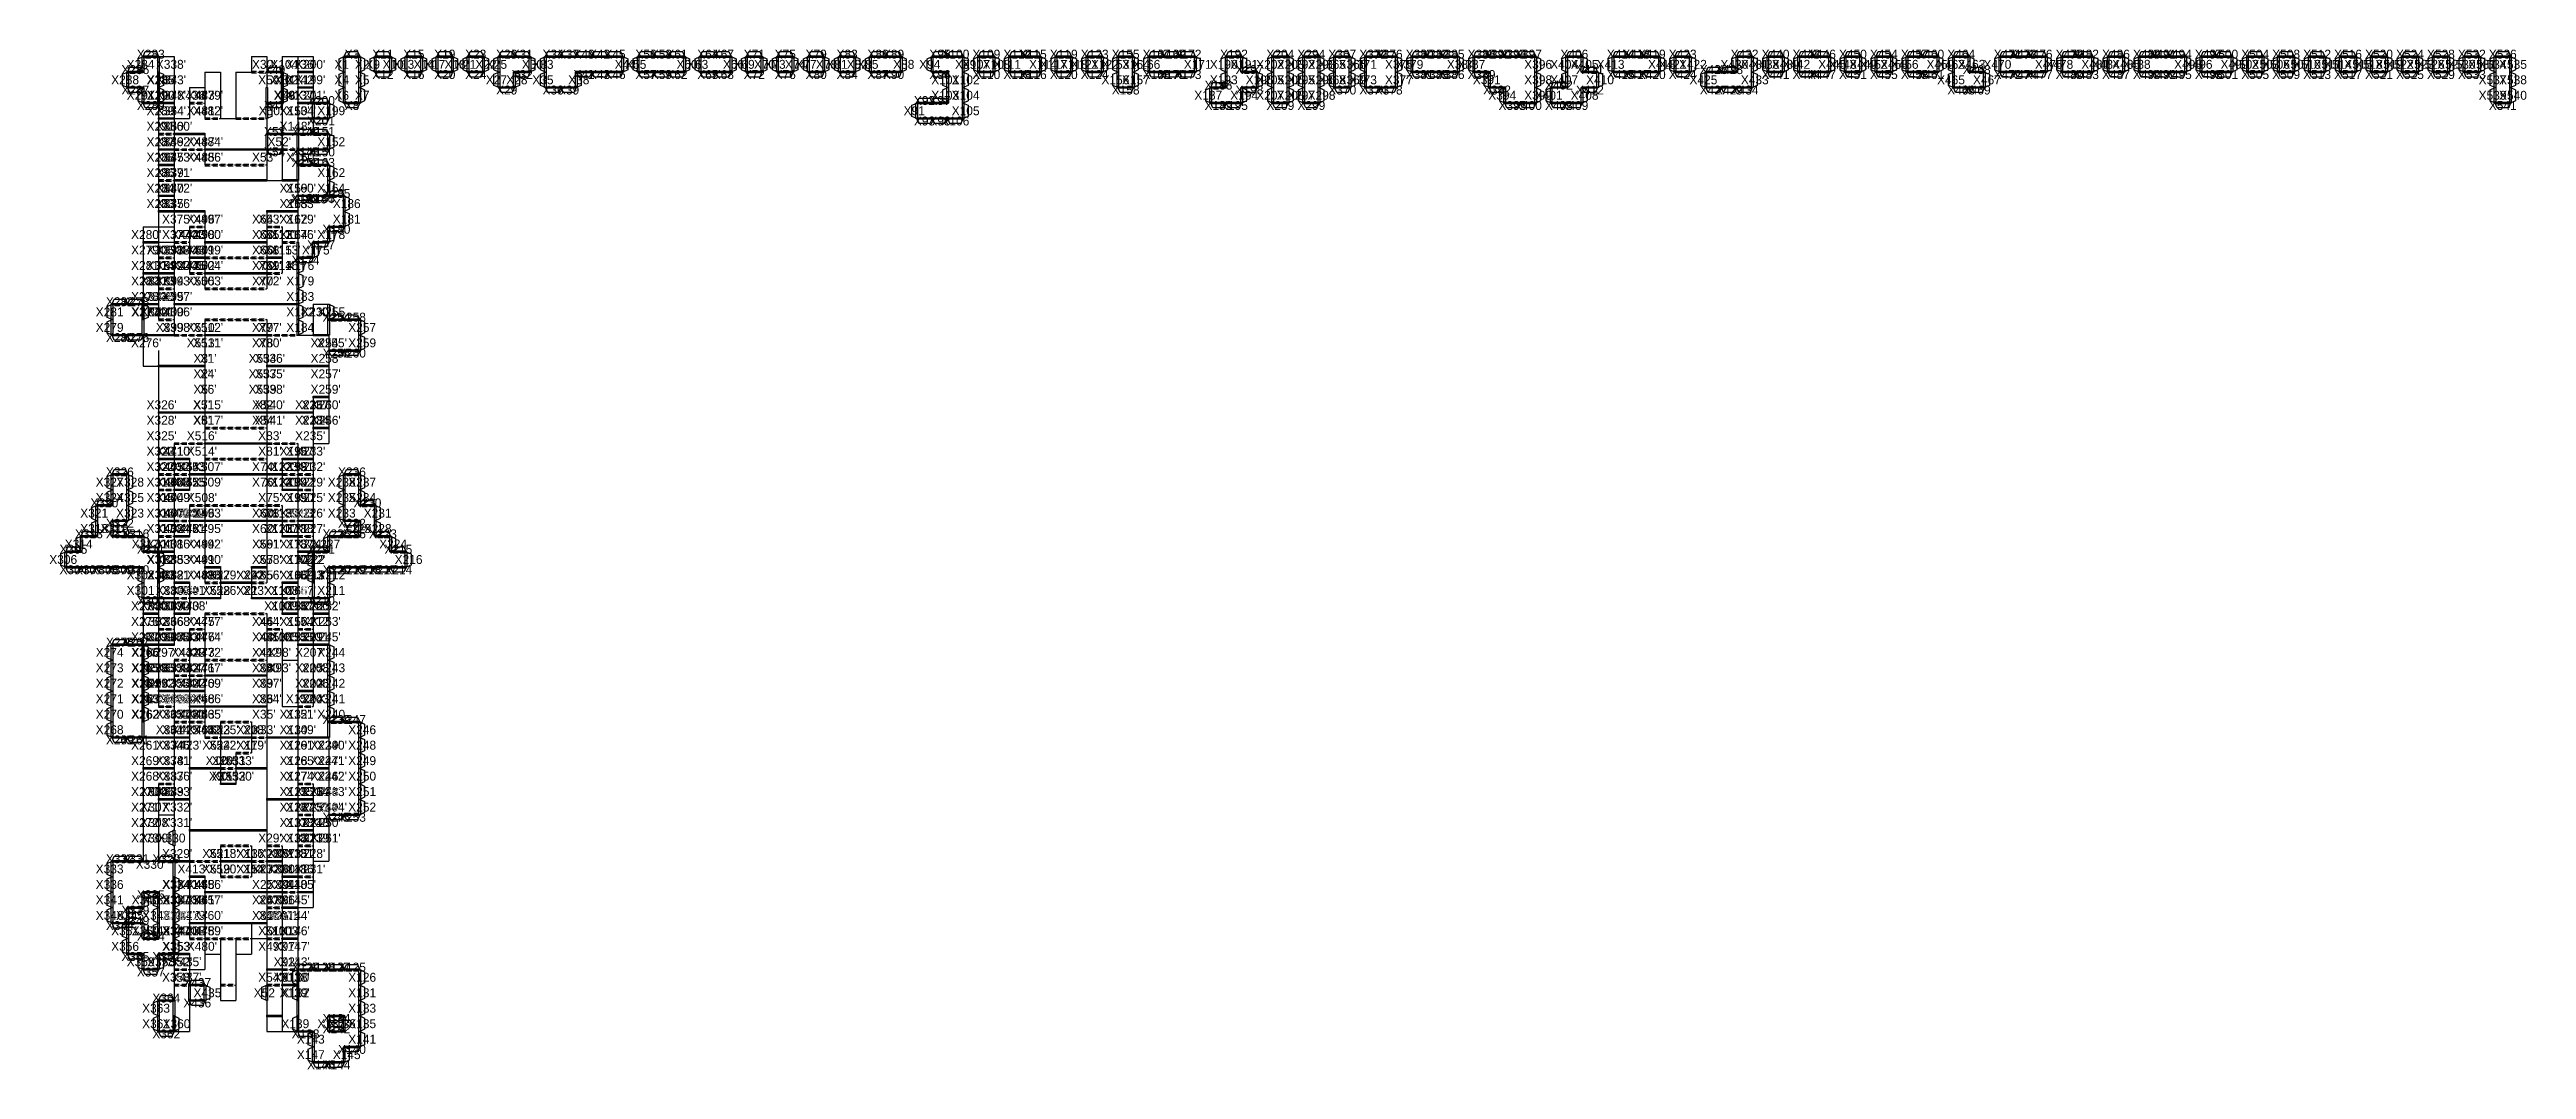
# Model space of a CAD drawing. Header units: millimetres. Extents: x 0 to 416, y 26 to 198.
import ezdxf
from ezdxf.enums import TextEntityAlignment as Align

# ---------------------------------------------------------------- set-up
doc = ezdxf.new("R2010")
doc.units = ezdxf.units.MM
for name, color, linetype in [('CUT', 3, 'CONTINUOUS'), ('LABEL', 2, 'CONTINUOUS'), ('MOUNTAIN_FOLD', 1, 'CONTINUOUS'), ('VALLEY_FOLD', 5, 'CONTINUOUS')]:
    doc.layers.add(name, color=color, linetype=linetype)

msp = doc.modelspace()

# ---------------------------------------------------------------- texts
at = {"layer": 'LABEL'}
for s, p in [('X284', (15.184, 195.3)), ('X283', (16.9, 197.016)), ("X338'", (20.28, 195.3)), ("X30'", (35.88, 195.3)), ("X104'", (39.52, 195.3)), ("X136'", (42.12, 195.3)), ("X200'", (43.68, 195.3)), ('X1', (48.984, 195.3)), ('X3', (50.7, 197.016)), ('X2', (52.416, 195.3)), ('X9', (54.184, 195.3)), ('X11', (55.9, 197.016)), ('X10', (57.616, 195.3)), ('X13', (59.384, 195.3)), ('X15', (61.1, 197.016)), ('X14', (62.816, 195.3)), ('X17', (64.584, 195.3)), ('X19', (66.3, 197.016)), ('X18', (68.016, 195.3)), ('X21', (69.784, 195.3)), ('X23', (71.5, 197.016)), ('X22', (73.216, 195.3)), ('X25', (74.984, 195.3)), ('X26', (76.7, 197.016)), ('X31', (79.3, 197.016)), ('X30', (81.016, 195.3)), ('X33', (82.784, 195.3)), ('X34', (84.5, 197.016)), ('X37', (87.1, 197.016)), ('X40', (89.7, 197.016)), ('X42', (92.3, 197.016)), ('X45', (94.9, 197.016)), ('X44', (96.616, 195.3)), ('X55', (98.384, 195.3)), ('X56', (100.1, 197.016)), ('X58', (102.7, 197.016)), ('X61', (105.3, 197.016)), ('X60', (107.016, 195.3)), ('X63', (108.784, 195.3)), ('X64', (110.5, 197.016)), ('X67', (113.1, 197.016)), ('X66', (114.816, 195.3)), ('X69', (116.584, 195.3)), ('X71', (118.3, 197.016)), ('X70', (120.016, 195.3)), ('X73', (121.784, 195.3)), ('X75', (123.5, 197.016)), ('X74', (125.216, 195.3)), ('X77', (126.984, 195.3)), ('X79', (128.7, 197.016)), ('X78', (130.416, 195.3)), ('X81', (132.184, 195.3)), ('X83', (133.9, 197.016)), ('X82', (135.616, 195.3)), ('X85', (137.384, 195.3)), ('X86', (139.1, 197.016)), ('X89', (141.7, 197.016)), ('X88', (143.416, 195.3)), ('X94', (147.784, 195.3)), ('X95', (149.5, 197.016)), ('X100', (152.1, 197.016)), ('X99', (153.816, 195.3)), ('X107', (155.584, 195.3)), ('X109', (157.3, 197.016)), ('X108', (159.016, 195.3)), ('X111', (160.784, 195.3)), ('X112', (162.5, 197.016)), ('X115', (165.1, 197.016)), ('X114', (166.816, 195.3)), ('X117', (168.584, 195.3)), ('X119', (170.3, 197.016)), ('X118', (172.016, 195.3)), ('X121', (173.784, 195.3)), ('X123', (175.5, 197.016)), ('X122', (177.216, 195.3)), ('X153', (178.984, 195.3)), ('X155', (180.7, 197.016)), ('X154', (182.416, 195.3)), ('X166', (184.184, 195.3)), ('X167', (185.9, 197.016)), ('X169', (188.5, 197.016)), ('X172', (191.1, 197.016)), ('X171', (192.816, 195.3)), ('X190', (197.184, 195.3)), ('X192', (198.9, 197.016)), ('X191', (200.616, 195.3)), ('X202', (204.984, 195.3)), ('X204', (206.7, 197.016)), ('X203', (208.416, 195.3)), ('X292', (210.184, 195.3)), ('X294', (211.9, 197.016)), ('X293', (213.616, 195.3)), ('X365', (215.384, 195.3)), ('X367', (217.1, 197.016)), ('X366', (218.816, 195.3)), ('X371', (220.584, 195.3)), ('X372', (222.3, 197.016)), ('X376', (224.9, 197.016)), ('X375', (226.616, 195.3)), ('X379', (228.384, 195.3)), ('X380', (230.1, 197.016)), ('X382', (232.7, 197.016)), ('X385', (235.3, 197.016)), ('X384', (237.016, 195.3)), ('X387', (238.784, 195.3)), ('X388', (240.5, 197.016)), ('X390', (243.1, 197.016)), ('X393', (245.7, 197.016)), ('X397', (248.3, 197.016)), ('X396', (250.016, 195.3)), ('X404', (254.384, 195.3)), ('X406', (256.1, 197.016)), ('X405', (257.816, 195.3)), ('X413', (262.184, 195.3)), ('X414', (263.9, 197.016)), ('X416', (266.5, 197.016)), ('X419', (269.1, 197.016)), ('X418', (270.816, 195.3)), ('X421', (272.584, 195.3)), ('X423', (274.3, 197.016)), ('X422', (276.016, 195.3)), ('X430', (282.984, 195.3)), ('X432', (284.7, 197.016)), ('X431', (286.416, 195.3)), ('X438', (288.184, 195.3)), ('X440', (289.9, 197.016)), ('X439', (291.616, 195.3)), ('X442', (293.384, 195.3)), ('X443', (295.1, 197.016)), ('X446', (297.7, 197.016)), ('X445', (299.416, 195.3)), ('X448', (301.184, 195.3)), ('X450', (302.9, 197.016)), ('X449', (304.616, 195.3)), ('X452', (306.384, 195.3)), ('X454', (308.1, 197.016)), ('X453', (309.816, 195.3)), ('X456', (311.584, 195.3)), ('X457', (313.3, 197.016)), ('X460', (315.9, 197.016)), ('X459', (317.616, 195.3)), ('X462', (319.384, 195.3)), ('X464', (321.1, 197.016)), ('X463', (322.816, 195.3)), ('X470', (327.184, 195.3)), ('X471', (328.9, 197.016)), ('X473', (331.5, 197.016)), ('X476', (334.1, 197.016)), ('X475', (335.816, 195.3)), ('X478', (337.584, 195.3)), ('X479', (339.3, 197.016)), ('X482', (341.9, 197.016)), ('X481', (343.616, 195.3)), ('X484', (345.384, 195.3)), ('X486', (347.1, 197.016)), ('X485', (348.816, 195.3)), ('X488', (350.584, 195.3)), ('X489', (352.3, 197.016)), ('X491', (354.9, 197.016)), ('X494', (357.5, 197.016)), ('X493', (359.216, 195.3)), ('X496', (360.984, 195.3)), ('X497', (362.7, 197.016)), ('X500', (365.3, 197.016)), ('X499', (367.016, 195.3)), ('X502', (368.784, 195.3)), ('X504', (370.5, 197.016)), ('X503', (372.216, 195.3)), ('X506', (373.984, 195.3)), ('X508', (375.7, 197.016)), ('X507', (377.416, 195.3)), ('X510', (379.184, 195.3)), ('X512', (380.9, 197.016)), ('X511', (382.616, 195.3)), ('X514', (384.384, 195.3)), ('X516', (386.1, 197.016)), ('X515', (387.816, 195.3)), ('X518', (389.584, 195.3)), ('X520', (391.3, 197.016)), ('X519', (393.016, 195.3)), ('X522', (394.784, 195.3)), ('X524', (396.5, 197.016)), ('X523', (398.216, 195.3)), ('X526', (399.984, 195.3)), ('X528', (401.7, 197.016)), ('X527', (403.416, 195.3)), ('X530', (405.184, 195.3)), ('X532', (406.9, 197.016)), ('X531', (408.616, 195.3)), ('X534', (410.384, 195.3)), ('X536', (412.1, 197.016)), ('X535', (413.816, 195.3)), ('X288', (12.584, 192.7)), ('X286', (14.3, 194.416)), ('X287', (14.3, 190.984)), ("X285'", (18.72, 192.7)), ('X285', (18.616, 192.7)), ("X343'", (20.28, 192.7)), ("X50'", (36.92, 192.7)), ('X49', (37.7, 194.416)), ("X102'", (39.52, 192.7)), ('X51', (39.416, 192.7)), ("X142'", (42.12, 192.7)), ("X199'", (43.68, 192.7)), ('X4', (48.984, 192.7)), ('X5', (52.416, 192.7)), ('X12', (55.9, 193.584)), ('X16', (61.1, 193.584)), ('X20', (66.3, 193.584)), ('X24', (71.5, 193.584)), ('X27', (74.984, 192.7)), ('X29', (76.7, 190.984)), ('X28', (78.416, 192.7)), ('X32', (79.3, 193.584)), ('X35', (82.784, 192.7)), ('X36', (84.5, 190.984)), ('X39', (87.1, 190.984)), ('X38', (88.816, 192.7)), ('X41', (89.7, 193.584)), ('X43', (92.3, 193.584)), ('X46', (94.9, 193.584)), ('X57', (100.1, 193.584)), ('X59', (102.7, 193.584)), ('X62', (105.3, 193.584)), ('X65', (110.5, 193.584)), ('X68', (113.1, 193.584)), ('X72', (118.3, 193.584)), ('X76', (123.5, 193.584)), ('X80', (128.7, 193.584)), ('X84', (133.9, 193.584)), ('X87', (139.1, 193.584)), ('X90', (141.7, 193.584)), ('X96', (149.5, 193.584)), ('X101', (150.384, 192.7)), ('X102', (153.816, 192.7)), ('X110', (157.3, 193.584)), ('X113', (162.5, 193.584)), ('X116', (165.1, 193.584)), ('X120', (170.3, 193.584)), ('X124', (175.5, 193.584)), ('X156', (178.984, 192.7)), ('X158', (180.7, 190.984)), ('X157', (182.416, 192.7)), ('X168', (185.9, 193.584)), ('X170', (188.5, 193.584)), ('X173', (191.1, 193.584)), ('X188', (196.3, 191.816)), ('X193', (197.184, 192.7)), ('X197', (201.5, 194.416)), ('X198', (201.5, 190.984)), ('X196', (203.216, 192.7)), ('X205', (204.984, 192.7)), ('X206', (208.416, 192.7)), ('X295', (210.184, 192.7)), ('X296', (213.616, 192.7)), ('X368', (215.384, 192.7)), ('X370', (217.1, 190.984)), ('X369', (218.816, 192.7)), ('X373', (220.584, 192.7)), ('X374', (222.3, 190.984)), ('X378', (224.9, 190.984)), ('X377', (226.616, 192.7)), ('X381', (230.1, 193.584)), ('X383', (232.7, 193.584)), ('X386', (235.3, 193.584)), ('X389', (240.5, 193.584)), ('X391', (241.384, 192.7)), ('X392', (243.1, 190.984)), ('X398', (250.016, 192.7)), ('X402', (253.5, 191.816)), ('X407', (254.384, 192.7)), ('X411', (258.7, 194.416)), ('X412', (258.7, 190.984)), ('X410', (260.416, 192.7)), ('X415', (263.9, 193.584)), ('X417', (266.5, 193.584)), ('X420', (269.1, 193.584)), ('X424', (274.3, 193.584)), ('X425', (277.784, 192.7)), ('X426', (279.5, 194.416)), ('X427', (279.5, 190.984)), ('X428', (282.1, 194.416)), ('X429', (282.1, 190.984)), ('X434', (284.7, 190.984)), ('X433', (286.416, 192.7)), ('X441', (289.9, 193.584)), ('X444', (295.1, 193.584)), ('X447', (297.7, 193.584)), ('X451', (302.9, 193.584)), ('X455', (308.1, 193.584)), ('X458', (313.3, 193.584)), ('X461', (315.9, 193.584)), ('X465', (319.384, 192.7)), ('X466', (321.1, 190.984)), ('X468', (323.7, 194.416)), ('X469', (323.7, 190.984)), ('X467', (325.416, 192.7)), ('X472', (328.9, 193.584)), ('X474', (331.5, 193.584)), ('X477', (334.1, 193.584)), ('X480', (339.3, 193.584)), ('X483', (341.9, 193.584)), ('X487', (347.1, 193.584)), ('X490', (352.3, 193.584)), ('X492', (354.9, 193.584)), ('X495', (357.5, 193.584)), ('X498', (362.7, 193.584)), ('X501', (365.3, 193.584)), ('X505', (370.5, 193.584)), ('X509', (375.7, 193.584)), ('X513', (380.9, 193.584)), ('X517', (386.1, 193.584)), ('X521', (391.3, 193.584)), ('X525', (396.5, 193.584)), ('X529', (401.7, 193.584)), ('X533', (406.9, 193.584)), ('X537', (410.384, 192.7)), ('X538', (413.816, 192.7)), ('X291', (15.184, 190.1)), ('X289', (16.9, 188.384)), ("X290'", (18.72, 190.1)), ("X289'", (18.72, 187.5)), ('X290', (18.616, 190.1)), ("X348'", (20.28, 190.1)), ("X354'", (20.28, 187.5)), ("X436'", (23.92, 190.1)), ("X483'", (25.48, 190.1)), ("X481'", (25.48, 187.5)), ("X479'", (26.52, 190.1)), ("X482'", (26.52, 187.5)), ('X50', (36.816, 187.5)), ('X47', (37.7, 188.384)), ("X99'", (39.52, 190.1)), ('X48', (39.416, 190.1)), ("X150'", (41.08, 187.5)), ("X137'", (42.12, 190.1)), ("X134'", (42.12, 187.5)), ("X201'", (43.68, 190.1)), ('X200', (45.5, 189.216)), ('X199', (47.216, 187.5)), ('X6', (48.984, 190.1)), ('X8', (50.7, 188.384)), ('X7', (52.416, 190.1)), ('X91', (145.184, 187.5)), ('X92', (146.9, 189.216)), ('X97', (149.5, 189.216)), ('X103', (150.384, 190.1)), ('X104', (153.816, 190.1)), ('X105', (153.816, 187.5)), ('X187', (194.584, 190.1)), ('X189', (196.3, 188.384)), ('X195', (198.9, 188.384)), ('X194', (200.616, 190.1)), ('X207', (204.984, 190.1)), ('X209', (206.7, 188.384)), ('X208', (208.416, 190.1)), ('X297', (210.184, 190.1)), ('X299', (211.9, 188.384)), ('X298', (213.616, 190.1)), ('X394', (243.984, 190.1)), ('X395', (245.7, 188.384)), ('X400', (248.3, 188.384)), ('X399', (250.016, 190.1)), ('X401', (251.784, 190.1)), ('X403', (253.5, 188.384)), ('X409', (256.1, 188.384)), ('X408', (257.816, 190.1)), ('X539', (410.384, 190.1)), ('X541', (412.1, 188.384)), ('X540', (413.816, 190.1)), ("X291'", (18.72, 184.9)), ("X350'", (20.28, 184.9)), ("X360'", (21.32, 184.9)), ('X53', (37.7, 184.016)), ("X148'", (41.08, 184.9)), ('X149', (42.9, 184.016)), ('X201', (45.5, 185.784)), ('X151', (45.5, 184.016)), ('X93', (146.9, 185.784)), ('X98', (149.5, 185.784)), ('X106', (152.1, 185.784)), ("X287'", (18.72, 182.3)), ("X288'", (18.72, 179.7)), ("X349'", (20.28, 182.3)), ("X345'", (20.28, 179.7)), ("X362'", (21.32, 182.3)), ("X373'", (21.32, 179.7)), ("X487'", (25.48, 182.3)), ("X485'", (25.48, 179.7)), ("X484'", (26.52, 182.3)), ("X486'", (26.52, 179.7)), ("X53'", (35.88, 179.7)), ('X54', (37.7, 180.584)), ("X52'", (38.48, 182.3)), ('X160', (42.016, 179.7)), ('X148', (42.9, 180.584)), ('X159', (42.9, 178.816)), ('X150', (45.5, 180.584)), ('X163', (45.5, 178.816)), ('X152', (47.216, 182.3)), ("X286'", (18.72, 177.1)), ("X284'", (18.72, 174.5)), ("X339'", (20.28, 177.1)), ("X340'", (20.28, 174.5)), ("X371'", (21.32, 177.1)), ("X372'", (21.32, 174.5)), ("X159'", (41.08, 174.5)), ("X160'", (42.12, 174.5)), ('X162', (47.216, 177.1)), ('X164', (47.216, 174.5)), ("X283'", (18.72, 171.9)), ("X335'", (20.28, 171.9)), ("X376'", (21.32, 171.9)), ("X163'", (41.08, 171.9)), ("X183'", (42.12, 171.9)), ("X182'", (42.9, 172.68)), ('X161', (42.9, 172.784)), ("X184'", (45.5, 172.68)), ('X165', (45.5, 172.784)), ('X185', (48.1, 173.616)), ('X186', (49.816, 171.9)), ("X280'", (16.12, 166.7)), ("X375'", (21.32, 169.3)), ("X377'", (21.32, 166.7)), ("X442'", (22.88, 166.7)), ("X443'", (23.92, 166.7)), ("X496'", (25.48, 169.3)), ("X498'", (25.48, 166.7)), ("X497'", (26.52, 169.3)), ("X500'", (26.52, 166.7)), ("X64'", (35.88, 169.3)), ("X67'", (35.88, 166.7)), ("X63'", (36.92, 169.3)), ("X65'", (36.92, 166.7)), ("X112'", (38.48, 166.7)), ("X111'", (39.52, 166.7)), ("X162'", (41.08, 169.3)), ("X164'", (41.08, 166.7)), ("X179'", (42.12, 169.3)), ("X176'", (42.12, 166.7)), ('X178', (47.216, 166.7)), ('X180', (48.1, 167.584)), ('X181', (49.816, 169.3)), ("X279'", (16.12, 164.1)), ("X305'", (18.72, 164.1)), ("X391'", (20.28, 164.1)), ("X388'", (21.32, 164.1)), ("X444'", (22.88, 164.1)), ("X446'", (23.92, 164.1)), ("X501'", (25.48, 164.1)), ("X499'", (26.52, 164.1)), ("X66'", (35.88, 164.1)), ("X68'", (36.92, 164.1)), ("X115'", (38.48, 164.1)), ("X113'", (39.52, 164.1)), ('X174', (42.9, 162.384)), ('X175', (44.616, 164.1)), ('X177', (45.5, 164.984)), ("X281'", (16.12, 161.5)), ("X282'", (16.12, 158.9)), ("X327'", (17.68, 158.9)), ("X314'", (18.72, 161.5)), ("X313'", (18.72, 158.9)), ("X392'", (20.28, 161.5)), ("X394'", (20.28, 158.9)), ("X390'", (21.32, 161.5)), ("X393'", (21.32, 158.9)), ("X447'", (22.88, 161.5)), ("X445'", (23.92, 161.5)), ("X502'", (25.48, 161.5)), ("X505'", (25.48, 158.9)), ("X504'", (26.52, 161.5)), ("X503'", (26.52, 158.9)), ("X71'", (35.88, 161.5)), ("X70'", (35.88, 158.9)), ("X69'", (36.92, 161.5)), ("X72'", (36.92, 158.9)), ("X114'", (38.48, 161.5)), ("X116'", (39.52, 161.5)), ('X176', (42.016, 161.5)), ('X179', (42.016, 158.9)), ('X281', (9.984, 153.7)), ('X282', (11.7, 155.416)), ('X278', (14.3, 155.416)), ("X278'", (16.12, 156.3)), ("X277'", (16.12, 153.7)), ('X277', (16.016, 153.7)), ("X324'", (17.68, 156.3)), ("X320'", (17.68, 153.7)), ("X318'", (18.72, 156.3)), ("X321'", (18.72, 153.7)), ("X395'", (20.28, 156.3)), ("X400'", (20.28, 153.7)), ("X397'", (21.32, 156.3)), ("X396'", (21.32, 153.7)), ('X183', (42.016, 156.3)), ('X182', (42.016, 153.7)), ("X230'", (44.72, 153.7)), ('X255', (47.216, 153.7)), ('X279', (9.984, 151.1)), ('X280', (11.7, 149.384)), ('X276', (14.3, 149.384)), ("X399'", (20.28, 151.1)), ("X398'", (21.32, 151.1)), ("X510'", (25.48, 151.1)), ("X512'", (26.52, 151.1)), ("X79'", (35.88, 151.1)), ("X77'", (36.92, 151.1)), ('X184', (42.016, 151.1)), ('X254', (48.1, 152.816)), ('X258', (50.7, 152.816)), ('X257', (52.416, 151.1)), ("X276'", (16.12, 148.5)), ("X513'", (25.48, 148.5)), ("X511'", (26.52, 148.5)), ("X3'", (25.48, 145.9)), ("X1'", (26.52, 145.9)), ("X534'", (35.88, 145.9)), ("X78'", (35.88, 148.5)), ("X536'", (36.92, 145.9)), ("X80'", (36.92, 148.5)), ("X254'", (46.28, 148.5)), ("X258'", (46.28, 145.9)), ("X255'", (47.32, 148.5)), ('X256', (48.1, 146.784)), ('X260', (50.7, 146.784)), ('X259', (52.416, 148.5)), ("X2'", (25.48, 143.3)), ("X4'", (26.52, 143.3)), ("X537'", (35.88, 143.3)), ("X535'", (36.92, 143.3)), ("X257'", (46.28, 143.3)), ("X326'", (18.72, 138.1)), ("X515'", (26.52, 138.1)), ("X5'", (25.48, 140.7)), ("X7'", (25.48, 138.1)), ("X6'", (26.52, 140.7)), ("X539'", (35.88, 140.7)), ("X82'", (35.88, 138.1)), ("X538'", (36.92, 140.7)), ("X540'", (36.92, 138.1)), ("X236'", (43.68, 138.1)), ("X237'", (44.72, 138.1)), ("X259'", (46.28, 140.7)), ("X260'", (46.28, 138.1)), ("X328'", (18.72, 135.5)), ("X325'", (18.72, 132.9)), ("X516'", (25.48, 132.9)), ("X517'", (26.52, 135.5)), ("X8'", (25.48, 135.5)), ("X84'", (35.88, 135.5)), ("X541'", (36.92, 135.5)), ("X83'", (36.92, 132.9)), ("X238'", (43.68, 135.5)), ("X235'", (43.68, 132.9)), ("X234'", (44.72, 135.5)), ("X256'", (46.28, 135.5)), ("X323'", (18.72, 130.3)), ("X411'", (20.28, 130.3)), ("X410'", (21.32, 130.3)), ("X514'", (25.48, 130.3)), ("X81'", (36.92, 130.3)), ("X196'", (41.08, 130.3)), ("X197'", (42.12, 130.3)), ("X233'", (43.68, 130.3)), ('X327', (9.984, 125.1)), ('X326', (11.7, 126.816)), ('X328', (13.416, 125.1)), ("X322'", (18.72, 127.7)), ("X319'", (18.72, 125.1)), ("X405'", (20.28, 127.7)), ("X406'", (20.28, 125.1)), ("X412'", (21.32, 127.7)), ("X408'", (21.32, 125.1)), ("X454'", (22.88, 127.7)), ("X452'", (22.88, 125.1)), ("X453'", (23.92, 127.7)), ("X455'", (23.92, 125.1)), ("X507'", (26.52, 127.7)), ("X509'", (26.52, 125.1)), ("X74'", (35.88, 127.7)), ("X76'", (35.88, 125.1)), ("X122'", (38.48, 127.7)), ("X124'", (38.48, 125.1)), ("X123'", (39.52, 127.7)), ("X121'", (39.52, 125.1)), ("X198'", (41.08, 127.7)), ("X194'", (41.08, 125.1)), ("X191'", (42.12, 127.7)), ("X192'", (42.12, 125.1)), ("X232'", (43.68, 127.7)), ("X229'", (43.68, 125.1)), ('X238', (48.984, 125.1)), ('X236', (50.7, 126.816)), ('X237', (52.416, 125.1)), ('X320', (9.1, 121.616)), ('X324', (9.984, 122.5)), ('X325', (13.416, 122.5)), ("X315'", (18.72, 122.5)), ("X404'", (20.28, 122.5)), ("X409'", (21.32, 122.5)), ("X508'", (25.48, 122.5)), ("X75'", (36.92, 122.5)), ("X195'", (41.08, 122.5)), ("X190'", (42.12, 122.5)), ("X225'", (43.68, 122.5)), ('X235', (48.984, 122.5)), ('X234', (52.416, 122.5)), ('X230', (53.3, 121.616)), ('X313', (6.5, 116.416)), ('X321', (7.384, 119.9)), ('X318', (7.384, 117.3)), ('X319', (10.816, 117.3)), ('X322', (11.7, 118.184)), ('X315', (11.7, 116.416)), ('X323', (13.416, 119.9)), ('X316', (14.3, 116.416)), ("X316'", (18.72, 119.9)), ("X317'", (18.72, 117.3)), ("X407'", (20.28, 119.9)), ("X402'", (20.28, 117.3)), ("X403'", (21.32, 119.9)), ("X384'", (21.32, 117.3)), ("X450'", (22.88, 119.9)), ("X448'", (22.88, 117.3)), ("X449'", (23.92, 119.9)), ("X451'", (23.92, 117.3)), ("X506'", (25.48, 119.9)), ("X493'", (26.52, 119.9)), ("X495'", (26.52, 117.3)), ("X60'", (35.88, 119.9)), ("X62'", (35.88, 117.3)), ("X73'", (36.92, 119.9)), ("X118'", (38.48, 119.9)), ("X120'", (38.48, 117.3)), ("X119'", (39.52, 119.9)), ("X117'", (39.52, 117.3)), ("X189'", (41.08, 119.9)), ("X171'", (41.08, 117.3)), ("X193'", (42.12, 119.9)), ("X188'", (42.12, 117.3)), ("X226'", (43.68, 119.9)), ("X227'", (43.68, 117.3)), ('X226', (48.1, 116.416)), ('X233', (48.984, 119.9)), ('X232', (50.7, 118.184)), ('X225', (50.7, 116.416)), ('X229', (51.584, 117.3)), ('X231', (55.016, 119.9)), ('X228', (55.016, 117.3)), ('X223', (55.9, 116.416)), ('X306', (2.184, 112.1)), ('X305', (3.9, 113.816)), ('X314', (4.784, 114.7)), ('X317', (16.016, 114.7)), ('X311', (16.9, 113.816)), ("X311'", (18.72, 114.7)), ("X312'", (18.72, 112.1)), ('X312', (18.616, 112.1)), ("X401'", (20.28, 114.7)), ("X385'", (20.28, 112.1)), ("X386'", (21.32, 114.7)), ("X383'", (21.32, 112.1)), ("X494'", (25.48, 114.7)), ("X491'", (25.48, 112.1)), ("X492'", (26.52, 114.7)), ("X490'", (26.52, 112.1)), ("X59'", (35.88, 114.7)), ("X57'", (35.88, 112.1)), ("X61'", (36.92, 114.7)), ("X58'", (36.92, 112.1)), ("X173'", (41.08, 114.7)), ("X170'", (41.08, 112.1)), ("X187'", (42.12, 114.7)), ("X172'", (42.12, 112.1)), ("X221'", (43.68, 114.7)), ("X222'", (43.68, 112.1)), ('X222', (43.784, 112.1)), ('X221', (45.5, 113.816)), ('X227', (46.384, 114.7)), ('X224', (57.616, 114.7)), ('X215', (58.5, 113.816)), ('X216', (60.216, 112.1)), ('X304', (3.9, 110.384)), ('X307', (6.5, 110.384)), ('X308', (9.1, 110.384)), ('X309', (11.7, 110.384)), ('X310', (14.3, 110.384)), ('X302', (15.184, 109.5)), ("X303'", (18.72, 109.5)), ('X303', (18.616, 109.5)), ("X382'", (20.28, 109.5)), ("X381'", (21.32, 109.5)), ("X489'", (25.48, 109.5)), ("X488'", (26.52, 109.5)), ("X527'", (28.08, 109.5)), ("X529'", (29.12, 109.5)), ("X24'", (33.28, 109.5)), ("X22'", (34.32, 109.5)), ("X55'", (35.88, 109.5)), ("X56'", (36.92, 109.5)), ("X168'", (41.08, 109.5)), ("X169'", (42.12, 109.5)), ("X213'", (43.68, 109.5)), ('X213', (43.784, 109.5)), ('X212', (47.216, 109.5)), ('X220', (48.1, 110.384)), ('X219', (50.7, 110.384)), ('X218', (53.3, 110.384)), ('X217', (55.9, 110.384)), ('X214', (58.5, 110.384)), ('X301', (15.184, 106.9)), ("X274'", (16.12, 104.3)), ('X300', (16.9, 105.184)), ("X310'", (17.68, 104.3)), ("X300'", (18.72, 104.3)), ("X380'", (20.28, 106.9)), ("X369'", (20.28, 104.3)), ("X379'", (21.32, 106.9)), ("X370'", (21.32, 104.3)), ("X439'", (22.88, 106.9)), ("X440'", (22.88, 104.3)), ("X441'", (23.92, 106.9)), ("X438'", (23.92, 104.3)), ("X528'", (28.08, 106.9)), ("X526'", (29.12, 106.9)), ("X21'", (33.28, 106.9)), ("X23'", (34.32, 106.9)), ("X110'", (38.48, 106.9)), ("X107'", (38.48, 104.3)), ("X108'", (39.52, 106.9)), ("X109'", (39.52, 104.3)), ("X166'", (41.08, 106.9)), ("X158'", (41.08, 104.3)), ("X167'", (42.12, 106.9)), ("X157'", (42.12, 104.3)), ("X210'", (43.68, 104.3)), ("X220'", (44.72, 104.3)), ('X210', (45.5, 105.184)), ("X252'", (46.28, 104.3)), ('X211', (47.216, 106.9)), ("X275'", (16.12, 101.7)), ("X302'", (17.68, 101.7)), ("X366'", (20.28, 101.7)), ("X368'", (21.32, 101.7)), ("X475'", (25.48, 101.7)), ("X477'", (26.52, 101.7)), ("X46'", (35.88, 101.7)), ("X44'", (36.92, 101.7)), ("X156'", (41.08, 101.7)), ("X154'", (42.12, 101.7)), ("X212'", (44.72, 101.7)), ("X253'", (46.28, 101.7)), ('X274', (9.984, 96.5)), ('X275', (11.7, 98.216)), ('X267', (14.3, 98.216)), ("X267'", (16.12, 99.1)), ("X266'", (16.12, 96.5)), ('X266', (16.016, 96.5)), ("X301'", (17.68, 99.1)), ("X299'", (18.72, 99.1)), ("X297'", (18.72, 96.5)), ("X367'", (20.28, 99.1)), ("X365'", (21.32, 99.1)), ("X433'", (22.88, 99.1)), ("X431'", (22.88, 96.5)), ("X434'", (23.92, 99.1)), ("X429'", (23.92, 96.5)), ("X476'", (25.48, 99.1)), ("X473'", (25.48, 96.5)), ("X474'", (26.52, 99.1)), ("X472'", (26.52, 96.5)), ("X43'", (35.88, 99.1)), ("X41'", (35.88, 96.5)), ("X45'", (36.92, 99.1)), ("X42'", (36.92, 96.5)), ("X106'", (38.48, 99.1)), ("X98'", (38.48, 96.5)), ("X105'", (39.52, 99.1)), ("X153'", (41.08, 99.1)), ("X155'", (42.12, 99.1)), ("X209'", (43.68, 99.1)), ("X207'", (43.68, 96.5)), ("X211'", (44.72, 99.1)), ("X245'", (46.28, 99.1)), ('X244', (47.216, 96.5)), ('X273', (9.984, 93.9)), ('X272', (9.984, 91.3)), ("X265'", (16.12, 93.9)), ("X264'", (16.12, 91.3)), ('X265', (16.016, 93.9)), ('X264', (16.016, 91.3)), ("X298'", (17.68, 93.9)), ("X296'", (17.68, 91.3)), ("X295'", (18.72, 93.9)), ("X292'", (18.72, 91.3)), ("X357'", (20.28, 93.9)), ("X359'", (21.32, 93.9)), ("X355'", (21.32, 91.3)), ("X432'", (22.88, 93.9)), ("X430'", (22.88, 91.3)), ("X427'", (23.92, 93.9)), ("X422'", (23.92, 91.3)), ("X471'", (25.48, 93.9)), ("X470'", (25.48, 91.3)), ("X467'", (26.52, 93.9)), ("X469'", (26.52, 91.3)), ("X38'", (35.88, 93.9)), ("X39'", (35.88, 91.3)), ("X40'", (36.92, 93.9)), ("X37'", (36.92, 91.3)), ("X93'", (38.48, 93.9)), ("X205'", (43.68, 93.9)), ("X202'", (43.68, 91.3)), ("X208'", (44.72, 93.9)), ("X206'", (44.72, 91.3)), ('X243', (47.216, 93.9)), ('X242', (47.216, 91.3)), ('X271', (9.984, 88.7)), ("X263'", (16.12, 88.7)), ('X263', (16.016, 88.7)), ("X293'", (17.68, 88.7)), ("X294'", (18.72, 88.7)), ("X364'", (20.28, 88.7)), ("X356'", (21.32, 88.7)), ("X428'", (22.88, 88.7)), ("X424'", (23.92, 88.7)), ("X468'", (25.48, 88.7)), ("X466'", (26.52, 88.7)), ("X36'", (35.88, 88.7)), ("X34'", (36.92, 88.7)), ("X152'", (42.12, 88.7)), ("X204'", (43.68, 88.7)), ("X203'", (44.72, 88.7)), ('X241', (47.216, 88.7)), ('X270', (9.984, 86.1)), ('X268', (9.984, 83.5)), ("X262'", (16.12, 86.1)), ('X262', (16.016, 86.1)), ("X363'", (20.28, 86.1)), ("X361'", (20.28, 83.5)), ("X351'", (21.32, 86.1)), ("X344'", (21.32, 83.5)), ("X426'", (22.88, 86.1)), ("X425'", (22.88, 83.5)), ("X421'", (23.92, 86.1)), ("X463'", (25.48, 86.1)), ("X464'", (25.48, 83.5)), ("X465'", (26.52, 86.1)), ("X462'", (26.52, 83.5)), ("X523'", (28.08, 83.5)), ("X525'", (29.12, 83.5)), ("X20'", (33.28, 83.5)), ("X18'", (34.32, 83.5)), ("X35'", (35.88, 86.1)), ("X33'", (35.88, 83.5)), ("X132'", (41.08, 86.1)), ("X130'", (41.08, 83.5)), ("X151'", (42.12, 86.1)), ("X149'", (42.12, 83.5)), ('X240', (47.216, 86.1)), ('X239', (48.1, 85.216)), ('X247', (50.7, 85.216)), ('X246', (52.416, 83.5)), ('X269', (11.7, 81.784)), ('X261', (14.3, 81.784)), ("X261'", (16.12, 80.9)), ("X374'", (20.28, 80.9)), ("X346'", (21.32, 80.9)), ("X423'", (22.88, 80.9)), ("X524'", (28.08, 80.9)), ("X522'", (29.12, 80.9)), ("X17'", (33.28, 80.9)), ("X19'", (34.32, 80.9)), ("X129'", (41.08, 80.9)), ("X161'", (42.12, 80.9)), ("X239'", (46.28, 80.9)), ("X240'", (47.32, 80.9)), ('X248', (52.416, 80.9)), ("X269'", (16.12, 78.3)), ("X268'", (16.12, 75.7)), ("X378'", (20.28, 78.3)), ("X387'", (20.28, 75.7)), ("X341'", (21.32, 78.3)), ("X336'", (21.32, 75.7)), ("X12'", (28.08, 78.3)), ("X9'", (28.08, 75.7)), ("X10'", (29.12, 78.3)), ("X11'", (29.12, 75.7)), ("X531'", (30.68, 78.3)), ("X532'", (30.68, 75.7)), ("X533'", (31.72, 78.3)), ("X530'", (31.72, 75.7)), ("X128'", (41.08, 78.3)), ("X127'", (41.08, 75.7)), ("X165'", (42.12, 78.3)), ("X174'", (42.12, 75.7)), ("X247'", (46.28, 78.3)), ("X246'", (46.28, 75.7)), ("X241'", (47.32, 78.3)), ("X242'", (47.32, 75.7)), ('X249', (52.416, 78.3)), ('X250', (52.416, 75.7)), ("X270'", (16.12, 73.1)), ("X271'", (16.12, 70.5)), ("X304'", (17.68, 73.1)), ("X307'", (17.68, 70.5)), ("X306'", (18.72, 73.1)), ("X389'", (20.28, 73.1)), ("X333'", (21.32, 73.1)), ("X332'", (21.32, 70.5)), ("X125'", (41.08, 73.1)), ("X126'", (41.08, 70.5)), ("X175'", (42.12, 73.1)), ("X177'", (42.12, 70.5)), ("X216'", (43.68, 73.1)), ("X215'", (43.68, 70.5)), ("X214'", (44.72, 73.1)), ("X217'", (44.72, 70.5)), ("X248'", (46.28, 73.1)), ("X249'", (46.28, 70.5)), ("X243'", (47.32, 73.1)), ("X244'", (47.32, 70.5)), ('X251', (52.416, 73.1)), ('X252', (52.416, 70.5)), ("X272'", (16.12, 67.9)), ("X308'", (17.68, 67.9)), ("X331'", (21.32, 67.9)), ("X131'", (41.08, 67.9)), ("X178'", (42.12, 67.9)), ("X224'", (43.68, 67.9)), ("X218'", (44.72, 67.9)), ("X250'", (46.28, 67.9)), ('X245', (48.1, 68.784)), ('X253', (50.7, 68.784)), ('X332', (11.7, 61.816)), ('X331', (14.3, 61.816)), ("X273'", (16.12, 65.3)), ("X309'", (17.68, 65.3)), ('X329', (19.5, 61.816)), ('X330', (20.384, 65.3)), ("X329'", (21.32, 62.7)), ("X521'", (28.08, 62.7)), ("X518'", (29.12, 62.7)), ("X13'", (33.28, 62.7)), ("X16'", (34.32, 62.7)), ("X29'", (36.92, 65.3)), ("X28'", (36.92, 62.7)), ("X85'", (38.48, 62.7)), ("X87'", (39.52, 62.7)), ("X133'", (41.08, 65.3)), ("X135'", (41.08, 62.7)), ("X180'", (42.12, 65.3)), ("X181'", (42.12, 62.7)), ("X223'", (43.68, 65.3)), ("X228'", (43.68, 62.7)), ("X219'", (44.72, 65.3)), ("X251'", (46.28, 65.3)), ('X333', (9.984, 60.1)), ('X336', (9.984, 57.5)), ("X330'", (16.9, 60.88)), ("X334'", (21.32, 57.5)), ('X334', (21.216, 57.5)), ("X413'", (23.92, 60.1)), ("X458'", (25.48, 57.5)), ("X456'", (26.52, 57.5)), ("X519'", (28.08, 60.1)), ("X520'", (29.12, 60.1)), ("X15'", (33.28, 60.1)), ("X14'", (34.32, 60.1)), ("X27'", (35.88, 60.1)), ("X25'", (35.88, 57.5)), ("X32'", (36.92, 60.1)), ("X86'", (38.48, 60.1)), ("X89'", (38.48, 57.5)), ("X90'", (39.52, 60.1)), ("X94'", (39.52, 57.5)), ("X141'", (41.08, 60.1)), ("X140'", (41.08, 57.5)), ("X186'", (42.12, 60.1)), ("X185'", (42.12, 57.5)), ("X231'", (43.68, 60.1)), ('X341', (9.984, 54.9)), ('X340', (16.016, 54.9)), ('X335', (16.9, 55.784)), ('X338', (17.784, 54.9)), ("X337'", (21.32, 54.9)), ('X337', (21.216, 54.9)), ("X415'", (22.88, 54.9)), ("X414'", (23.92, 57.5)), ("X416'", (23.92, 54.9)), ("X461'", (25.48, 54.9)), ("X457'", (26.52, 54.9)), ("X26'", (35.88, 54.9)), ("X47'", (36.92, 54.9)), ("X88'", (38.48, 54.9)), ("X96'", (39.52, 54.9)), ("X145'", (41.08, 54.9)), ('X346', (9.984, 52.3)), ('X344', (11.7, 50.584)), ('X351', (12.584, 49.7)), ('X345', (13.416, 52.3)), ('X339', (14.3, 53.184)), ('X349', (14.3, 51.416)), ('X350', (16.016, 49.7)), ('X343', (17.784, 52.3)), ('X348', (17.784, 49.7)), ("X342'", (21.32, 52.3)), ("X347'", (21.32, 49.7)), ('X342', (21.216, 52.3)), ('X347', (21.216, 49.7)), ("X417'", (22.88, 52.3)), ("X420'", (22.88, 49.7)), ("X419'", (23.92, 52.3)), ("X418'", (23.92, 49.7)), ("X478'", (25.48, 49.7)), ("X460'", (26.52, 52.3)), ("X459'", (26.52, 49.7)), ("X31'", (35.88, 52.3)), ("X48'", (36.92, 52.3)), ("X51'", (36.92, 49.7)), ("X100'", (38.48, 49.7)), ("X95'", (38.48, 52.3)), ("X101'", (39.52, 52.3)), ("X103'", (39.52, 49.7)), ("X144'", (41.08, 52.3)), ("X146'", (41.08, 49.7)), ('X356', (12.584, 47.1)), ('X355', (14.3, 45.384)), ('X354', (16.9, 48.816)), ('X352', (19.5, 45.384)), ("X353'", (21.32, 47.1)), ('X353', (21.216, 47.1)), ("X480'", (25.48, 47.1)), ("X49'", (36.92, 47.1)), ("X97'", (39.52, 47.1)), ("X147'", (41.08, 47.1)), ('X359', (15.184, 44.5)), ('X357', (16.9, 42.784)), ('X358', (18.616, 44.5)), ("X352'", (21.32, 44.5)), ("X358'", (21.32, 41.9)), ("X435'", (22.88, 44.5)), ("X437'", (22.88, 41.9)), ('X437', (24.7, 41.016)), ("X54'", (36.92, 41.9)), ("X92'", (39.52, 44.5)), ("X91'", (39.52, 41.9)), ("X143'", (41.08, 44.5)), ("X138'", (41.08, 41.9)), ('X130', (41.184, 41.9)), ('X129', (42.9, 43.616)), ('X128', (45.5, 43.616)), ('X127', (48.1, 43.616)), ('X125', (50.7, 43.616)), ('X126', (52.416, 41.9)), ('X363', (17.784, 36.7)), ('X364', (19.5, 38.416)), ('X436', (24.7, 37.584)), ('X435', (26.416, 39.3)), ('X52', (35.984, 39.3)), ("X139'", (41.08, 39.3)), ('X132', (41.184, 39.3)), ('X131', (52.416, 39.3)), ('X133', (52.416, 36.7)), ('X361', (17.784, 34.1)), ('X360', (21.216, 34.1)), ('X139', (41.184, 34.1)), ('X137', (47.216, 34.1)), ('X134', (48.1, 34.984)), ('X142', (48.1, 33.216)), ('X136', (48.984, 34.1)), ('X135', (52.416, 34.1)), ('X362', (19.5, 32.384)), ('X138', (42.9, 32.384)), ('X143', (43.784, 31.5)), ('X147', (43.784, 28.9)), ('X145', (49.816, 28.9)), ('X140', (50.7, 29.784)), ('X141', (52.416, 31.5)), ('X146', (45.5, 27.184)), ('X144', (48.1, 27.184))]:
    msp.add_text(s, height=1.5, dxfattribs=at).set_placement(p, align=Align.MIDDLE_CENTER)

# ---------------------------------------------------------------- linework, layer by layer
at = {"layer": 'CUT'}
for p, q in [((14.768, 196.236), (15.6, 196.6)), ((14.768, 194.364), (14.768, 196.236)), ((15.6, 196.6), (15.964, 197.432)), ((15.964, 197.432), (17.836, 197.432)), ((17.836, 197.432), (18.2, 196.6)), ((18.2, 196.6), (20.8, 196.6)), ((20.8, 196.6), (20.8, 194)), ((33.8, 196.6), (33.8, 194)), ((33.8, 196.6), (36.4, 196.6)), ((36.4, 196.6), (36.4, 194)), ((39, 196.6), (41.6, 196.6)), ((39, 196.6), (39, 194)), ((41.6, 196.6), (41.6, 194)), ((41.6, 196.6), (44.2, 196.6)), ((44.2, 196.6), (44.2, 194)), ((48.568, 196.236), (49.4, 196.6)), ((48.568, 194.364), (48.568, 196.236)), ((49.4, 196.6), (49.764, 197.432)), ((49.764, 197.432), (51.636, 197.432)), ((51.636, 197.432), (52, 196.6)), ((52, 196.6), (52.832, 196.236)), ((52.832, 196.236), (52.832, 194.364)), ((53.768, 196.236), (54.6, 196.6)), ((53.768, 194.364), (53.768, 196.236)), ((54.6, 196.6), (54.964, 197.432)), ((54.964, 197.432), (56.836, 197.432)), ((56.836, 197.432), (57.2, 196.6)), ((57.2, 196.6), (58.032, 196.236)), ((58.032, 196.236), (58.032, 194.364)), ((58.968, 196.236), (59.8, 196.6)), ((58.968, 194.364), (58.968, 196.236)), ((59.8, 196.6), (60.164, 197.432)), ((60.164, 197.432), (62.036, 197.432)), ((62.036, 197.432), (62.4, 196.6)), ((62.4, 196.6), (63.232, 196.236)), ((63.232, 196.236), (63.232, 194.364)), ((64.168, 196.236), (65, 196.6)), ((64.168, 194.364), (64.168, 196.236)), ((65, 196.6), (65.364, 197.432)), ((65.364, 197.432), (67.236, 197.432)), ((67.236, 197.432), (67.6, 196.6)), ((67.6, 196.6), (68.432, 196.236)), ((68.432, 196.236), (68.432, 194.364)), ((69.368, 196.236), (70.2, 196.6)), ((69.368, 194.364), (69.368, 196.236)), ((70.2, 196.6), (70.564, 197.432)), ((70.564, 197.432), (72.436, 197.432)), ((72.436, 197.432), (72.8, 196.6)), ((72.8, 196.6), (73.632, 196.236)), ((73.632, 196.236), (73.632, 194.364)), ((74.568, 196.236), (75.4, 196.6)), ((74.568, 194.364), (74.568, 196.236)), ((75.4, 196.6), (75.764, 197.432)), ((75.764, 197.432), (77.636, 197.432)), ((77.636, 197.432), (78, 196.6)), ((78, 196.6), (78.364, 197.432)), ((78.364, 197.432), (80.236, 197.432)), ((80.236, 197.432), (80.6, 196.6)), ((80.6, 196.6), (81.432, 196.236)), ((81.432, 196.236), (81.432, 194.364)), ((82.368, 196.236), (83.2, 196.6)), ((82.368, 194.364), (82.368, 196.236)), ((83.2, 196.6), (83.564, 197.432)), ((83.564, 197.432), (85.436, 197.432)), ((85.436, 197.432), (85.8, 196.6)), ((85.8, 196.6), (86.164, 197.432)), ((86.164, 197.432), (88.036, 197.432)), ((88.036, 197.432), (88.4, 196.6)), ((88.4, 196.6), (88.764, 197.432)), ((88.764, 197.432), (90.636, 197.432)), ((90.636, 197.432), (91, 196.6)), ((91, 196.6), (91.364, 197.432)), ((91.364, 197.432), (93.236, 197.432)), ((93.236, 197.432), (93.6, 196.6)), ((93.6, 196.6), (93.964, 197.432)), ((93.964, 197.432), (95.836, 197.432)), ((95.836, 197.432), (96.2, 196.6)), ((96.2, 196.6), (97.032, 196.236)), ((97.032, 196.236), (97.032, 194.364)), ((97.968, 196.236), (98.8, 196.6)), ((97.968, 194.364), (97.968, 196.236)), ((98.8, 196.6), (99.164, 197.432)), ((99.164, 197.432), (101.036, 197.432)), ((101.036, 197.432), (101.4, 196.6)), ((101.4, 196.6), (101.764, 197.432)), ((101.764, 197.432), (103.636, 197.432)), ((103.636, 197.432), (104, 196.6)), ((104, 196.6), (104.364, 197.432)), ((104.364, 197.432), (106.236, 197.432)), ((106.236, 197.432), (106.6, 196.6)), ((106.6, 196.6), (107.432, 196.236)), ((107.432, 196.236), (107.432, 194.364)), ((108.368, 196.236), (109.2, 196.6)), ((108.368, 194.364), (108.368, 196.236)), ((109.2, 196.6), (109.564, 197.432)), ((109.564, 197.432), (111.436, 197.432)), ((111.436, 197.432), (111.8, 196.6)), ((111.8, 196.6), (112.164, 197.432)), ((112.164, 197.432), (114.036, 197.432)), ((114.036, 197.432), (114.4, 196.6)), ((114.4, 196.6), (115.232, 196.236)), ((115.232, 196.236), (115.232, 194.364)), ((116.168, 196.236), (117, 196.6)), ((116.168, 194.364), (116.168, 196.236)), ((117, 196.6), (117.364, 197.432)), ((117.364, 197.432), (119.236, 197.432)), ((119.236, 197.432), (119.6, 196.6)), ((119.6, 196.6), (120.432, 196.236)), ((120.432, 196.236), (120.432, 194.364)), ((121.368, 196.236), (122.2, 196.6)), ((121.368, 194.364), (121.368, 196.236)), ((122.2, 196.6), (122.564, 197.432)), ((122.564, 197.432), (124.436, 197.432)), ((124.436, 197.432), (124.8, 196.6)), ((124.8, 196.6), (125.632, 196.236)), ((125.632, 196.236), (125.632, 194.364)), ((126.568, 196.236), (127.4, 196.6)), ((126.568, 194.364), (126.568, 196.236)), ((127.4, 196.6), (127.764, 197.432)), ((127.764, 197.432), (129.636, 197.432)), ((129.636, 197.432), (130, 196.6)), ((130, 196.6), (130.832, 196.236)), ((130.832, 196.236), (130.832, 194.364)), ((131.768, 196.236), (132.6, 196.6)), ((131.768, 194.364), (131.768, 196.236)), ((132.6, 196.6), (132.964, 197.432)), ((132.964, 197.432), (134.836, 197.432)), ((134.836, 197.432), (135.2, 196.6)), ((135.2, 196.6), (136.032, 196.236)), ((136.032, 196.236), (136.032, 194.364)), ((136.968, 196.236), (137.8, 196.6)), ((136.968, 194.364), (136.968, 196.236)), ((137.8, 196.6), (138.164, 197.432)), ((138.164, 197.432), (140.036, 197.432)), ((140.036, 197.432), (140.4, 196.6)), ((140.4, 196.6), (140.764, 197.432)), ((140.764, 197.432), (142.636, 197.432)), ((142.636, 197.432), (143, 196.6)), ((143, 196.6), (143.832, 196.236)), ((143.832, 196.236), (143.832, 194.364)), ((147.368, 196.236), (148.2, 196.6)), ((147.368, 194.364), (147.368, 196.236)), ((148.2, 196.6), (148.564, 197.432)), ((148.564, 197.432), (150.436, 197.432)), ((150.436, 197.432), (150.8, 196.6)), ((150.8, 196.6), (151.164, 197.432)), ((151.164, 197.432), (153.036, 197.432)), ((153.036, 197.432), (153.4, 196.6)), ((153.4, 196.6), (154.232, 196.236)), ((154.232, 196.236), (154.232, 194.364)), ((155.168, 196.236), (156, 196.6)), ((155.168, 194.364), (155.168, 196.236)), ((156, 196.6), (156.364, 197.432)), ((156.364, 197.432), (158.236, 197.432)), ((158.236, 197.432), (158.6, 196.6)), ((158.6, 196.6), (159.432, 196.236)), ((159.432, 196.236), (159.432, 194.364)), ((160.368, 196.236), (161.2, 196.6)), ((160.368, 194.364), (160.368, 196.236)), ((161.2, 196.6), (161.564, 197.432)), ((161.564, 197.432), (163.436, 197.432)), ((163.436, 197.432), (163.8, 196.6)), ((163.8, 196.6), (164.164, 197.432)), ((164.164, 197.432), (166.036, 197.432)), ((166.036, 197.432), (166.4, 196.6)), ((166.4, 196.6), (167.232, 196.236)), ((167.232, 196.236), (167.232, 194.364)), ((168.168, 196.236), (169, 196.6)), ((168.168, 194.364), (168.168, 196.236)), ((169, 196.6), (169.364, 197.432)), ((169.364, 197.432), (171.236, 197.432)), ((171.236, 197.432), (171.6, 196.6)), ((171.6, 196.6), (172.432, 196.236)), ((172.432, 196.236), (172.432, 194.364)), ((173.368, 196.236), (174.2, 196.6)), ((173.368, 194.364), (173.368, 196.236)), ((174.2, 196.6), (174.564, 197.432)), ((174.564, 197.432), (176.436, 197.432)), ((176.436, 197.432), (176.8, 196.6)), ((176.8, 196.6), (177.632, 196.236)), ((177.632, 196.236), (177.632, 194.364)), ((178.568, 196.236), (179.4, 196.6)), ((178.568, 194.364), (178.568, 196.236)), ((179.4, 196.6), (179.764, 197.432)), ((179.764, 197.432), (181.636, 197.432)), ((181.636, 197.432), (182, 196.6)), ((182, 196.6), (182.832, 196.236)), ((182.832, 196.236), (182.832, 194.364)), ((183.768, 196.236), (184.6, 196.6)), ((183.768, 194.364), (183.768, 196.236)), ((184.6, 196.6), (184.964, 197.432)), ((184.964, 197.432), (186.836, 197.432)), ((186.836, 197.432), (187.2, 196.6)), ((187.2, 196.6), (187.564, 197.432)), ((187.564, 197.432), (189.436, 197.432)), ((189.436, 197.432), (189.8, 196.6)), ((189.8, 196.6), (190.164, 197.432)), ((190.164, 197.432), (192.036, 197.432)), ((192.036, 197.432), (192.4, 196.6)), ((192.4, 196.6), (193.232, 196.236)), ((193.232, 196.236), (193.232, 194.364)), ((196.768, 196.236), (197.6, 196.6)), ((196.768, 194.364), (196.768, 196.236)), ((197.6, 196.6), (197.964, 197.432)), ((197.964, 197.432), (199.836, 197.432)), ((199.836, 197.432), (200.2, 196.6)), ((200.2, 196.6), (201.032, 196.236)), ((201.032, 196.236), (201.032, 194.364)), ((204.568, 196.236), (205.4, 196.6)), ((204.568, 194.364), (204.568, 196.236)), ((205.4, 196.6), (205.764, 197.432)), ((205.764, 197.432), (207.636, 197.432)), ((207.636, 197.432), (208, 196.6)), ((208, 196.6), (208.832, 196.236)), ((208.832, 196.236), (208.832, 194.364)), ((209.768, 196.236), (210.6, 196.6)), ((209.768, 194.364), (209.768, 196.236)), ((210.6, 196.6), (210.964, 197.432)), ((210.964, 197.432), (212.836, 197.432)), ((212.836, 197.432), (213.2, 196.6)), ((213.2, 196.6), (214.032, 196.236)), ((214.032, 196.236), (214.032, 194.364)), ((214.968, 196.236), (215.8, 196.6)), ((214.968, 194.364), (214.968, 196.236)), ((215.8, 196.6), (216.164, 197.432)), ((216.164, 197.432), (218.036, 197.432)), ((218.036, 197.432), (218.4, 196.6)), ((218.4, 196.6), (219.232, 196.236)), ((219.232, 196.236), (219.232, 194.364)), ((220.168, 196.236), (221, 196.6)), ((220.168, 194.364), (220.168, 196.236)), ((221, 196.6), (221.364, 197.432)), ((221.364, 197.432), (223.236, 197.432)), ((223.236, 197.432), (223.6, 196.6)), ((223.6, 196.6), (223.964, 197.432)), ((223.964, 197.432), (225.836, 197.432)), ((225.836, 197.432), (226.2, 196.6)), ((226.2, 196.6), (227.032, 196.236)), ((227.032, 196.236), (227.032, 194.364)), ((227.968, 196.236), (228.8, 196.6)), ((227.968, 194.364), (227.968, 196.236)), ((228.8, 196.6), (229.164, 197.432)), ((229.164, 197.432), (231.036, 197.432)), ((231.036, 197.432), (231.4, 196.6)), ((231.4, 196.6), (231.764, 197.432)), ((231.764, 197.432), (233.636, 197.432)), ((233.636, 197.432), (234, 196.6)), ((234, 196.6), (234.364, 197.432)), ((234.364, 197.432), (236.236, 197.432)), ((236.236, 197.432), (236.6, 196.6)), ((236.6, 196.6), (237.432, 196.236)), ((237.432, 196.236), (237.432, 194.364)), ((238.368, 196.236), (239.2, 196.6)), ((238.368, 194.364), (238.368, 196.236)), ((239.2, 196.6), (239.564, 197.432)), ((239.564, 197.432), (241.436, 197.432)), ((241.436, 197.432), (241.8, 196.6)), ((241.8, 196.6), (242.164, 197.432)), ((242.164, 197.432), (244.036, 197.432)), ((244.036, 197.432), (244.4, 196.6)), ((244.4, 196.6), (244.764, 197.432)), ((244.764, 197.432), (246.636, 197.432)), ((246.636, 197.432), (247, 196.6)), ((247, 196.6), (247.364, 197.432)), ((247.364, 197.432), (249.236, 197.432)), ((249.236, 197.432), (249.6, 196.6)), ((249.6, 196.6), (250.432, 196.236)), ((250.432, 196.236), (250.432, 194.364)), ((253.968, 196.236), (254.8, 196.6)), ((253.968, 194.364), (253.968, 196.236)), ((254.8, 196.6), (255.164, 197.432)), ((255.164, 197.432), (257.036, 197.432)), ((257.036, 197.432), (257.4, 196.6)), ((257.4, 196.6), (258.232, 196.236)), ((258.232, 196.236), (258.232, 194.364)), ((261.768, 196.236), (262.6, 196.6)), ((261.768, 194.364), (261.768, 196.236)), ((262.6, 196.6), (262.964, 197.432)), ((262.964, 197.432), (264.836, 197.432)), ((264.836, 197.432), (265.2, 196.6)), ((265.2, 196.6), (265.564, 197.432)), ((265.564, 197.432), (267.436, 197.432)), ((267.436, 197.432), (267.8, 196.6)), ((267.8, 196.6), (268.164, 197.432)), ((268.164, 197.432), (270.036, 197.432)), ((270.036, 197.432), (270.4, 196.6)), ((270.4, 196.6), (271.232, 196.236)), ((271.232, 196.236), (271.232, 194.364)), ((272.168, 196.236), (273, 196.6)), ((272.168, 194.364), (272.168, 196.236)), ((273, 196.6), (273.364, 197.432)), ((273.364, 197.432), (275.236, 197.432)), ((275.236, 197.432), (275.6, 196.6)), ((275.6, 196.6), (276.432, 196.236)), ((276.432, 196.236), (276.432, 194.364)), ((282.568, 196.236), (283.4, 196.6)), ((282.568, 194.364), (282.568, 196.236)), ((283.4, 196.6), (283.764, 197.432)), ((283.764, 197.432), (285.636, 197.432)), ((285.636, 197.432), (286, 196.6)), ((286, 196.6), (286.832, 196.236)), ((286.832, 196.236), (286.832, 194.364)), ((287.768, 196.236), (288.6, 196.6)), ((287.768, 194.364), (287.768, 196.236)), ((288.6, 196.6), (288.964, 197.432)), ((288.964, 197.432), (290.836, 197.432)), ((290.836, 197.432), (291.2, 196.6)), ((291.2, 196.6), (292.032, 196.236)), ((292.032, 196.236), (292.032, 194.364)), ((292.968, 196.236), (293.8, 196.6)), ((292.968, 194.364), (292.968, 196.236)), ((293.8, 196.6), (294.164, 197.432)), ((294.164, 197.432), (296.036, 197.432)), ((296.036, 197.432), (296.4, 196.6)), ((296.4, 196.6), (296.764, 197.432)), ((296.764, 197.432), (298.636, 197.432)), ((298.636, 197.432), (299, 196.6)), ((299, 196.6), (299.832, 196.236)), ((299.832, 196.236), (299.832, 194.364)), ((300.768, 196.236), (301.6, 196.6)), ((300.768, 194.364), (300.768, 196.236)), ((301.6, 196.6), (301.964, 197.432)), ((301.964, 197.432), (303.836, 197.432)), ((303.836, 197.432), (304.2, 196.6)), ((304.2, 196.6), (305.032, 196.236)), ((305.032, 196.236), (305.032, 194.364)), ((305.968, 196.236), (306.8, 196.6)), ((305.968, 194.364), (305.968, 196.236)), ((306.8, 196.6), (307.164, 197.432)), ((307.164, 197.432), (309.036, 197.432)), ((309.036, 197.432), (309.4, 196.6)), ((309.4, 196.6), (310.232, 196.236)), ((310.232, 196.236), (310.232, 194.364)), ((311.168, 196.236), (312, 196.6)), ((311.168, 194.364), (311.168, 196.236)), ((312, 196.6), (312.364, 197.432)), ((312.364, 197.432), (314.236, 197.432)), ((314.236, 197.432), (314.6, 196.6)), ((314.6, 196.6), (314.964, 197.432)), ((314.964, 197.432), (316.836, 197.432)), ((316.836, 197.432), (317.2, 196.6)), ((317.2, 196.6), (318.032, 196.236)), ((318.032, 196.236), (318.032, 194.364)), ((318.968, 196.236), (319.8, 196.6)), ((318.968, 194.364), (318.968, 196.236)), ((319.8, 196.6), (320.164, 197.432)), ((320.164, 197.432), (322.036, 197.432)), ((322.036, 197.432), (322.4, 196.6)), ((322.4, 196.6), (323.232, 196.236)), ((323.232, 196.236), (323.232, 194.364)), ((326.768, 196.236), (327.6, 196.6)), ((326.768, 194.364), (326.768, 196.236)), ((327.6, 196.6), (327.964, 197.432)), ((327.964, 197.432), (329.836, 197.432)), ((329.836, 197.432), (330.2, 196.6)), ((330.2, 196.6), (330.564, 197.432)), ((330.564, 197.432), (332.436, 197.432)), ((332.436, 197.432), (332.8, 196.6)), ((332.8, 196.6), (333.164, 197.432)), ((333.164, 197.432), (335.036, 197.432)), ((335.036, 197.432), (335.4, 196.6)), ((335.4, 196.6), (336.232, 196.236)), ((336.232, 196.236), (336.232, 194.364)), ((337.168, 196.236), (338, 196.6)), ((337.168, 194.364), (337.168, 196.236)), ((338, 196.6), (338.364, 197.432)), ((338.364, 197.432), (340.236, 197.432)), ((340.236, 197.432), (340.6, 196.6)), ((340.6, 196.6), (340.964, 197.432)), ((340.964, 197.432), (342.836, 197.432)), ((342.836, 197.432), (343.2, 196.6)), ((343.2, 196.6), (344.032, 196.236)), ((344.032, 196.236), (344.032, 194.364)), ((344.968, 196.236), (345.8, 196.6)), ((344.968, 194.364), (344.968, 196.236)), ((345.8, 196.6), (346.164, 197.432)), ((346.164, 197.432), (348.036, 197.432)), ((348.036, 197.432), (348.4, 196.6)), ((348.4, 196.6), (349.232, 196.236)), ((349.232, 196.236), (349.232, 194.364)), ((350.168, 196.236), (351, 196.6)), ((350.168, 194.364), (350.168, 196.236)), ((351, 196.6), (351.364, 197.432)), ((351.364, 197.432), (353.236, 197.432)), ((353.236, 197.432), (353.6, 196.6)), ((353.6, 196.6), (353.964, 197.432)), ((353.964, 197.432), (355.836, 197.432)), ((355.836, 197.432), (356.2, 196.6)), ((356.2, 196.6), (356.564, 197.432)), ((356.564, 197.432), (358.436, 197.432)), ((358.436, 197.432), (358.8, 196.6)), ((358.8, 196.6), (359.632, 196.236)), ((359.632, 196.236), (359.632, 194.364)), ((360.568, 196.236), (361.4, 196.6)), ((360.568, 194.364), (360.568, 196.236)), ((361.4, 196.6), (361.764, 197.432)), ((361.764, 197.432), (363.636, 197.432)), ((363.636, 197.432), (364, 196.6)), ((364, 196.6), (364.364, 197.432)), ((364.364, 197.432), (366.236, 197.432)), ((366.236, 197.432), (366.6, 196.6)), ((366.6, 196.6), (367.432, 196.236)), ((367.432, 196.236), (367.432, 194.364)), ((368.368, 196.236), (369.2, 196.6)), ((368.368, 194.364), (368.368, 196.236)), ((369.2, 196.6), (369.564, 197.432)), ((369.564, 197.432), (371.436, 197.432)), ((371.436, 197.432), (371.8, 196.6)), ((371.8, 196.6), (372.632, 196.236)), ((372.632, 196.236), (372.632, 194.364)), ((373.568, 196.236), (374.4, 196.6)), ((373.568, 194.364), (373.568, 196.236)), ((374.4, 196.6), (374.764, 197.432)), ((374.764, 197.432), (376.636, 197.432)), ((376.636, 197.432), (377, 196.6)), ((377, 196.6), (377.832, 196.236)), ((377.832, 196.236), (377.832, 194.364)), ((378.768, 196.236), (379.6, 196.6)), ((378.768, 194.364), (378.768, 196.236)), ((379.6, 196.6), (379.964, 197.432)), ((379.964, 197.432), (381.836, 197.432)), ((381.836, 197.432), (382.2, 196.6)), ((382.2, 196.6), (383.032, 196.236)), ((383.032, 196.236), (383.032, 194.364)), ((383.968, 196.236), (384.8, 196.6)), ((383.968, 194.364), (383.968, 196.236)), ((384.8, 196.6), (385.164, 197.432)), ((385.164, 197.432), (387.036, 197.432)), ((387.036, 197.432), (387.4, 196.6)), ((387.4, 196.6), (388.232, 196.236)), ((388.232, 196.236), (388.232, 194.364)), ((389.168, 196.236), (390, 196.6)), ((389.168, 194.364), (389.168, 196.236)), ((390, 196.6), (390.364, 197.432)), ((390.364, 197.432), (392.236, 197.432)), ((392.236, 197.432), (392.6, 196.6)), ((392.6, 196.6), (393.432, 196.236)), ((393.432, 196.236), (393.432, 194.364)), ((394.368, 196.236), (395.2, 196.6)), ((394.368, 194.364), (394.368, 196.236)), ((395.2, 196.6), (395.564, 197.432)), ((395.564, 197.432), (397.436, 197.432)), ((397.436, 197.432), (397.8, 196.6)), ((397.8, 196.6), (398.632, 196.236)), ((398.632, 196.236), (398.632, 194.364)), ((399.568, 196.236), (400.4, 196.6)), ((399.568, 194.364), (399.568, 196.236)), ((400.4, 196.6), (400.764, 197.432)), ((400.764, 197.432), (402.636, 197.432)), ((402.636, 197.432), (403, 196.6)), ((403, 196.6), (403.832, 196.236)), ((403.832, 196.236), (403.832, 194.364)), ((404.768, 196.236), (405.6, 196.6)), ((404.768, 194.364), (404.768, 196.236)), ((405.6, 196.6), (405.964, 197.432)), ((405.964, 197.432), (407.836, 197.432)), ((407.836, 197.432), (408.2, 196.6)), ((408.2, 196.6), (409.032, 196.236)), ((409.032, 196.236), (409.032, 194.364)), ((409.968, 196.236), (410.8, 196.6)), ((409.968, 194.364), (409.968, 196.236)), ((410.8, 196.6), (411.164, 197.432)), ((411.164, 197.432), (413.036, 197.432)), ((413.036, 197.432), (413.4, 196.6)), ((413.4, 196.6), (414.232, 196.236)), ((414.232, 196.236), (414.232, 194.364)), ((12.168, 193.636), (13, 194)), ((12.168, 191.764), (12.168, 193.636)), ((13, 191.4), (12.168, 191.764)), ((13, 194), (13.364, 194.832)), ((13.364, 194.832), (15.236, 194.832)), ((15.6, 194), (14.768, 194.364)), ((15.236, 194.832), (15.6, 194)), ((18.2, 194), (18.2, 191.4)), ((18.2, 194), (19.032, 193.636)), ((19.032, 191.764), (18.2, 191.4)), ((19.032, 193.636), (19.032, 191.764)), ((20.8, 194), (20.8, 191.4)), ((26, 194), (28.6, 194)), ((26, 194), (26, 191.4)), ((28.6, 194), (28.6, 191.4)), ((31.2, 194), (31.2, 191.4)), ((31.2, 194), (33.8, 194)), ((36.4, 194), (36.764, 194.832)), ((36.4, 194), (36.4, 191.4)), ((36.764, 194.832), (38.636, 194.832)), ((38.636, 194.832), (39, 194)), ((39, 194), (39.832, 193.636)), ((39, 194), (39, 191.4)), ((39.832, 191.764), (39, 191.4)), ((39.832, 193.636), (39.832, 191.764)), ((41.6, 194), (41.6, 191.4)), ((44.2, 194), (44.2, 191.4)), ((49.4, 194), (48.568, 194.364)), ((48.568, 193.636), (49.4, 194)), ((48.568, 191.764), (48.568, 193.636)), ((49.4, 191.4), (48.568, 191.764)), ((52.832, 194.364), (52, 194)), ((52, 194), (52.832, 193.636)), ((52.832, 191.764), (52, 191.4)), ((52.832, 193.636), (52.832, 191.764)), ((54.6, 194), (53.768, 194.364)), ((54.964, 193.168), (54.6, 194)), ((56.836, 193.168), (54.964, 193.168)), ((57.2, 194), (56.836, 193.168)), ((58.032, 194.364), (57.2, 194)), ((59.8, 194), (58.968, 194.364)), ((60.164, 193.168), (59.8, 194)), ((62.036, 193.168), (60.164, 193.168)), ((62.4, 194), (62.036, 193.168)), ((63.232, 194.364), (62.4, 194)), ((65, 194), (64.168, 194.364)), ((65.364, 193.168), (65, 194)), ((67.236, 193.168), (65.364, 193.168)), ((67.6, 194), (67.236, 193.168)), ((68.432, 194.364), (67.6, 194)), ((70.2, 194), (69.368, 194.364)), ((70.564, 193.168), (70.2, 194)), ((72.436, 193.168), (70.564, 193.168)), ((72.8, 194), (72.436, 193.168)), ((73.632, 194.364), (72.8, 194)), ((75.4, 194), (74.568, 194.364)), ((74.568, 193.636), (75.4, 194)), ((74.568, 191.764), (74.568, 193.636)), ((75.4, 191.4), (74.568, 191.764)), ((78.364, 193.168), (78, 194)), ((78, 194), (78.832, 193.636)), ((78.832, 191.764), (78, 191.4)), ((80.236, 193.168), (78.364, 193.168)), ((78.832, 193.636), (78.832, 191.764)), ((80.6, 194), (80.236, 193.168)), ((81.432, 194.364), (80.6, 194)), ((83.2, 194), (82.368, 194.364)), ((82.368, 193.636), (83.2, 194)), ((82.368, 191.764), (82.368, 193.636)), ((83.2, 191.4), (82.368, 191.764)), ((88.764, 193.168), (88.4, 194)), ((88.4, 194), (89.232, 193.636)), ((89.232, 191.764), (88.4, 191.4)), ((90.636, 193.168), (88.764, 193.168)), ((89.232, 193.636), (89.232, 191.764)), ((91, 194), (90.636, 193.168)), ((91.364, 193.168), (91, 194)), ((93.236, 193.168), (91.364, 193.168)), ((93.6, 194), (93.236, 193.168)), ((93.964, 193.168), (93.6, 194)), ((95.836, 193.168), (93.964, 193.168)), ((96.2, 194), (95.836, 193.168)), ((97.032, 194.364), (96.2, 194)), ((98.8, 194), (97.968, 194.364)), ((99.164, 193.168), (98.8, 194)), ((101.036, 193.168), (99.164, 193.168)), ((101.4, 194), (101.036, 193.168)), ((101.764, 193.168), (101.4, 194)), ((103.636, 193.168), (101.764, 193.168)), ((104, 194), (103.636, 193.168)), ((104.364, 193.168), (104, 194)), ((106.236, 193.168), (104.364, 193.168)), ((106.6, 194), (106.236, 193.168)), ((107.432, 194.364), (106.6, 194)), ((109.2, 194), (108.368, 194.364)), ((109.564, 193.168), (109.2, 194)), ((111.436, 193.168), (109.564, 193.168)), ((111.8, 194), (111.436, 193.168)), ((112.164, 193.168), (111.8, 194)), ((114.036, 193.168), (112.164, 193.168)), ((114.4, 194), (114.036, 193.168)), ((115.232, 194.364), (114.4, 194)), ((117, 194), (116.168, 194.364)), ((117.364, 193.168), (117, 194)), ((119.236, 193.168), (117.364, 193.168)), ((119.6, 194), (119.236, 193.168)), ((120.432, 194.364), (119.6, 194)), ((122.2, 194), (121.368, 194.364)), ((122.564, 193.168), (122.2, 194)), ((124.436, 193.168), (122.564, 193.168)), ((124.8, 194), (124.436, 193.168)), ((125.632, 194.364), (124.8, 194)), ((127.4, 194), (126.568, 194.364)), ((127.764, 193.168), (127.4, 194)), ((129.636, 193.168), (127.764, 193.168)), ((130, 194), (129.636, 193.168)), ((130.832, 194.364), (130, 194)), ((132.6, 194), (131.768, 194.364)), ((132.964, 193.168), (132.6, 194)), ((134.836, 193.168), (132.964, 193.168)), ((135.2, 194), (134.836, 193.168)), ((136.032, 194.364), (135.2, 194)), ((137.8, 194), (136.968, 194.364)), ((138.164, 193.168), (137.8, 194)), ((140.036, 193.168), (138.164, 193.168)), ((140.4, 194), (140.036, 193.168)), ((140.764, 193.168), (140.4, 194)), ((142.636, 193.168), (140.764, 193.168)), ((143, 194), (142.636, 193.168)), ((143.832, 194.364), (143, 194)), ((148.2, 194), (147.368, 194.364)), ((148.564, 193.168), (148.2, 194)), ((150.436, 193.168), (148.564, 193.168)), ((149.968, 193.636), (150.8, 194)), ((149.968, 191.764), (149.968, 193.636)), ((150.8, 191.4), (149.968, 191.764)), ((150.8, 194), (150.436, 193.168)), ((154.232, 194.364), (153.4, 194)), ((153.4, 194), (154.232, 193.636)), ((154.232, 191.764), (153.4, 191.4)), ((154.232, 193.636), (154.232, 191.764)), ((156, 194), (155.168, 194.364)), ((156.364, 193.168), (156, 194)), ((158.236, 193.168), (156.364, 193.168)), ((158.6, 194), (158.236, 193.168)), ((159.432, 194.364), (158.6, 194)), ((161.2, 194), (160.368, 194.364)), ((161.564, 193.168), (161.2, 194)), ((163.436, 193.168), (161.564, 193.168)), ((163.8, 194), (163.436, 193.168)), ((164.164, 193.168), (163.8, 194)), ((166.036, 193.168), (164.164, 193.168)), ((166.4, 194), (166.036, 193.168)), ((167.232, 194.364), (166.4, 194)), ((169, 194), (168.168, 194.364)), ((169.364, 193.168), (169, 194)), ((171.236, 193.168), (169.364, 193.168)), ((171.6, 194), (171.236, 193.168)), ((172.432, 194.364), (171.6, 194)), ((174.2, 194), (173.368, 194.364)), ((174.564, 193.168), (174.2, 194)), ((176.436, 193.168), (174.564, 193.168)), ((176.8, 194), (176.436, 193.168)), ((177.632, 194.364), (176.8, 194)), ((179.4, 194), (178.568, 194.364)), ((178.568, 193.636), (179.4, 194)), ((178.568, 191.764), (178.568, 193.636)), ((179.4, 191.4), (178.568, 191.764)), ((182.832, 194.364), (182, 194)), ((182, 194), (182.832, 193.636)), ((182.832, 191.764), (182, 191.4)), ((182.832, 193.636), (182.832, 191.764)), ((184.6, 194), (183.768, 194.364)), ((184.964, 193.168), (184.6, 194)), ((186.836, 193.168), (184.964, 193.168)), ((187.2, 194), (186.836, 193.168)), ((187.564, 193.168), (187.2, 194)), ((189.436, 193.168), (187.564, 193.168)), ((189.8, 194), (189.436, 193.168)), ((190.164, 193.168), (189.8, 194)), ((192.036, 193.168), (190.164, 193.168)), ((192.4, 194), (192.036, 193.168)), ((193.232, 194.364), (192.4, 194)), ((195, 191.4), (195.364, 192.232)), ((195.364, 192.232), (197.236, 192.232)), ((197.6, 194), (196.768, 194.364)), ((196.768, 193.636), (197.6, 194)), ((196.768, 191.764), (196.768, 193.636)), ((197.6, 191.4), (196.768, 191.764)), ((197.236, 192.232), (197.6, 191.4)), ((200.2, 194), (200.564, 194.832)), ((201.032, 194.364), (200.2, 194)), ((200.564, 194.832), (202.436, 194.832)), ((202.436, 194.832), (202.8, 194)), ((202.8, 194), (203.632, 193.636)), ((203.632, 191.764), (202.8, 191.4)), ((203.632, 193.636), (203.632, 191.764)), ((205.4, 194), (204.568, 194.364)), ((204.568, 193.636), (205.4, 194)), ((204.568, 191.764), (204.568, 193.636)), ((205.4, 191.4), (204.568, 191.764)), ((208.832, 194.364), (208, 194)), ((208, 194), (208.832, 193.636)), ((208.832, 191.764), (208, 191.4)), ((208.832, 193.636), (208.832, 191.764)), ((210.6, 194), (209.768, 194.364)), ((209.768, 193.636), (210.6, 194)), ((209.768, 191.764), (209.768, 193.636)), ((210.6, 191.4), (209.768, 191.764)), ((214.032, 194.364), (213.2, 194)), ((213.2, 194), (214.032, 193.636)), ((214.032, 191.764), (213.2, 191.4)), ((214.032, 193.636), (214.032, 191.764)), ((215.8, 194), (214.968, 194.364)), ((214.968, 193.636), (215.8, 194)), ((214.968, 191.764), (214.968, 193.636)), ((215.8, 191.4), (214.968, 191.764)), ((219.232, 194.364), (218.4, 194)), ((218.4, 194), (219.232, 193.636)), ((219.232, 191.764), (218.4, 191.4)), ((219.232, 193.636), (219.232, 191.764)), ((221, 194), (220.168, 194.364)), ((220.168, 193.636), (221, 194)), ((220.168, 191.764), (220.168, 193.636)), ((221, 191.4), (220.168, 191.764)), ((227.032, 194.364), (226.2, 194)), ((226.2, 194), (227.032, 193.636)), ((227.032, 191.764), (226.2, 191.4)), ((227.032, 193.636), (227.032, 191.764)), ((228.8, 194), (227.968, 194.364)), ((229.164, 193.168), (228.8, 194)), ((231.036, 193.168), (229.164, 193.168)), ((231.4, 194), (231.036, 193.168)), ((231.764, 193.168), (231.4, 194)), ((233.636, 193.168), (231.764, 193.168)), ((234, 194), (233.636, 193.168)), ((234.364, 193.168), (234, 194)), ((236.236, 193.168), (234.364, 193.168)), ((236.6, 194), (236.236, 193.168)), ((237.432, 194.364), (236.6, 194)), ((239.2, 194), (238.368, 194.364)), ((239.564, 193.168), (239.2, 194)), ((241.436, 193.168), (239.564, 193.168)), ((240.968, 193.636), (241.8, 194)), ((240.968, 191.764), (240.968, 193.636)), ((241.8, 191.4), (240.968, 191.764)), ((241.8, 194), (241.436, 193.168)), ((250.432, 194.364), (249.6, 194)), ((249.6, 194), (250.432, 193.636)), ((250.432, 191.764), (249.6, 191.4)), ((250.432, 193.636), (250.432, 191.764)), ((252.2, 191.4), (252.564, 192.232)), ((252.564, 192.232), (254.436, 192.232)), ((254.8, 194), (253.968, 194.364)), ((253.968, 193.636), (254.8, 194)), ((253.968, 191.764), (253.968, 193.636)), ((254.8, 191.4), (253.968, 191.764)), ((254.436, 192.232), (254.8, 191.4)), ((257.4, 194), (257.764, 194.832)), ((258.232, 194.364), (257.4, 194)), ((257.764, 194.832), (259.636, 194.832)), ((259.636, 194.832), (260, 194)), ((260, 194), (260.832, 193.636)), ((260.832, 191.764), (260, 191.4)), ((260.832, 193.636), (260.832, 191.764)), ((262.6, 194), (261.768, 194.364)), ((262.964, 193.168), (262.6, 194)), ((264.836, 193.168), (262.964, 193.168)), ((265.2, 194), (264.836, 193.168)), ((265.564, 193.168), (265.2, 194)), ((267.436, 193.168), (265.564, 193.168)), ((267.8, 194), (267.436, 193.168)), ((268.164, 193.168), (267.8, 194)), ((270.036, 193.168), (268.164, 193.168)), ((270.4, 194), (270.036, 193.168)), ((271.232, 194.364), (270.4, 194)), ((273, 194), (272.168, 194.364)), ((273.364, 193.168), (273, 194)), ((275.236, 193.168), (273.364, 193.168)), ((275.6, 194), (275.236, 193.168)), ((276.432, 194.364), (275.6, 194)), ((277.368, 193.636), (278.2, 194)), ((277.368, 191.764), (277.368, 193.636)), ((278.2, 191.4), (277.368, 191.764)), ((278.2, 194), (278.564, 194.832)), ((278.564, 194.832), (280.436, 194.832)), ((280.436, 194.832), (280.8, 194)), ((280.8, 194), (281.164, 194.832)), ((281.164, 194.832), (283.036, 194.832)), ((283.4, 194), (282.568, 194.364)), ((283.036, 194.832), (283.4, 194)), ((286.832, 194.364), (286, 194)), ((286, 194), (286.832, 193.636)), ((286.832, 191.764), (286, 191.4)), ((286.832, 193.636), (286.832, 191.764)), ((288.6, 194), (287.768, 194.364)), ((288.964, 193.168), (288.6, 194)), ((290.836, 193.168), (288.964, 193.168)), ((291.2, 194), (290.836, 193.168)), ((292.032, 194.364), (291.2, 194)), ((293.8, 194), (292.968, 194.364)), ((294.164, 193.168), (293.8, 194)), ((296.036, 193.168), (294.164, 193.168)), ((296.4, 194), (296.036, 193.168)), ((296.764, 193.168), (296.4, 194)), ((298.636, 193.168), (296.764, 193.168)), ((299, 194), (298.636, 193.168)), ((299.832, 194.364), (299, 194)), ((301.6, 194), (300.768, 194.364)), ((301.964, 193.168), (301.6, 194)), ((303.836, 193.168), (301.964, 193.168)), ((304.2, 194), (303.836, 193.168)), ((305.032, 194.364), (304.2, 194)), ((306.8, 194), (305.968, 194.364)), ((307.164, 193.168), (306.8, 194)), ((309.036, 193.168), (307.164, 193.168)), ((309.4, 194), (309.036, 193.168)), ((310.232, 194.364), (309.4, 194)), ((312, 194), (311.168, 194.364)), ((312.364, 193.168), (312, 194)), ((314.236, 193.168), (312.364, 193.168)), ((314.6, 194), (314.236, 193.168)), ((314.964, 193.168), (314.6, 194)), ((316.836, 193.168), (314.964, 193.168)), ((317.2, 194), (316.836, 193.168)), ((318.032, 194.364), (317.2, 194)), ((319.8, 194), (318.968, 194.364)), ((318.968, 193.636), (319.8, 194)), ((318.968, 191.764), (318.968, 193.636)), ((319.8, 191.4), (318.968, 191.764)), ((322.4, 194), (322.764, 194.832)), ((323.232, 194.364), (322.4, 194)), ((322.764, 194.832), (324.636, 194.832)), ((324.636, 194.832), (325, 194)), ((325, 194), (325.832, 193.636)), ((325.832, 191.764), (325, 191.4)), ((325.832, 193.636), (325.832, 191.764)), ((327.6, 194), (326.768, 194.364)), ((327.964, 193.168), (327.6, 194)), ((329.836, 193.168), (327.964, 193.168)), ((330.2, 194), (329.836, 193.168)), ((330.564, 193.168), (330.2, 194)), ((332.436, 193.168), (330.564, 193.168)), ((332.8, 194), (332.436, 193.168)), ((333.164, 193.168), (332.8, 194)), ((335.036, 193.168), (333.164, 193.168)), ((335.4, 194), (335.036, 193.168)), ((336.232, 194.364), (335.4, 194)), ((338, 194), (337.168, 194.364)), ((338.364, 193.168), (338, 194)), ((340.236, 193.168), (338.364, 193.168)), ((340.6, 194), (340.236, 193.168)), ((340.964, 193.168), (340.6, 194)), ((342.836, 193.168), (340.964, 193.168)), ((343.2, 194), (342.836, 193.168)), ((344.032, 194.364), (343.2, 194)), ((345.8, 194), (344.968, 194.364)), ((346.164, 193.168), (345.8, 194)), ((348.036, 193.168), (346.164, 193.168)), ((348.4, 194), (348.036, 193.168)), ((349.232, 194.364), (348.4, 194)), ((351, 194), (350.168, 194.364)), ((351.364, 193.168), (351, 194)), ((353.236, 193.168), (351.364, 193.168)), ((353.6, 194), (353.236, 193.168)), ((353.964, 193.168), (353.6, 194)), ((355.836, 193.168), (353.964, 193.168)), ((356.2, 194), (355.836, 193.168)), ((356.564, 193.168), (356.2, 194)), ((358.436, 193.168), (356.564, 193.168)), ((358.8, 194), (358.436, 193.168)), ((359.632, 194.364), (358.8, 194)), ((361.4, 194), (360.568, 194.364)), ((361.764, 193.168), (361.4, 194)), ((363.636, 193.168), (361.764, 193.168)), ((364, 194), (363.636, 193.168)), ((364.364, 193.168), (364, 194)), ((366.236, 193.168), (364.364, 193.168)), ((366.6, 194), (366.236, 193.168)), ((367.432, 194.364), (366.6, 194)), ((369.2, 194), (368.368, 194.364)), ((369.564, 193.168), (369.2, 194)), ((371.436, 193.168), (369.564, 193.168)), ((371.8, 194), (371.436, 193.168)), ((372.632, 194.364), (371.8, 194)), ((374.4, 194), (373.568, 194.364)), ((374.764, 193.168), (374.4, 194)), ((376.636, 193.168), (374.764, 193.168)), ((377, 194), (376.636, 193.168)), ((377.832, 194.364), (377, 194)), ((379.6, 194), (378.768, 194.364)), ((379.964, 193.168), (379.6, 194)), ((381.836, 193.168), (379.964, 193.168)), ((382.2, 194), (381.836, 193.168)), ((383.032, 194.364), (382.2, 194)), ((384.8, 194), (383.968, 194.364)), ((385.164, 193.168), (384.8, 194)), ((387.036, 193.168), (385.164, 193.168)), ((387.4, 194), (387.036, 193.168)), ((388.232, 194.364), (387.4, 194)), ((390, 194), (389.168, 194.364)), ((390.364, 193.168), (390, 194)), ((392.236, 193.168), (390.364, 193.168)), ((392.6, 194), (392.236, 193.168)), ((393.432, 194.364), (392.6, 194)), ((395.2, 194), (394.368, 194.364)), ((395.564, 193.168), (395.2, 194)), ((397.436, 193.168), (395.564, 193.168)), ((397.8, 194), (397.436, 193.168)), ((398.632, 194.364), (397.8, 194)), ((400.4, 194), (399.568, 194.364)), ((400.764, 193.168), (400.4, 194)), ((402.636, 193.168), (400.764, 193.168)), ((403, 194), (402.636, 193.168)), ((403.832, 194.364), (403, 194)), ((405.6, 194), (404.768, 194.364)), ((405.964, 193.168), (405.6, 194)), ((407.836, 193.168), (405.964, 193.168)), ((408.2, 194), (407.836, 193.168)), ((409.032, 194.364), (408.2, 194)), ((410.8, 194), (409.968, 194.364)), ((409.968, 193.636), (410.8, 194)), ((409.968, 191.764), (409.968, 193.636)), ((410.8, 191.4), (409.968, 191.764)), ((414.232, 194.364), (413.4, 194)), ((413.4, 194), (414.232, 193.636)), ((414.232, 191.764), (413.4, 191.4)), ((414.232, 193.636), (414.232, 191.764)), ((13.364, 190.568), (13, 191.4)), ((15.236, 190.568), (13.364, 190.568)), ((14.768, 191.036), (15.6, 191.4)), ((14.768, 189.164), (14.768, 191.036)), ((15.6, 188.8), (14.768, 189.164)), ((15.6, 191.4), (15.236, 190.568)), ((15.964, 187.968), (15.6, 188.8)), ((17.836, 187.968), (15.964, 187.968)), ((18.2, 188.8), (17.836, 187.968)), ((18.2, 191.4), (18.2, 188.8)), ((18.2, 191.4), (19.032, 191.036)), ((19.032, 189.164), (18.2, 188.8)), ((18.2, 188.8), (18.2, 186.2)), ((19.032, 191.036), (19.032, 189.164)), ((20.8, 191.4), (20.8, 188.8)), ((20.8, 188.8), (20.8, 186.2)), ((23.4, 191.4), (23.4, 188.8)), ((23.4, 191.4), (26, 191.4)), ((23.4, 188.8), (23.4, 186.2)), ((26, 191.4), (26, 188.8)), ((26, 188.8), (26, 186.2)), ((28.6, 191.4), (28.6, 188.8)), ((28.6, 188.8), (28.6, 186.2)), ((31.2, 191.4), (31.2, 188.8)), ((31.2, 188.8), (31.2, 186.2)), ((36.4, 188.8), (37.232, 188.436)), ((36.764, 187.968), (36.4, 188.8)), ((38.636, 187.968), (36.764, 187.968)), ((37.232, 188.436), (37.232, 186.564)), ((39, 188.8), (38.636, 187.968)), ((39, 191.4), (39, 188.8)), ((39, 191.4), (39.832, 191.036)), ((39.832, 189.164), (39, 188.8)), ((39, 188.8), (39, 186.2)), ((39.832, 191.036), (39.832, 189.164)), ((41.6, 191.4), (41.6, 188.8)), ((41.6, 188.8), (41.6, 186.2)), ((44.2, 191.4), (44.2, 188.8)), ((44.2, 188.8), (44.564, 189.632)), ((44.564, 189.632), (46.436, 189.632)), ((46.436, 189.632), (46.8, 188.8)), ((46.8, 188.8), (47.632, 188.436)), ((47.632, 188.436), (47.632, 186.564)), ((48.568, 191.036), (49.4, 191.4)), ((48.568, 189.164), (48.568, 191.036)), ((49.4, 188.8), (48.568, 189.164)), ((49.764, 187.968), (49.4, 188.8)), ((51.636, 187.968), (49.764, 187.968)), ((52, 188.8), (51.636, 187.968)), ((52, 191.4), (52.832, 191.036)), ((52.832, 189.164), (52, 188.8)), ((52.832, 191.036), (52.832, 189.164)), ((75.764, 190.568), (75.4, 191.4)), ((77.636, 190.568), (75.764, 190.568)), ((78, 191.4), (77.636, 190.568)), ((83.564, 190.568), (83.2, 191.4)), ((85.436, 190.568), (83.564, 190.568)), ((85.8, 191.4), (85.436, 190.568)), ((86.164, 190.568), (85.8, 191.4)), ((88.036, 190.568), (86.164, 190.568)), ((88.4, 191.4), (88.036, 190.568)), ((144.768, 188.436), (145.6, 188.8)), ((144.768, 186.564), (144.768, 188.436)), ((145.6, 188.8), (145.964, 189.632)), ((145.964, 189.632), (147.836, 189.632)), ((147.836, 189.632), (148.2, 188.8)), ((148.2, 188.8), (148.564, 189.632)), ((148.564, 189.632), (150.436, 189.632)), ((149.968, 191.036), (150.8, 191.4)), ((149.968, 189.164), (149.968, 191.036)), ((150.8, 188.8), (149.968, 189.164)), ((150.436, 189.632), (150.8, 188.8)), ((153.4, 191.4), (154.232, 191.036)), ((154.232, 189.164), (153.4, 188.8)), ((153.4, 188.8), (154.232, 188.436)), ((154.232, 191.036), (154.232, 189.164)), ((154.232, 188.436), (154.232, 186.564)), ((179.764, 190.568), (179.4, 191.4)), ((181.636, 190.568), (179.764, 190.568)), ((182, 191.4), (181.636, 190.568)), ((194.168, 191.036), (195, 191.4)), ((194.168, 189.164), (194.168, 191.036)), ((195, 188.8), (194.168, 189.164)), ((195.364, 187.968), (195, 188.8)), ((197.236, 187.968), (195.364, 187.968)), ((197.6, 188.8), (197.236, 187.968)), ((197.964, 187.968), (197.6, 188.8)), ((199.836, 187.968), (197.964, 187.968)), ((200.2, 188.8), (199.836, 187.968)), ((200.2, 191.4), (201.032, 191.036)), ((200.564, 190.568), (200.2, 191.4)), ((201.032, 189.164), (200.2, 188.8)), ((202.436, 190.568), (200.564, 190.568)), ((201.032, 191.036), (201.032, 189.164)), ((202.8, 191.4), (202.436, 190.568)), ((204.568, 191.036), (205.4, 191.4)), ((204.568, 189.164), (204.568, 191.036)), ((205.4, 188.8), (204.568, 189.164)), ((205.764, 187.968), (205.4, 188.8)), ((207.636, 187.968), (205.764, 187.968)), ((208, 188.8), (207.636, 187.968)), ((208, 191.4), (208.832, 191.036)), ((208.832, 189.164), (208, 188.8)), ((208.832, 191.036), (208.832, 189.164)), ((209.768, 191.036), (210.6, 191.4)), ((209.768, 189.164), (209.768, 191.036)), ((210.6, 188.8), (209.768, 189.164)), ((210.964, 187.968), (210.6, 188.8)), ((212.836, 187.968), (210.964, 187.968)), ((213.2, 188.8), (212.836, 187.968)), ((213.2, 191.4), (214.032, 191.036)), ((214.032, 189.164), (213.2, 188.8)), ((214.032, 191.036), (214.032, 189.164)), ((216.164, 190.568), (215.8, 191.4)), ((218.036, 190.568), (216.164, 190.568)), ((218.4, 191.4), (218.036, 190.568)), ((221.364, 190.568), (221, 191.4)), ((223.236, 190.568), (221.364, 190.568)), ((223.6, 191.4), (223.236, 190.568)), ((223.964, 190.568), (223.6, 191.4)), ((225.836, 190.568), (223.964, 190.568)), ((226.2, 191.4), (225.836, 190.568)), ((242.164, 190.568), (241.8, 191.4)), ((244.036, 190.568), (242.164, 190.568)), ((243.568, 191.036), (244.4, 191.4)), ((243.568, 189.164), (243.568, 191.036)), ((244.4, 188.8), (243.568, 189.164)), ((244.4, 191.4), (244.036, 190.568)), ((244.764, 187.968), (244.4, 188.8)), ((246.636, 187.968), (244.764, 187.968)), ((247, 188.8), (246.636, 187.968)), ((247.364, 187.968), (247, 188.8)), ((249.236, 187.968), (247.364, 187.968)), ((249.6, 188.8), (249.236, 187.968)), ((249.6, 191.4), (250.432, 191.036)), ((250.432, 189.164), (249.6, 188.8)), ((250.432, 191.036), (250.432, 189.164)), ((251.368, 191.036), (252.2, 191.4)), ((251.368, 189.164), (251.368, 191.036)), ((252.2, 188.8), (251.368, 189.164)), ((252.564, 187.968), (252.2, 188.8)), ((254.436, 187.968), (252.564, 187.968)), ((254.8, 188.8), (254.436, 187.968)), ((255.164, 187.968), (254.8, 188.8)), ((257.036, 187.968), (255.164, 187.968)), ((257.4, 188.8), (257.036, 187.968)), ((257.764, 190.568), (257.4, 191.4)), ((257.4, 191.4), (258.232, 191.036)), ((258.232, 189.164), (257.4, 188.8)), ((259.636, 190.568), (257.764, 190.568)), ((258.232, 191.036), (258.232, 189.164)), ((260, 191.4), (259.636, 190.568)), ((278.564, 190.568), (278.2, 191.4)), ((280.436, 190.568), (278.564, 190.568)), ((280.8, 191.4), (280.436, 190.568)), ((281.164, 190.568), (280.8, 191.4)), ((283.036, 190.568), (281.164, 190.568)), ((283.4, 191.4), (283.036, 190.568)), ((283.764, 190.568), (283.4, 191.4)), ((285.636, 190.568), (283.764, 190.568)), ((286, 191.4), (285.636, 190.568)), ((320.164, 190.568), (319.8, 191.4)), ((322.036, 190.568), (320.164, 190.568)), ((322.4, 191.4), (322.036, 190.568)), ((322.764, 190.568), (322.4, 191.4)), ((324.636, 190.568), (322.764, 190.568)), ((325, 191.4), (324.636, 190.568)), ((409.968, 191.036), (410.8, 191.4)), ((409.968, 189.164), (409.968, 191.036)), ((410.8, 188.8), (409.968, 189.164)), ((411.164, 187.968), (410.8, 188.8)), ((413.036, 187.968), (411.164, 187.968)), ((413.4, 188.8), (413.036, 187.968)), ((413.4, 191.4), (414.232, 191.036)), ((414.232, 189.164), (413.4, 188.8)), ((414.232, 191.036), (414.232, 189.164)), ((18.2, 186.2), (18.2, 183.6)), ((18.2, 183.6), (18.2, 181)), ((20.8, 186.2), (23.4, 186.2)), ((20.8, 186.2), (20.8, 183.6)), ((20.8, 183.6), (20.8, 181)), ((26, 183.6), (26, 181)), ((28.6, 186.2), (31.2, 186.2)), ((37.232, 186.564), (36.4, 186.2)), ((36.4, 186.2), (36.4, 183.6)), ((36.4, 183.6), (36.764, 184.432)), ((36.764, 184.432), (38.636, 184.432)), ((38.636, 184.432), (39, 183.6)), ((39, 186.2), (39, 183.6)), ((39, 183.6), (39, 181)), ((39, 181), (39, 183.6)), ((41.6, 186.2), (41.6, 183.6)), ((41.6, 183.6), (41.964, 184.432)), ((41.6, 183.6), (44.2, 183.6)), ((41.964, 184.432), (43.836, 184.432)), ((43.836, 184.432), (44.2, 183.6)), ((44.2, 186.2), (44.2, 183.6)), ((44.564, 185.368), (44.2, 186.2)), ((44.2, 183.6), (44.564, 184.432)), ((46.436, 185.368), (44.564, 185.368)), ((44.564, 184.432), (46.436, 184.432)), ((46.8, 186.2), (46.436, 185.368)), ((46.436, 184.432), (46.8, 183.6)), ((47.632, 186.564), (46.8, 186.2)), ((46.8, 183.6), (47.632, 183.236)), ((47.632, 183.236), (47.632, 181.364)), ((145.6, 186.2), (144.768, 186.564)), ((145.964, 185.368), (145.6, 186.2)), ((147.836, 185.368), (145.964, 185.368)), ((148.2, 186.2), (147.836, 185.368)), ((148.564, 185.368), (148.2, 186.2)), ((150.436, 185.368), (148.564, 185.368)), ((150.8, 186.2), (150.436, 185.368)), ((151.164, 185.368), (150.8, 186.2)), ((153.036, 185.368), (151.164, 185.368)), ((153.4, 186.2), (153.036, 185.368)), ((154.232, 186.564), (153.4, 186.2)), ((18.2, 181), (18.2, 178.4)), ((20.8, 181), (20.8, 178.4)), ((26, 181), (26, 178.4)), ((36.764, 180.168), (36.4, 181)), ((36.4, 181), (36.4, 178.4)), ((38.636, 180.168), (36.764, 180.168)), ((39, 181), (38.636, 180.168)), ((39, 181), (39, 178.4)), ((41.964, 180.168), (41.6, 181)), ((41.6, 181), (42.432, 180.636)), ((41.6, 178.4), (41.964, 179.232)), ((43.836, 180.168), (41.964, 180.168)), ((41.964, 179.232), (43.836, 179.232)), ((42.432, 180.636), (42.432, 178.764)), ((44.2, 181), (43.836, 180.168)), ((43.836, 179.232), (44.2, 178.4)), ((44.564, 180.168), (44.2, 181)), ((44.2, 178.4), (44.564, 179.232)), ((46.436, 180.168), (44.564, 180.168)), ((44.564, 179.232), (46.436, 179.232)), ((46.8, 181), (46.436, 180.168)), ((46.436, 179.232), (46.8, 178.4)), ((47.632, 181.364), (46.8, 181)), ((18.2, 178.4), (18.2, 175.8)), ((18.2, 175.8), (18.2, 173.2)), ((20.8, 178.4), (20.8, 175.8)), ((20.8, 175.8), (20.8, 173.2)), ((36.4, 178.4), (36.4, 175.8)), ((36.4, 175.8), (39, 175.8)), ((39, 178.4), (39, 175.8)), ((42.432, 178.764), (41.6, 178.4)), ((41.6, 175.8), (41.6, 173.2)), ((46.8, 178.4), (47.632, 178.036)), ((47.632, 176.164), (46.8, 175.8)), ((46.8, 175.8), (47.632, 175.436)), ((47.632, 178.036), (47.632, 176.164)), ((47.632, 175.436), (47.632, 173.564)), ((18.2, 173.2), (18.2, 170.6)), ((20.8, 173.2), (20.8, 170.6)), ((41.964, 172.368), (41.6, 173.2)), ((41.6, 173.2), (41.6, 170.6)), ((44.2, 173.2), (41.6, 173.2)), ((43.836, 172.368), (41.964, 172.368)), ((44.2, 173.2), (43.836, 172.368)), ((46.8, 173.2), (44.2, 173.2)), ((44.564, 172.368), (44.2, 173.2)), ((46.436, 172.368), (44.564, 172.368)), ((46.8, 173.2), (46.436, 172.368)), ((46.8, 173.2), (47.164, 174.032)), ((47.632, 173.564), (46.8, 173.2)), ((47.164, 174.032), (49.036, 174.032)), ((49.036, 174.032), (49.4, 173.2)), ((49.4, 173.2), (50.232, 172.836)), ((50.232, 170.964), (49.4, 170.6)), ((50.232, 172.836), (50.232, 170.964)), ((15.6, 168), (15.6, 165.4)), ((15.6, 168), (18.2, 168)), ((18.2, 170.6), (18.2, 168)), ((18.2, 168), (20.8, 168)), ((18.2, 168), (18.2, 165.4)), ((20.8, 170.6), (20.8, 168)), ((20.8, 168), (20.8, 165.4)), ((23.4, 168), (23.4, 165.4)), ((26, 170.6), (26, 168)), ((26, 168), (26, 165.4)), ((36.4, 170.6), (36.4, 168)), ((36.4, 168), (36.4, 165.4)), ((39, 168), (39, 165.4)), ((41.6, 170.6), (41.6, 168)), ((41.6, 168), (41.6, 165.4)), ((46.8, 168), (47.632, 167.636)), ((47.164, 167.168), (46.8, 168)), ((49.036, 167.168), (47.164, 167.168)), ((47.632, 167.636), (47.632, 165.764)), ((49.4, 168), (49.036, 167.168)), ((49.4, 170.6), (50.232, 170.236)), ((50.232, 168.364), (49.4, 168)), ((50.232, 170.236), (50.232, 168.364)), ((15.6, 165.4), (15.6, 162.8)), ((15.6, 162.8), (15.6, 160.2)), ((18.2, 165.4), (18.2, 162.8)), ((18.2, 165.4), (20.8, 165.4)), ((18.2, 162.8), (18.2, 160.2)), ((20.8, 165.4), (20.8, 162.8)), ((20.8, 162.8), (20.8, 160.2)), ((23.4, 165.4), (23.4, 162.8)), ((23.4, 162.8), (23.4, 160.2)), ((26, 165.4), (26, 162.8)), ((26, 162.8), (26, 160.2)), ((36.4, 165.4), (36.4, 162.8)), ((36.4, 162.8), (36.4, 160.2)), ((39, 165.4), (39, 162.8)), ((39, 162.8), (39, 160.2)), ((41.964, 161.968), (41.6, 162.8)), ((41.6, 162.8), (42.432, 162.436)), ((42.432, 162.436), (42.432, 160.564)), ((44.2, 162.8), (43.836, 161.968)), ((44.2, 165.4), (45.032, 165.036)), ((44.564, 164.568), (44.2, 165.4)), ((45.032, 163.164), (44.2, 162.8)), ((46.436, 164.568), (44.564, 164.568)), ((45.032, 165.036), (45.032, 163.164)), ((46.8, 165.4), (46.436, 164.568)), ((47.632, 165.764), (46.8, 165.4)), ((15.6, 160.2), (15.6, 157.6)), ((18.2, 160.2), (18.2, 157.6)), ((20.8, 160.2), (20.8, 157.6)), ((26, 160.2), (26, 157.6)), ((36.4, 160.2), (36.4, 157.6)), ((42.432, 160.564), (41.6, 160.2)), ((41.6, 160.2), (42.432, 159.836)), ((43.836, 161.968), (41.964, 161.968)), ((42.432, 159.836), (42.432, 157.964)), ((9.568, 154.636), (10.4, 155)), ((9.568, 152.764), (9.568, 154.636)), ((10.4, 155), (10.764, 155.832)), ((10.764, 155.832), (12.636, 155.832)), ((12.636, 155.832), (13, 155)), ((13, 155), (13.364, 155.832)), ((13.364, 155.832), (15.236, 155.832)), ((15.236, 155.832), (15.6, 155)), ((15.6, 157.6), (15.6, 155)), ((15.6, 155), (15.6, 152.4)), ((15.6, 155), (16.432, 154.636)), ((16.432, 154.636), (16.432, 152.764)), ((18.2, 157.6), (18.2, 155)), ((18.2, 155), (18.2, 152.4)), ((20.8, 157.6), (20.8, 155)), ((20.8, 155), (20.8, 152.4)), ((42.432, 157.964), (41.6, 157.6)), ((41.6, 157.6), (42.432, 157.236)), ((42.432, 155.364), (41.6, 155)), ((41.6, 155), (42.432, 154.636)), ((42.432, 157.236), (42.432, 155.364)), ((42.432, 154.636), (42.432, 152.764)), ((44.2, 155), (46.8, 155)), ((44.2, 155), (44.2, 152.4)), ((46.8, 155), (47.632, 154.636)), ((47.632, 154.636), (47.632, 152.764)), ((10.4, 152.4), (9.568, 152.764)), ((9.568, 152.036), (10.4, 152.4)), ((9.568, 150.164), (9.568, 152.036)), ((10.4, 149.8), (9.568, 150.164)), ((16.432, 152.764), (15.6, 152.4)), ((20.8, 152.4), (20.8, 149.8)), ((26, 152.4), (26, 149.8)), ((36.4, 152.4), (36.4, 149.8)), ((42.432, 152.764), (41.6, 152.4)), ((41.6, 152.4), (42.432, 152.036)), ((42.432, 150.164), (41.6, 149.8)), ((42.432, 152.036), (42.432, 150.164)), ((44.2, 152.4), (44.2, 149.8)), ((46.8, 152.4), (47.164, 153.232)), ((47.632, 152.764), (46.8, 152.4)), ((47.164, 153.232), (49.036, 153.232)), ((49.036, 153.232), (49.4, 152.4)), ((49.4, 152.4), (49.764, 153.232)), ((49.764, 153.232), (51.636, 153.232)), ((51.636, 153.232), (52, 152.4)), ((52, 152.4), (52.832, 152.036)), ((52.832, 150.164), (52, 149.8)), ((52.832, 152.036), (52.832, 150.164)), ((10.764, 148.968), (10.4, 149.8)), ((12.636, 148.968), (10.764, 148.968)), ((13, 149.8), (12.636, 148.968)), ((13.364, 148.968), (13, 149.8)), ((15.236, 148.968), (13.364, 148.968)), ((15.6, 149.8), (15.236, 148.968)), ((15.6, 149.8), (15.6, 147.2)), ((15.6, 147.2), (15.6, 144.6)), ((18.2, 147.2), (18.2, 144.6)), ((26, 149.8), (26, 147.2)), ((26, 147.2), (26, 144.6)), ((36.4, 149.8), (36.4, 147.2)), ((36.4, 147.2), (36.4, 144.6)), ((41.6, 149.8), (44.2, 149.8)), ((46.8, 149.8), (46.8, 147.2)), ((46.8, 147.2), (46.8, 144.6)), ((47.164, 146.368), (46.8, 147.2)), ((49.036, 146.368), (47.164, 146.368)), ((49.4, 147.2), (49.036, 146.368)), ((49.764, 146.368), (49.4, 147.2)), ((51.636, 146.368), (49.764, 146.368)), ((52, 147.2), (51.636, 146.368)), ((52, 149.8), (52.832, 149.436)), ((52.832, 147.564), (52, 147.2)), ((52.832, 149.436), (52.832, 147.564)), ((15.6, 144.6), (18.2, 144.6)), ((18.2, 144.6), (18.2, 142)), ((18.2, 142), (18.2, 139.4)), ((26, 144.6), (26, 142)), ((26, 142), (26, 139.4)), ((36.4, 144.6), (36.4, 142)), ((36.4, 142), (36.4, 139.4)), ((46.8, 144.6), (46.8, 142)), ((46.8, 142), (46.8, 139.4)), ((18.2, 139.4), (18.2, 136.8)), ((26, 139.4), (26, 136.8)), ((36.4, 139.4), (36.4, 136.8)), ((44.2, 139.4), (44.2, 136.8)), ((46.8, 139.4), (46.8, 136.8)), ((18.2, 136.8), (18.2, 134.2)), ((18.2, 134.2), (18.2, 131.6)), ((26, 136.8), (26, 134.2)), ((26, 134.2), (26, 131.6)), ((36.4, 136.8), (36.4, 134.2)), ((36.4, 134.2), (36.4, 131.6)), ((44.2, 136.8), (44.2, 134.2)), ((44.2, 134.2), (44.2, 131.6)), ((46.8, 136.8), (46.8, 134.2)), ((46.8, 134.2), (46.8, 131.6)), ((18.2, 131.6), (18.2, 129)), ((20.8, 131.6), (20.8, 129)), ((26, 131.6), (26, 129)), ((36.4, 131.6), (36.4, 129)), ((41.6, 131.6), (41.6, 129)), ((44.2, 131.6), (46.8, 131.6)), ((44.2, 131.6), (44.2, 129)), ((9.568, 126.036), (10.4, 126.4)), ((9.568, 124.164), (9.568, 126.036)), ((10.4, 126.4), (10.764, 127.232)), ((10.764, 127.232), (12.636, 127.232)), ((12.636, 127.232), (13, 126.4)), ((13, 126.4), (13.832, 126.036)), ((13.832, 126.036), (13.832, 124.164)), ((18.2, 129), (18.2, 126.4)), ((18.2, 126.4), (18.2, 123.8)), ((20.8, 129), (20.8, 126.4)), ((20.8, 126.4), (20.8, 123.8)), ((23.4, 129), (23.4, 126.4)), ((23.4, 126.4), (23.4, 123.8)), ((26, 129), (26, 126.4)), ((26, 126.4), (26, 123.8)), ((36.4, 129), (36.4, 126.4)), ((36.4, 126.4), (36.4, 123.8)), ((39, 129), (39, 126.4)), ((39, 126.4), (39, 123.8)), ((41.6, 129), (41.6, 126.4)), ((41.6, 126.4), (41.6, 123.8)), ((44.2, 129), (44.2, 126.4)), ((44.2, 126.4), (44.2, 123.8)), ((48.568, 126.036), (49.4, 126.4)), ((48.568, 124.164), (48.568, 126.036)), ((49.4, 126.4), (49.764, 127.232)), ((49.764, 127.232), (51.636, 127.232)), ((51.636, 127.232), (52, 126.4)), ((52, 126.4), (52.832, 126.036)), ((52.832, 126.036), (52.832, 124.164)), ((6.968, 120.836), (7.8, 121.2)), ((6.968, 118.964), (6.968, 120.836)), ((7.8, 121.2), (8.164, 122.032)), ((8.164, 122.032), (10.036, 122.032)), ((10.4, 123.8), (9.568, 124.164)), ((9.568, 123.436), (10.4, 123.8)), ((9.568, 121.564), (9.568, 123.436)), ((10.4, 121.2), (9.568, 121.564)), ((10.036, 122.032), (10.4, 121.2)), ((13.832, 124.164), (13, 123.8)), ((13, 123.8), (13.832, 123.436)), ((13.832, 121.564), (13, 121.2)), ((13, 121.2), (13.832, 120.836)), ((13.832, 123.436), (13.832, 121.564)), ((13.832, 120.836), (13.832, 118.964)), ((18.2, 123.8), (18.2, 121.2)), ((18.2, 121.2), (18.2, 118.6)), ((20.8, 123.8), (20.8, 121.2)), ((20.8, 121.2), (20.8, 118.6)), ((23.4, 121.2), (23.4, 118.6)), ((26, 123.8), (26, 121.2)), ((26, 121.2), (26, 118.6)), ((36.4, 123.8), (36.4, 121.2)), ((36.4, 121.2), (36.4, 118.6)), ((39, 121.2), (39, 118.6)), ((41.6, 123.8), (41.6, 121.2)), ((41.6, 121.2), (41.6, 118.6)), ((44.2, 123.8), (44.2, 121.2)), ((44.2, 121.2), (44.2, 118.6)), ((49.4, 123.8), (48.568, 124.164)), ((48.568, 123.436), (49.4, 123.8)), ((48.568, 121.564), (48.568, 123.436)), ((49.4, 121.2), (48.568, 121.564)), ((48.568, 120.836), (49.4, 121.2)), ((48.568, 118.964), (48.568, 120.836)), ((52.832, 124.164), (52, 123.8)), ((52, 123.8), (52.832, 123.436)), ((52, 121.2), (52.364, 122.032)), ((52.832, 121.564), (52, 121.2)), ((52.364, 122.032), (54.236, 122.032)), ((52.832, 123.436), (52.832, 121.564)), ((54.236, 122.032), (54.6, 121.2)), ((54.6, 121.2), (55.432, 120.836)), ((55.432, 120.836), (55.432, 118.964)), ((5.2, 116), (5.564, 116.832)), ((5.564, 116.832), (7.436, 116.832)), ((7.8, 118.6), (6.968, 118.964)), ((6.968, 118.236), (7.8, 118.6)), ((6.968, 116.364), (6.968, 118.236)), ((7.436, 116.832), (7.8, 116)), ((10.764, 117.768), (10.4, 118.6)), ((10.4, 118.6), (11.232, 118.236)), ((10.4, 116), (10.764, 116.832)), ((12.636, 117.768), (10.764, 117.768)), ((10.764, 116.832), (12.636, 116.832)), ((11.232, 118.236), (11.232, 116.364)), ((13, 118.6), (12.636, 117.768)), ((12.636, 116.832), (13, 116)), ((13.832, 118.964), (13, 118.6)), ((13, 116), (13.364, 116.832)), ((13.364, 116.832), (15.236, 116.832)), ((15.236, 116.832), (15.6, 116)), ((18.2, 118.6), (18.2, 116)), ((20.8, 118.6), (20.8, 116)), ((23.4, 118.6), (23.4, 116)), ((26, 118.6), (26, 116)), ((36.4, 118.6), (36.4, 116)), ((39, 118.6), (39, 116)), ((41.6, 118.6), (41.6, 116)), ((44.2, 118.6), (44.2, 116)), ((46.8, 116), (47.164, 116.832)), ((47.164, 116.832), (49.036, 116.832)), ((49.4, 118.6), (48.568, 118.964)), ((49.036, 116.832), (49.4, 116)), ((49.764, 117.768), (49.4, 118.6)), ((49.4, 116), (49.764, 116.832)), ((51.636, 117.768), (49.764, 117.768)), ((49.764, 116.832), (51.636, 116.832)), ((51.168, 118.236), (52, 118.6)), ((51.168, 116.364), (51.168, 118.236)), ((52, 118.6), (51.636, 117.768)), ((51.636, 116.832), (52, 116)), ((55.432, 118.964), (54.6, 118.6)), ((54.6, 118.6), (55.432, 118.236)), ((54.6, 116), (54.964, 116.832)), ((54.964, 116.832), (56.836, 116.832)), ((55.432, 118.236), (55.432, 116.364)), ((56.836, 116.832), (57.2, 116)), ((1.768, 113.036), (2.6, 113.4)), ((1.768, 111.164), (1.768, 113.036)), ((2.6, 113.4), (2.964, 114.232)), ((2.964, 114.232), (4.836, 114.232)), ((4.368, 115.636), (5.2, 116)), ((4.368, 113.764), (4.368, 115.636)), ((5.2, 113.4), (4.368, 113.764)), ((4.836, 114.232), (5.2, 113.4)), ((7.8, 116), (6.968, 116.364)), ((11.232, 116.364), (10.4, 116)), ((15.6, 116), (16.432, 115.636)), ((15.6, 113.4), (15.964, 114.232)), ((16.432, 113.764), (15.6, 113.4)), ((15.964, 114.232), (17.836, 114.232)), ((16.432, 115.636), (16.432, 113.764)), ((17.836, 114.232), (18.2, 113.4)), ((18.2, 116), (18.2, 113.4)), ((18.2, 113.4), (19.032, 113.036)), ((18.2, 113.4), (18.2, 110.8)), ((19.032, 113.036), (19.032, 111.164)), ((20.8, 116), (20.8, 113.4)), ((20.8, 113.4), (20.8, 110.8)), ((26, 116), (26, 113.4)), ((26, 113.4), (26, 110.8)), ((36.4, 116), (36.4, 113.4)), ((36.4, 113.4), (36.4, 110.8)), ((41.6, 116), (41.6, 113.4)), ((41.6, 113.4), (41.6, 110.8)), ((43.368, 113.036), (44.2, 113.4)), ((43.368, 111.164), (43.368, 113.036)), ((44.2, 116), (44.2, 113.4)), ((44.2, 113.4), (44.564, 114.232)), ((44.2, 113.4), (44.2, 110.8)), ((44.564, 114.232), (46.436, 114.232)), ((45.968, 115.636), (46.8, 116)), ((45.968, 113.764), (45.968, 115.636)), ((46.8, 113.4), (45.968, 113.764)), ((46.436, 114.232), (46.8, 113.4)), ((52, 116), (51.168, 116.364)), ((55.432, 116.364), (54.6, 116)), ((57.2, 116), (58.032, 115.636)), ((57.2, 113.4), (57.564, 114.232)), ((58.032, 113.764), (57.2, 113.4)), ((57.564, 114.232), (59.436, 114.232)), ((58.032, 115.636), (58.032, 113.764)), ((59.436, 114.232), (59.8, 113.4)), ((59.8, 113.4), (60.632, 113.036)), ((60.632, 113.036), (60.632, 111.164)), ((2.6, 110.8), (1.768, 111.164)), ((2.964, 109.968), (2.6, 110.8)), ((4.836, 109.968), (2.964, 109.968)), ((5.2, 110.8), (4.836, 109.968)), ((5.564, 109.968), (5.2, 110.8)), ((7.436, 109.968), (5.564, 109.968)), ((7.8, 110.8), (7.436, 109.968)), ((8.164, 109.968), (7.8, 110.8)), ((10.036, 109.968), (8.164, 109.968)), ((10.4, 110.8), (10.036, 109.968)), ((10.764, 109.968), (10.4, 110.8)), ((12.636, 109.968), (10.764, 109.968)), ((13, 110.8), (12.636, 109.968)), ((13.364, 109.968), (13, 110.8)), ((15.236, 109.968), (13.364, 109.968)), ((14.768, 110.436), (15.6, 110.8)), ((14.768, 108.564), (14.768, 110.436)), ((15.6, 108.2), (14.768, 108.564)), ((15.6, 110.8), (15.236, 109.968)), ((19.032, 111.164), (18.2, 110.8)), ((18.2, 110.8), (18.2, 108.2)), ((18.2, 110.8), (19.032, 110.436)), ((19.032, 108.564), (18.2, 108.2)), ((19.032, 110.436), (19.032, 108.564)), ((20.8, 110.8), (20.8, 108.2)), ((26, 110.8), (26, 108.2)), ((28.6, 110.8), (28.6, 108.2)), ((33.8, 110.8), (33.8, 108.2)), ((36.4, 110.8), (36.4, 108.2)), ((41.6, 110.8), (41.6, 108.2)), ((44.2, 110.8), (43.368, 111.164)), ((43.368, 110.436), (44.2, 110.8)), ((43.368, 108.564), (43.368, 110.436)), ((44.2, 108.2), (43.368, 108.564)), ((44.2, 110.8), (44.2, 108.2)), ((47.164, 109.968), (46.8, 110.8)), ((46.8, 110.8), (47.632, 110.436)), ((47.632, 108.564), (46.8, 108.2)), ((49.036, 109.968), (47.164, 109.968)), ((47.632, 110.436), (47.632, 108.564)), ((49.4, 110.8), (49.036, 109.968)), ((49.764, 109.968), (49.4, 110.8)), ((51.636, 109.968), (49.764, 109.968)), ((52, 110.8), (51.636, 109.968)), ((52.364, 109.968), (52, 110.8)), ((54.236, 109.968), (52.364, 109.968)), ((54.6, 110.8), (54.236, 109.968)), ((54.964, 109.968), (54.6, 110.8)), ((56.836, 109.968), (54.964, 109.968)), ((57.2, 110.8), (56.836, 109.968)), ((57.564, 109.968), (57.2, 110.8)), ((59.436, 109.968), (57.564, 109.968)), ((59.8, 110.8), (59.436, 109.968)), ((60.632, 111.164), (59.8, 110.8)), ((14.768, 107.836), (15.6, 108.2)), ((14.768, 105.964), (14.768, 107.836)), ((15.6, 105.6), (14.768, 105.964)), ((15.6, 105.6), (15.6, 103)), ((15.964, 104.768), (15.6, 105.6)), ((15.6, 105.6), (18.2, 105.6)), ((17.836, 104.768), (15.964, 104.768)), ((18.2, 105.6), (17.836, 104.768)), ((18.2, 105.6), (18.2, 103)), ((20.8, 108.2), (20.8, 105.6)), ((20.8, 105.6), (20.8, 103)), ((23.4, 108.2), (23.4, 105.6)), ((23.4, 105.6), (23.4, 103)), ((28.6, 108.2), (28.6, 105.6)), ((33.8, 108.2), (33.8, 105.6)), ((39, 108.2), (39, 105.6)), ((39, 105.6), (39, 103)), ((41.6, 108.2), (41.6, 105.6)), ((41.6, 105.6), (41.6, 103)), ((44.2, 105.6), (44.2, 103)), ((44.564, 104.768), (44.2, 105.6)), ((44.2, 105.6), (46.8, 105.6)), ((46.436, 104.768), (44.564, 104.768)), ((46.8, 105.6), (46.436, 104.768)), ((46.8, 108.2), (47.632, 107.836)), ((47.632, 105.964), (46.8, 105.6)), ((46.8, 105.6), (46.8, 103)), ((47.632, 107.836), (47.632, 105.964)), ((15.6, 103), (15.6, 100.4)), ((15.6, 100.4), (15.6, 97.8)), ((18.2, 103), (18.2, 100.4)), ((18.2, 100.4), (18.2, 97.8)), ((20.8, 103), (20.8, 100.4)), ((20.8, 100.4), (20.8, 97.8)), ((23.4, 100.4), (23.4, 97.8)), ((26, 103), (26, 100.4)), ((26, 100.4), (26, 97.8)), ((36.4, 103), (36.4, 100.4)), ((36.4, 100.4), (36.4, 97.8)), ((39, 100.4), (39, 97.8)), ((41.6, 103), (41.6, 100.4)), ((41.6, 100.4), (41.6, 97.8)), ((44.2, 103), (44.2, 100.4)), ((44.2, 100.4), (44.2, 97.8)), ((46.8, 103), (46.8, 100.4)), ((46.8, 100.4), (46.8, 97.8)), ((9.568, 97.436), (10.4, 97.8)), ((9.568, 95.564), (9.568, 97.436)), ((10.4, 97.8), (10.764, 98.632)), ((10.764, 98.632), (12.636, 98.632)), ((12.636, 98.632), (13, 97.8)), ((13, 97.8), (13.364, 98.632)), ((13.364, 98.632), (15.236, 98.632)), ((15.236, 98.632), (15.6, 97.8)), ((15.6, 97.8), (16.432, 97.436)), ((15.6, 97.8), (15.6, 95.2)), ((16.432, 97.436), (16.432, 95.564)), ((18.2, 97.8), (18.2, 95.2)), ((23.4, 97.8), (23.4, 95.2)), ((26, 97.8), (26, 95.2)), ((36.4, 97.8), (36.4, 95.2)), ((39, 97.8), (39, 95.2)), ((41.6, 97.8), (41.6, 95.2)), ((44.2, 97.8), (44.2, 95.2)), ((46.8, 97.8), (47.632, 97.436)), ((47.632, 97.436), (47.632, 95.564)), ((10.4, 95.2), (9.568, 95.564)), ((9.568, 94.836), (10.4, 95.2)), ((9.568, 92.964), (9.568, 94.836)), ((10.4, 92.6), (9.568, 92.964)), ((9.568, 92.236), (10.4, 92.6)), ((9.568, 90.364), (9.568, 92.236)), ((16.432, 95.564), (15.6, 95.2)), ((15.6, 95.2), (15.6, 92.6)), ((15.6, 95.2), (16.432, 94.836)), ((16.432, 92.964), (15.6, 92.6)), ((15.6, 92.6), (15.6, 90)), ((15.6, 92.6), (16.432, 92.236)), ((16.432, 94.836), (16.432, 92.964)), ((16.432, 92.236), (16.432, 90.364)), ((18.2, 95.2), (18.2, 92.6)), ((18.2, 92.6), (18.2, 90)), ((20.8, 95.2), (20.8, 92.6)), ((20.8, 92.6), (20.8, 90)), ((23.4, 95.2), (23.4, 92.6)), ((23.4, 92.6), (23.4, 90)), ((26, 95.2), (26, 92.6)), ((26, 92.6), (26, 90)), ((36.4, 95.2), (36.4, 92.6)), ((36.4, 92.6), (36.4, 90)), ((39, 95.2), (39, 92.6)), ((39, 95.2), (41.6, 95.2)), ((39, 92.6), (39, 90)), ((41.6, 95.2), (41.6, 92.6)), ((41.6, 92.6), (41.6, 90)), ((44.2, 95.2), (44.2, 92.6)), ((44.2, 92.6), (44.2, 90)), ((47.632, 95.564), (46.8, 95.2)), ((46.8, 95.2), (47.632, 94.836)), ((47.632, 92.964), (46.8, 92.6)), ((46.8, 92.6), (47.632, 92.236)), ((47.632, 94.836), (47.632, 92.964)), ((47.632, 92.236), (47.632, 90.364)), ((10.4, 90), (9.568, 90.364)), ((9.568, 89.636), (10.4, 90)), ((9.568, 87.764), (9.568, 89.636)), ((10.4, 87.4), (9.568, 87.764)), ((16.432, 90.364), (15.6, 90)), ((15.6, 90), (15.6, 87.4)), ((15.6, 90), (16.432, 89.636)), ((16.432, 87.764), (15.6, 87.4)), ((16.432, 89.636), (16.432, 87.764)), ((18.2, 90), (18.2, 87.4)), ((20.8, 90), (20.8, 87.4)), ((23.4, 90), (23.4, 87.4)), ((26, 90), (26, 87.4)), ((36.4, 90), (36.4, 87.4)), ((39, 90), (39, 87.4)), ((41.6, 90), (41.6, 87.4)), ((44.2, 90), (44.2, 87.4)), ((47.632, 90.364), (46.8, 90)), ((46.8, 90), (47.632, 89.636)), ((47.632, 87.764), (46.8, 87.4)), ((47.632, 89.636), (47.632, 87.764)), ((9.568, 87.036), (10.4, 87.4)), ((9.568, 85.164), (9.568, 87.036)), ((10.4, 84.8), (9.568, 85.164)), ((9.568, 84.436), (10.4, 84.8)), ((9.568, 82.564), (9.568, 84.436)), ((15.6, 87.4), (16.432, 87.036)), ((15.6, 87.4), (15.6, 84.8)), ((16.432, 85.164), (15.6, 84.8)), ((16.432, 87.036), (16.432, 85.164)), ((20.8, 87.4), (20.8, 84.8)), ((20.8, 84.8), (20.8, 82.2)), ((23.4, 87.4), (23.4, 84.8)), ((23.4, 84.8), (23.4, 82.2)), ((26, 87.4), (26, 84.8)), ((26, 84.8), (26, 82.2)), ((28.6, 84.8), (28.6, 82.2)), ((33.8, 84.8), (33.8, 82.2)), ((36.4, 87.4), (36.4, 84.8)), ((36.4, 84.8), (36.4, 82.2)), ((39, 87.4), (41.6, 87.4)), ((41.6, 87.4), (41.6, 84.8)), ((41.6, 84.8), (41.6, 82.2)), ((46.8, 87.4), (47.632, 87.036)), ((46.8, 84.8), (47.164, 85.632)), ((47.632, 85.164), (46.8, 84.8)), ((47.164, 85.632), (49.036, 85.632)), ((47.632, 87.036), (47.632, 85.164)), ((49.036, 85.632), (49.4, 84.8)), ((49.4, 84.8), (49.764, 85.632)), ((49.764, 85.632), (51.636, 85.632)), ((51.636, 85.632), (52, 84.8)), ((52, 84.8), (52.832, 84.436)), ((52.832, 84.436), (52.832, 82.564)), ((10.4, 82.2), (9.568, 82.564)), ((10.764, 81.368), (10.4, 82.2)), ((12.636, 81.368), (10.764, 81.368)), ((13, 82.2), (12.636, 81.368)), ((13.364, 81.368), (13, 82.2)), ((15.236, 81.368), (13.364, 81.368)), ((15.6, 82.2), (15.236, 81.368)), ((15.6, 82.2), (15.6, 79.6)), ((15.6, 79.6), (15.6, 77)), ((20.8, 82.2), (20.8, 79.6)), ((20.8, 79.6), (20.8, 77)), ((23.4, 82.2), (23.4, 79.6)), ((23.4, 79.6), (23.4, 77)), ((28.6, 82.2), (28.6, 79.6)), ((28.6, 79.6), (28.6, 77)), ((31.2, 79.6), (31.2, 77)), ((33.8, 82.2), (33.8, 79.6)), ((36.4, 82.2), (36.4, 79.6)), ((36.4, 79.6), (36.4, 77)), ((41.6, 82.2), (41.6, 79.6)), ((41.6, 79.6), (41.6, 77)), ((46.8, 82.2), (46.8, 79.6)), ((46.8, 79.6), (46.8, 77)), ((52.832, 82.564), (52, 82.2)), ((52, 82.2), (52.832, 81.836)), ((52.832, 79.964), (52, 79.6)), ((52, 79.6), (52.832, 79.236)), ((52.832, 81.836), (52.832, 79.964)), ((52.832, 79.236), (52.832, 77.364)), ((15.6, 77), (15.6, 74.4)), ((20.8, 77), (20.8, 74.4)), ((23.4, 77), (23.4, 74.4)), ((28.6, 77), (28.6, 74.4)), ((31.2, 77), (31.2, 74.4)), ((36.4, 77), (36.4, 74.4)), ((41.6, 77), (41.6, 74.4)), ((46.8, 77), (46.8, 74.4)), ((52.832, 77.364), (52, 77)), ((52, 77), (52.832, 76.636)), ((52.832, 76.636), (52.832, 74.764)), ((15.6, 74.4), (15.6, 71.8)), ((15.6, 71.8), (15.6, 69.2)), ((18.2, 74.4), (18.2, 71.8)), ((18.2, 71.8), (18.2, 69.2)), ((20.8, 74.4), (20.8, 71.8)), ((20.8, 71.8), (20.8, 69.2)), ((23.4, 74.4), (23.4, 71.8)), ((23.4, 71.8), (23.4, 69.2)), ((36.4, 74.4), (36.4, 71.8)), ((36.4, 71.8), (36.4, 69.2)), ((41.6, 74.4), (41.6, 71.8)), ((41.6, 71.8), (41.6, 69.2)), ((44.2, 74.4), (44.2, 71.8)), ((44.2, 71.8), (44.2, 69.2)), ((46.8, 74.4), (46.8, 71.8)), ((46.8, 71.8), (46.8, 69.2)), ((52.832, 74.764), (52, 74.4)), ((52, 74.4), (52.832, 74.036)), ((52.832, 72.164), (52, 71.8)), ((52, 71.8), (52.832, 71.436)), ((52.832, 74.036), (52.832, 72.164)), ((52.832, 71.436), (52.832, 69.564)), ((15.6, 69.2), (15.6, 66.6)), ((15.6, 66.6), (15.6, 64)), ((18.2, 69.2), (18.2, 66.6)), ((18.2, 69.2), (20.8, 69.2)), ((18.2, 66.6), (18.2, 64)), ((19.968, 66.236), (20.8, 66.6)), ((20.8, 69.2), (20.8, 66.6)), ((23.4, 69.2), (23.4, 66.6)), ((23.4, 66.6), (23.4, 64)), ((36.4, 69.2), (36.4, 66.6)), ((36.4, 66.6), (36.4, 64)), ((41.6, 69.2), (41.6, 66.6)), ((41.6, 66.6), (41.6, 64)), ((44.2, 69.2), (44.2, 66.6)), ((44.2, 66.6), (44.2, 64)), ((46.8, 69.2), (46.8, 66.6)), ((47.164, 68.368), (46.8, 69.2)), ((46.8, 66.6), (46.8, 64)), ((49.036, 68.368), (47.164, 68.368)), ((49.4, 69.2), (49.036, 68.368)), ((49.764, 68.368), (49.4, 69.2)), ((51.636, 68.368), (49.764, 68.368)), ((52, 69.2), (51.636, 68.368)), ((52.832, 69.564), (52, 69.2)), ((15.6, 64), (15.6, 61.4)), ((18.2, 64), (18.2, 61.4)), ((19.968, 64.364), (19.968, 66.236)), ((20.8, 64), (19.968, 64.364)), ((20.8, 64), (20.8, 61.4)), ((23.4, 64), (23.4, 61.4)), ((28.6, 64), (28.6, 61.4)), ((33.8, 64), (33.8, 61.4)), ((36.4, 64), (36.4, 61.4)), ((39, 64), (39, 61.4)), ((41.6, 64), (41.6, 61.4)), ((44.2, 64), (44.2, 61.4)), ((46.8, 64), (46.8, 61.4)), ((9.568, 61.036), (10.4, 61.4)), ((9.568, 59.164), (9.568, 61.036)), ((10.4, 58.8), (9.568, 59.164)), ((9.568, 58.436), (10.4, 58.8)), ((9.568, 56.564), (9.568, 58.436)), ((10.4, 61.4), (10.764, 62.232)), ((10.764, 62.232), (12.636, 62.232)), ((12.636, 62.232), (13, 61.4)), ((13, 61.4), (13.364, 62.232)), ((13.364, 62.232), (15.236, 62.232)), ((15.236, 62.232), (15.6, 61.4)), ((15.6, 61.4), (18.2, 61.4)), ((18.2, 61.4), (15.6, 61.4)), ((18.2, 61.4), (18.564, 62.232)), ((18.564, 62.232), (20.436, 62.232)), ((20.436, 62.232), (20.8, 61.4)), ((20.8, 58.8), (21.632, 58.436)), ((20.8, 58.8), (20.8, 56.2)), ((21.632, 58.436), (21.632, 56.564)), ((23.4, 61.4), (23.4, 58.8)), ((23.4, 58.8), (23.4, 56.2)), ((26, 58.8), (26, 56.2)), ((28.6, 61.4), (28.6, 58.8)), ((33.8, 61.4), (33.8, 58.8)), ((36.4, 61.4), (36.4, 58.8)), ((36.4, 58.8), (36.4, 56.2)), ((39, 61.4), (39, 58.8)), ((39, 58.8), (39, 56.2)), ((41.6, 61.4), (41.6, 58.8)), ((41.6, 58.8), (41.6, 56.2)), ((44.2, 61.4), (44.2, 58.8)), ((44.2, 61.4), (46.8, 61.4)), ((44.2, 58.8), (44.2, 56.2)), ((10.4, 56.2), (9.568, 56.564)), ((9.568, 55.836), (10.4, 56.2)), ((9.568, 53.964), (9.568, 55.836)), ((15.964, 55.368), (15.6, 56.2)), ((15.6, 56.2), (16.432, 55.836)), ((17.836, 55.368), (15.964, 55.368)), ((16.432, 55.836), (16.432, 53.964)), ((17.368, 55.836), (18.2, 56.2)), ((17.368, 53.964), (17.368, 55.836)), ((18.2, 56.2), (17.836, 55.368)), ((21.632, 56.564), (20.8, 56.2)), ((20.8, 56.2), (20.8, 53.6)), ((20.8, 56.2), (21.632, 55.836)), ((21.632, 55.836), (21.632, 53.964)), ((23.4, 56.2), (23.4, 53.6)), ((26, 56.2), (26, 53.6)), ((36.4, 56.2), (36.4, 53.6)), ((39, 56.2), (39, 53.6)), ((41.6, 56.2), (41.6, 53.6)), ((44.2, 56.2), (44.2, 53.6)), ((10.4, 53.6), (9.568, 53.964)), ((9.568, 53.236), (10.4, 53.6)), ((9.568, 51.364), (9.568, 53.236)), ((10.4, 51), (9.568, 51.364)), ((10.764, 50.168), (10.4, 51)), ((12.636, 50.168), (10.764, 50.168)), ((12.168, 50.636), (13, 51)), ((12.168, 48.764), (12.168, 50.636)), ((13, 51), (12.636, 50.168)), ((13.364, 52.768), (13, 53.6)), ((13, 53.6), (13.832, 53.236)), ((13, 51), (13.364, 51.832)), ((13.832, 51.364), (13, 51)), ((15.236, 52.768), (13.364, 52.768)), ((13.364, 51.832), (15.236, 51.832)), ((13.832, 53.236), (13.832, 51.364)), ((15.6, 53.6), (15.236, 52.768)), ((15.236, 51.832), (15.6, 51)), ((16.432, 53.964), (15.6, 53.6)), ((15.6, 51), (16.432, 50.636)), ((16.432, 50.636), (16.432, 48.764)), ((18.2, 53.6), (17.368, 53.964)), ((17.368, 53.236), (18.2, 53.6)), ((17.368, 51.364), (17.368, 53.236)), ((18.2, 51), (17.368, 51.364)), ((17.368, 50.636), (18.2, 51)), ((17.368, 48.764), (17.368, 50.636)), ((21.632, 53.964), (20.8, 53.6)), ((20.8, 53.6), (20.8, 51)), ((20.8, 53.6), (21.632, 53.236)), ((21.632, 51.364), (20.8, 51)), ((20.8, 51), (21.632, 50.636)), ((20.8, 51), (20.8, 48.4)), ((21.632, 53.236), (21.632, 51.364)), ((21.632, 50.636), (21.632, 48.764)), ((23.4, 53.6), (23.4, 51)), ((23.4, 51), (23.4, 48.4)), ((26, 53.6), (26, 51)), ((26, 51), (26, 48.4)), ((33.8, 51), (33.8, 48.4)), ((36.4, 53.6), (36.4, 51)), ((36.4, 51), (36.4, 48.4)), ((39, 53.6), (39, 51)), ((39, 51), (39, 48.4)), ((41.6, 53.6), (44.2, 53.6)), ((41.6, 53.6), (41.6, 51)), ((41.6, 51), (41.6, 48.4)), ((13, 48.4), (12.168, 48.764)), ((12.168, 48.036), (13, 48.4)), ((12.168, 46.164), (12.168, 48.036)), ((13, 45.8), (12.168, 46.164)), ((13.364, 44.968), (13, 45.8)), ((14.768, 45.436), (15.6, 45.8)), ((15.6, 45.8), (15.236, 44.968)), ((15.6, 48.4), (15.964, 49.232)), ((16.432, 48.764), (15.6, 48.4)), ((15.964, 49.232), (17.836, 49.232)), ((18.2, 48.4), (17.368, 48.764)), ((17.836, 49.232), (18.2, 48.4)), ((18.2, 45.8), (19.032, 45.436)), ((18.564, 44.968), (18.2, 45.8)), ((20.8, 45.8), (20.436, 44.968)), ((21.632, 48.764), (20.8, 48.4)), ((20.8, 48.4), (20.8, 45.8)), ((20.8, 48.4), (21.632, 48.036)), ((21.632, 46.164), (20.8, 45.8)), ((20.8, 45.8), (20.8, 43.2)), ((21.632, 48.036), (21.632, 46.164)), ((23.4, 45.8), (23.4, 43.2)), ((26, 48.4), (26, 45.8)), ((26, 45.8), (26, 43.2)), ((26, 45.8), (28.6, 45.8)), ((28.6, 48.4), (28.6, 45.8)), ((28.6, 45.8), (28.6, 43.2)), ((31.2, 48.4), (31.2, 45.8)), ((31.2, 45.8), (33.8, 45.8)), ((31.2, 45.8), (31.2, 43.2)), ((33.8, 48.4), (36.4, 48.4)), ((33.8, 48.4), (33.8, 45.8)), ((36.4, 48.4), (36.4, 45.8)), ((36.4, 45.8), (36.4, 43.2)), ((39, 48.4), (39, 45.8)), ((39, 45.8), (39, 43.2)), ((41.6, 48.4), (41.6, 45.8)), ((41.6, 45.8), (41.6, 43.2)), ((15.236, 44.968), (13.364, 44.968)), ((14.768, 43.564), (14.768, 45.436)), ((15.6, 43.2), (14.768, 43.564)), ((15.964, 42.368), (15.6, 43.2)), ((17.836, 42.368), (15.964, 42.368)), ((18.2, 43.2), (17.836, 42.368)), ((19.032, 43.564), (18.2, 43.2)), ((20.436, 44.968), (18.564, 44.968)), ((19.032, 45.436), (19.032, 43.564)), ((20.8, 43.2), (20.8, 40.6)), ((23.4, 43.2), (23.4, 40.6)), ((23.4, 43.2), (26, 43.2)), ((28.6, 43.2), (28.6, 40.6)), ((31.2, 43.2), (31.2, 40.6)), ((36.4, 43.2), (36.4, 40.6)), ((39, 43.2), (39, 40.6)), ((40.768, 42.836), (41.6, 43.2)), ((40.768, 40.964), (40.768, 42.836)), ((41.6, 43.2), (41.964, 44.032)), ((41.6, 43.2), (41.6, 40.6)), ((41.964, 44.032), (43.836, 44.032)), ((43.836, 44.032), (44.2, 43.2)), ((44.2, 43.2), (44.564, 44.032)), ((44.564, 44.032), (46.436, 44.032)), ((46.436, 44.032), (46.8, 43.2)), ((46.8, 43.2), (47.164, 44.032)), ((47.164, 44.032), (49.036, 44.032)), ((49.036, 44.032), (49.4, 43.2)), ((49.4, 43.2), (49.764, 44.032)), ((49.764, 44.032), (51.636, 44.032)), ((51.636, 44.032), (52, 43.2)), ((52, 43.2), (52.832, 42.836)), ((52.832, 42.836), (52.832, 40.964)), ((17.368, 37.636), (18.2, 38)), ((17.368, 35.764), (17.368, 37.636)), ((18.2, 38), (18.564, 38.832)), ((18.564, 38.832), (20.436, 38.832)), ((20.436, 38.832), (20.8, 38)), ((20.8, 40.6), (20.8, 38)), ((23.4, 40.6), (23.764, 41.432)), ((23.4, 38), (23.4, 35.4)), ((23.764, 37.168), (23.4, 38)), ((23.764, 41.432), (25.636, 41.432)), ((25.636, 41.432), (26, 40.6)), ((26, 38), (25.636, 37.168)), ((26, 40.6), (26.832, 40.236)), ((26.832, 38.364), (26, 38)), ((26.832, 40.236), (26.832, 38.364)), ((28.6, 40.6), (28.6, 38)), ((28.6, 38), (31.2, 38)), ((31.2, 40.6), (31.2, 38)), ((35.568, 40.236), (36.4, 40.6)), ((35.568, 38.364), (35.568, 40.236)), ((36.4, 38), (35.568, 38.364)), ((36.4, 38), (36.4, 35.4)), ((39, 40.6), (39, 38)), ((39, 38), (39, 35.4)), ((41.6, 40.6), (40.768, 40.964)), ((40.768, 40.236), (41.6, 40.6)), ((40.768, 38.364), (40.768, 40.236)), ((41.6, 38), (40.768, 38.364)), ((41.6, 40.6), (41.6, 38)), ((52.832, 40.964), (52, 40.6)), ((52, 40.6), (52.832, 40.236)), ((52.832, 38.364), (52, 38)), ((52, 38), (52.832, 37.636)), ((52.832, 40.236), (52.832, 38.364)), ((52.832, 37.636), (52.832, 35.764)), ((18.2, 35.4), (17.368, 35.764)), ((17.368, 35.036), (18.2, 35.4)), ((17.368, 33.164), (17.368, 35.036)), ((20.8, 35.4), (20.8, 32.8)), ((20.8, 35.4), (21.632, 35.036)), ((21.632, 35.036), (21.632, 33.164)), ((23.4, 35.4), (23.4, 32.8)), ((25.636, 37.168), (23.764, 37.168)), ((36.4, 35.4), (36.4, 32.8)), ((39, 35.4), (39, 32.8)), ((40.768, 35.036), (41.6, 35.4)), ((40.768, 33.164), (40.768, 35.036)), ((41.6, 35.4), (41.6, 32.8)), ((46.8, 35.4), (47.632, 35.036)), ((47.164, 34.568), (46.8, 35.4)), ((46.8, 32.8), (47.164, 33.632)), ((49.036, 34.568), (47.164, 34.568)), ((47.164, 33.632), (49.036, 33.632)), ((47.632, 35.036), (47.632, 33.164)), ((48.568, 35.036), (49.4, 35.4)), ((48.568, 33.164), (48.568, 35.036)), ((49.4, 35.4), (49.036, 34.568)), ((49.036, 33.632), (49.4, 32.8)), ((52.832, 35.764), (52, 35.4)), ((52, 35.4), (52.832, 35.036)), ((52.832, 35.036), (52.832, 33.164)), ((18.2, 32.8), (17.368, 33.164)), ((18.564, 31.968), (18.2, 32.8)), ((20.436, 31.968), (18.564, 31.968)), ((20.8, 32.8), (20.436, 31.968)), ((21.632, 33.164), (20.8, 32.8)), ((20.8, 32.8), (23.4, 32.8)), ((36.4, 32.8), (39, 32.8)), ((39, 32.8), (41.6, 32.8)), ((41.6, 32.8), (40.768, 33.164)), ((41.964, 31.968), (41.6, 32.8)), ((43.836, 31.968), (41.964, 31.968)), ((43.368, 32.436), (44.2, 32.8)), ((43.368, 30.564), (43.368, 32.436)), ((44.2, 30.2), (43.368, 30.564)), ((43.368, 29.836), (44.2, 30.2)), ((43.368, 27.964), (43.368, 29.836)), ((44.2, 32.8), (43.836, 31.968)), ((47.632, 33.164), (46.8, 32.8)), ((49.4, 32.8), (48.568, 33.164)), ((49.764, 29.368), (49.4, 30.2)), ((49.4, 30.2), (50.232, 29.836)), ((51.636, 29.368), (49.764, 29.368)), ((50.232, 29.836), (50.232, 27.964)), ((52, 30.2), (51.636, 29.368)), ((52.832, 33.164), (52, 32.8)), ((52, 32.8), (52.832, 32.436)), ((52.832, 30.564), (52, 30.2)), ((52.832, 32.436), (52.832, 30.564)), ((44.2, 27.6), (43.368, 27.964)), ((44.564, 26.768), (44.2, 27.6)), ((46.436, 26.768), (44.564, 26.768)), ((46.8, 27.6), (46.436, 26.768)), ((47.164, 26.768), (46.8, 27.6)), ((49.036, 26.768), (47.164, 26.768)), ((49.4, 27.6), (49.036, 26.768)), ((50.232, 27.964), (49.4, 27.6))]:
    msp.add_line(p, q, dxfattribs=at)
at = {"layer": 'MOUNTAIN_FOLD'}
for points in [[(15.47, 196.6), (15.73, 196.6), (15.73, 194), (15.47, 194)], [(15.6, 196.73), (18.2, 196.73), (18.2, 196.47), (15.6, 196.47)], [(18.07, 196.6), (18.33, 196.6), (18.33, 194), (18.07, 194)], [(18.07, 196.6), (18.33, 196.6), (18.33, 194), (18.07, 194)], [(49.27, 196.6), (49.53, 196.6), (49.53, 194), (49.27, 194)], [(49.4, 196.73), (52, 196.73), (52, 196.47), (49.4, 196.47)], [(51.87, 196.6), (52.13, 196.6), (52.13, 194), (51.87, 194)], [(54.47, 196.6), (54.73, 196.6), (54.73, 194), (54.47, 194)], [(54.6, 196.73), (57.2, 196.73), (57.2, 196.47), (54.6, 196.47)], [(57.07, 196.6), (57.33, 196.6), (57.33, 194), (57.07, 194)], [(59.67, 196.6), (59.93, 196.6), (59.93, 194), (59.67, 194)], [(59.8, 196.73), (62.4, 196.73), (62.4, 196.47), (59.8, 196.47)], [(62.27, 196.6), (62.53, 196.6), (62.53, 194), (62.27, 194)], [(64.87, 196.6), (65.13, 196.6), (65.13, 194), (64.87, 194)], [(65, 196.73), (67.6, 196.73), (67.6, 196.47), (65, 196.47)], [(67.47, 196.6), (67.73, 196.6), (67.73, 194), (67.47, 194)], [(70.07, 196.6), (70.33, 196.6), (70.33, 194), (70.07, 194)], [(70.2, 196.73), (72.8, 196.73), (72.8, 196.47), (70.2, 196.47)], [(72.67, 196.6), (72.93, 196.6), (72.93, 194), (72.67, 194)], [(75.27, 196.6), (75.53, 196.6), (75.53, 194), (75.27, 194)], [(75.4, 196.73), (78, 196.73), (78, 196.47), (75.4, 196.47)], [(78, 196.73), (80.6, 196.73), (80.6, 196.47), (78, 196.47)], [(80.47, 196.6), (80.73, 196.6), (80.73, 194), (80.47, 194)], [(83.07, 196.6), (83.33, 196.6), (83.33, 194), (83.07, 194)], [(83.2, 196.73), (85.8, 196.73), (85.8, 196.47), (83.2, 196.47)], [(85.8, 196.73), (88.4, 196.73), (88.4, 196.47), (85.8, 196.47)], [(88.4, 196.73), (91, 196.73), (91, 196.47), (88.4, 196.47)], [(91, 196.73), (93.6, 196.73), (93.6, 196.47), (91, 196.47)], [(93.6, 196.73), (96.2, 196.73), (96.2, 196.47), (93.6, 196.47)], [(96.07, 196.6), (96.33, 196.6), (96.33, 194), (96.07, 194)], [(98.67, 196.6), (98.93, 196.6), (98.93, 194), (98.67, 194)], [(98.8, 196.73), (101.4, 196.73), (101.4, 196.47), (98.8, 196.47)], [(101.4, 196.73), (104, 196.73), (104, 196.47), (101.4, 196.47)], [(104, 196.73), (106.6, 196.73), (106.6, 196.47), (104, 196.47)], [(106.47, 196.6), (106.73, 196.6), (106.73, 194), (106.47, 194)], [(109.07, 196.6), (109.33, 196.6), (109.33, 194), (109.07, 194)], [(109.2, 196.73), (111.8, 196.73), (111.8, 196.47), (109.2, 196.47)], [(111.8, 196.73), (114.4, 196.73), (114.4, 196.47), (111.8, 196.47)], [(114.27, 196.6), (114.53, 196.6), (114.53, 194), (114.27, 194)], [(116.87, 196.6), (117.13, 196.6), (117.13, 194), (116.87, 194)], [(117, 196.73), (119.6, 196.73), (119.6, 196.47), (117, 196.47)], [(119.47, 196.6), (119.73, 196.6), (119.73, 194), (119.47, 194)], [(122.07, 196.6), (122.33, 196.6), (122.33, 194), (122.07, 194)], [(122.2, 196.73), (124.8, 196.73), (124.8, 196.47), (122.2, 196.47)], [(124.67, 196.6), (124.93, 196.6), (124.93, 194), (124.67, 194)], [(127.27, 196.6), (127.53, 196.6), (127.53, 194), (127.27, 194)], [(127.4, 196.73), (130, 196.73), (130, 196.47), (127.4, 196.47)], [(129.87, 196.6), (130.13, 196.6), (130.13, 194), (129.87, 194)], [(132.47, 196.6), (132.73, 196.6), (132.73, 194), (132.47, 194)], [(132.6, 196.73), (135.2, 196.73), (135.2, 196.47), (132.6, 196.47)], [(135.07, 196.6), (135.33, 196.6), (135.33, 194), (135.07, 194)], [(137.67, 196.6), (137.93, 196.6), (137.93, 194), (137.67, 194)], [(137.8, 196.73), (140.4, 196.73), (140.4, 196.47), (137.8, 196.47)], [(140.4, 196.73), (143, 196.73), (143, 196.47), (140.4, 196.47)], [(142.87, 196.6), (143.13, 196.6), (143.13, 194), (142.87, 194)], [(148.07, 196.6), (148.33, 196.6), (148.33, 194), (148.07, 194)], [(148.2, 196.73), (150.8, 196.73), (150.8, 196.47), (148.2, 196.47)], [(150.8, 196.73), (153.4, 196.73), (153.4, 196.47), (150.8, 196.47)], [(153.27, 196.6), (153.53, 196.6), (153.53, 194), (153.27, 194)], [(155.87, 196.6), (156.13, 196.6), (156.13, 194), (155.87, 194)], [(156, 196.73), (158.6, 196.73), (158.6, 196.47), (156, 196.47)], [(158.47, 196.6), (158.73, 196.6), (158.73, 194), (158.47, 194)], [(161.07, 196.6), (161.33, 196.6), (161.33, 194), (161.07, 194)], [(161.2, 196.73), (163.8, 196.73), (163.8, 196.47), (161.2, 196.47)], [(163.8, 196.73), (166.4, 196.73), (166.4, 196.47), (163.8, 196.47)], [(166.27, 196.6), (166.53, 196.6), (166.53, 194), (166.27, 194)], [(168.87, 196.6), (169.13, 196.6), (169.13, 194), (168.87, 194)], [(169, 196.73), (171.6, 196.73), (171.6, 196.47), (169, 196.47)], [(171.47, 196.6), (171.73, 196.6), (171.73, 194), (171.47, 194)], [(174.07, 196.6), (174.33, 196.6), (174.33, 194), (174.07, 194)], [(174.2, 196.73), (176.8, 196.73), (176.8, 196.47), (174.2, 196.47)], [(176.67, 196.6), (176.93, 196.6), (176.93, 194), (176.67, 194)], [(179.27, 196.6), (179.53, 196.6), (179.53, 194), (179.27, 194)], [(179.4, 196.73), (182, 196.73), (182, 196.47), (179.4, 196.47)], [(181.87, 196.6), (182.13, 196.6), (182.13, 194), (181.87, 194)], [(184.47, 196.6), (184.73, 196.6), (184.73, 194), (184.47, 194)], [(184.6, 196.73), (187.2, 196.73), (187.2, 196.47), (184.6, 196.47)], [(187.2, 196.73), (189.8, 196.73), (189.8, 196.47), (187.2, 196.47)], [(189.8, 196.73), (192.4, 196.73), (192.4, 196.47), (189.8, 196.47)], [(192.27, 196.6), (192.53, 196.6), (192.53, 194), (192.27, 194)], [(197.47, 196.6), (197.73, 196.6), (197.73, 194), (197.47, 194)], [(197.6, 196.73), (200.2, 196.73), (200.2, 196.47), (197.6, 196.47)], [(200.07, 196.6), (200.33, 196.6), (200.33, 194), (200.07, 194)], [(205.27, 196.6), (205.53, 196.6), (205.53, 194), (205.27, 194)], [(205.4, 196.73), (208, 196.73), (208, 196.47), (205.4, 196.47)], [(207.87, 196.6), (208.13, 196.6), (208.13, 194), (207.87, 194)], [(210.47, 196.6), (210.73, 196.6), (210.73, 194), (210.47, 194)], [(210.6, 196.73), (213.2, 196.73), (213.2, 196.47), (210.6, 196.47)], [(213.07, 196.6), (213.33, 196.6), (213.33, 194), (213.07, 194)], [(215.67, 196.6), (215.93, 196.6), (215.93, 194), (215.67, 194)], [(215.8, 196.73), (218.4, 196.73), (218.4, 196.47), (215.8, 196.47)], [(218.27, 196.6), (218.53, 196.6), (218.53, 194), (218.27, 194)], [(220.87, 196.6), (221.13, 196.6), (221.13, 194), (220.87, 194)], [(221, 196.73), (223.6, 196.73), (223.6, 196.47), (221, 196.47)], [(223.6, 196.73), (226.2, 196.73), (226.2, 196.47), (223.6, 196.47)], [(226.07, 196.6), (226.33, 196.6), (226.33, 194), (226.07, 194)], [(228.67, 196.6), (228.93, 196.6), (228.93, 194), (228.67, 194)], [(228.8, 196.73), (231.4, 196.73), (231.4, 196.47), (228.8, 196.47)], [(231.4, 196.73), (234, 196.73), (234, 196.47), (231.4, 196.47)], [(234, 196.73), (236.6, 196.73), (236.6, 196.47), (234, 196.47)], [(236.47, 196.6), (236.73, 196.6), (236.73, 194), (236.47, 194)], [(239.07, 196.6), (239.33, 196.6), (239.33, 194), (239.07, 194)], [(239.2, 196.73), (241.8, 196.73), (241.8, 196.47), (239.2, 196.47)], [(241.8, 196.73), (244.4, 196.73), (244.4, 196.47), (241.8, 196.47)], [(244.4, 196.73), (247, 196.73), (247, 196.47), (244.4, 196.47)], [(247, 196.73), (249.6, 196.73), (249.6, 196.47), (247, 196.47)], [(249.47, 196.6), (249.73, 196.6), (249.73, 194), (249.47, 194)], [(254.67, 196.6), (254.93, 196.6), (254.93, 194), (254.67, 194)], [(254.8, 196.73), (257.4, 196.73), (257.4, 196.47), (254.8, 196.47)], [(257.27, 196.6), (257.53, 196.6), (257.53, 194), (257.27, 194)], [(262.47, 196.6), (262.73, 196.6), (262.73, 194), (262.47, 194)], [(262.6, 196.73), (265.2, 196.73), (265.2, 196.47), (262.6, 196.47)], [(265.2, 196.73), (267.8, 196.73), (267.8, 196.47), (265.2, 196.47)], [(267.8, 196.73), (270.4, 196.73), (270.4, 196.47), (267.8, 196.47)], [(270.27, 196.6), (270.53, 196.6), (270.53, 194), (270.27, 194)], [(272.87, 196.6), (273.13, 196.6), (273.13, 194), (272.87, 194)], [(273, 196.73), (275.6, 196.73), (275.6, 196.47), (273, 196.47)], [(275.47, 196.6), (275.73, 196.6), (275.73, 194), (275.47, 194)], [(283.27, 196.6), (283.53, 196.6), (283.53, 194), (283.27, 194)], [(283.4, 196.73), (286, 196.73), (286, 196.47), (283.4, 196.47)], [(285.87, 196.6), (286.13, 196.6), (286.13, 194), (285.87, 194)], [(288.47, 196.6), (288.73, 196.6), (288.73, 194), (288.47, 194)], [(288.6, 196.73), (291.2, 196.73), (291.2, 196.47), (288.6, 196.47)], [(291.07, 196.6), (291.33, 196.6), (291.33, 194), (291.07, 194)], [(293.67, 196.6), (293.93, 196.6), (293.93, 194), (293.67, 194)], [(293.8, 196.73), (296.4, 196.73), (296.4, 196.47), (293.8, 196.47)], [(296.4, 196.73), (299, 196.73), (299, 196.47), (296.4, 196.47)], [(298.87, 196.6), (299.13, 196.6), (299.13, 194), (298.87, 194)], [(301.47, 196.6), (301.73, 196.6), (301.73, 194), (301.47, 194)], [(301.6, 196.73), (304.2, 196.73), (304.2, 196.47), (301.6, 196.47)], [(304.07, 196.6), (304.33, 196.6), (304.33, 194), (304.07, 194)], [(306.67, 196.6), (306.93, 196.6), (306.93, 194), (306.67, 194)], [(306.8, 196.73), (309.4, 196.73), (309.4, 196.47), (306.8, 196.47)], [(309.27, 196.6), (309.53, 196.6), (309.53, 194), (309.27, 194)], [(311.87, 196.6), (312.13, 196.6), (312.13, 194), (311.87, 194)], [(312, 196.73), (314.6, 196.73), (314.6, 196.47), (312, 196.47)], [(314.6, 196.73), (317.2, 196.73), (317.2, 196.47), (314.6, 196.47)], [(317.07, 196.6), (317.33, 196.6), (317.33, 194), (317.07, 194)], [(319.67, 196.6), (319.93, 196.6), (319.93, 194), (319.67, 194)], [(319.8, 196.73), (322.4, 196.73), (322.4, 196.47), (319.8, 196.47)], [(322.27, 196.6), (322.53, 196.6), (322.53, 194), (322.27, 194)], [(327.47, 196.6), (327.73, 196.6), (327.73, 194), (327.47, 194)], [(327.6, 196.73), (330.2, 196.73), (330.2, 196.47), (327.6, 196.47)], [(330.2, 196.73), (332.8, 196.73), (332.8, 196.47), (330.2, 196.47)], [(332.8, 196.73), (335.4, 196.73), (335.4, 196.47), (332.8, 196.47)], [(335.27, 196.6), (335.53, 196.6), (335.53, 194), (335.27, 194)], [(337.87, 196.6), (338.13, 196.6), (338.13, 194), (337.87, 194)], [(338, 196.73), (340.6, 196.73), (340.6, 196.47), (338, 196.47)], [(340.6, 196.73), (343.2, 196.73), (343.2, 196.47), (340.6, 196.47)], [(343.07, 196.6), (343.33, 196.6), (343.33, 194), (343.07, 194)], [(345.67, 196.6), (345.93, 196.6), (345.93, 194), (345.67, 194)], [(345.8, 196.73), (348.4, 196.73), (348.4, 196.47), (345.8, 196.47)], [(348.27, 196.6), (348.53, 196.6), (348.53, 194), (348.27, 194)], [(350.87, 196.6), (351.13, 196.6), (351.13, 194), (350.87, 194)], [(351, 196.73), (353.6, 196.73), (353.6, 196.47), (351, 196.47)], [(353.6, 196.73), (356.2, 196.73), (356.2, 196.47), (353.6, 196.47)], [(356.2, 196.73), (358.8, 196.73), (358.8, 196.47), (356.2, 196.47)], [(358.67, 196.6), (358.93, 196.6), (358.93, 194), (358.67, 194)], [(361.27, 196.6), (361.53, 196.6), (361.53, 194), (361.27, 194)], [(361.4, 196.73), (364, 196.73), (364, 196.47), (361.4, 196.47)], [(364, 196.73), (366.6, 196.73), (366.6, 196.47), (364, 196.47)], [(366.47, 196.6), (366.73, 196.6), (366.73, 194), (366.47, 194)], [(369.07, 196.6), (369.33, 196.6), (369.33, 194), (369.07, 194)], [(369.2, 196.73), (371.8, 196.73), (371.8, 196.47), (369.2, 196.47)], [(371.67, 196.6), (371.93, 196.6), (371.93, 194), (371.67, 194)], [(374.27, 196.6), (374.53, 196.6), (374.53, 194), (374.27, 194)], [(374.4, 196.73), (377, 196.73), (377, 196.47), (374.4, 196.47)], [(376.87, 196.6), (377.13, 196.6), (377.13, 194), (376.87, 194)], [(379.47, 196.6), (379.73, 196.6), (379.73, 194), (379.47, 194)], [(379.6, 196.73), (382.2, 196.73), (382.2, 196.47), (379.6, 196.47)], [(382.07, 196.6), (382.33, 196.6), (382.33, 194), (382.07, 194)], [(384.67, 196.6), (384.93, 196.6), (384.93, 194), (384.67, 194)], [(384.8, 196.73), (387.4, 196.73), (387.4, 196.47), (384.8, 196.47)], [(387.27, 196.6), (387.53, 196.6), (387.53, 194), (387.27, 194)], [(389.87, 196.6), (390.13, 196.6), (390.13, 194), (389.87, 194)], [(390, 196.73), (392.6, 196.73), (392.6, 196.47), (390, 196.47)], [(392.47, 196.6), (392.73, 196.6), (392.73, 194), (392.47, 194)], [(395.07, 196.6), (395.33, 196.6), (395.33, 194), (395.07, 194)], [(395.2, 196.73), (397.8, 196.73), (397.8, 196.47), (395.2, 196.47)], [(397.67, 196.6), (397.93, 196.6), (397.93, 194), (397.67, 194)], [(400.27, 196.6), (400.53, 196.6), (400.53, 194), (400.27, 194)], [(400.4, 196.73), (403, 196.73), (403, 196.47), (400.4, 196.47)], [(402.87, 196.6), (403.13, 196.6), (403.13, 194), (402.87, 194)], [(405.47, 196.6), (405.73, 196.6), (405.73, 194), (405.47, 194)], [(405.6, 196.73), (408.2, 196.73), (408.2, 196.47), (405.6, 196.47)], [(408.07, 196.6), (408.33, 196.6), (408.33, 194), (408.07, 194)], [(410.67, 196.6), (410.93, 196.6), (410.93, 194), (410.67, 194)], [(410.8, 196.73), (413.4, 196.73), (413.4, 196.47), (410.8, 196.47)], [(413.27, 196.6), (413.53, 196.6), (413.53, 194), (413.27, 194)], [(12.87, 194), (13.13, 194), (13.13, 191.4), (12.87, 191.4)], [(13, 194.13), (15.6, 194.13), (15.6, 193.87), (13, 193.87)], [(13, 191.53), (15.6, 191.53), (15.6, 191.27), (13, 191.27)], [(18.07, 194), (18.33, 194), (18.33, 191.4), (18.07, 191.4)], [(36.4, 194.13), (39, 194.13), (39, 193.87), (36.4, 193.87)], [(38.87, 194), (39.13, 194), (39.13, 191.4), (38.87, 191.4)], [(41.6, 194.13), (44.2, 194.13), (44.2, 193.87), (41.6, 193.87)], [(41.6, 191.53), (44.2, 191.53), (44.2, 191.27), (41.6, 191.27)], [(49.27, 194), (49.53, 194), (49.53, 191.4), (49.27, 191.4)], [(51.87, 194), (52.13, 194), (52.13, 191.4), (51.87, 191.4)], [(54.6, 194.13), (57.2, 194.13), (57.2, 193.87), (54.6, 193.87)], [(59.8, 194.13), (62.4, 194.13), (62.4, 193.87), (59.8, 193.87)], [(65, 194.13), (67.6, 194.13), (67.6, 193.87), (65, 193.87)], [(70.2, 194.13), (72.8, 194.13), (72.8, 193.87), (70.2, 193.87)], [(75.27, 194), (75.53, 194), (75.53, 191.4), (75.27, 191.4)], [(75.4, 191.53), (78, 191.53), (78, 191.27), (75.4, 191.27)], [(77.87, 194), (78.13, 194), (78.13, 191.4), (77.87, 191.4)], [(78, 194.13), (80.6, 194.13), (80.6, 193.87), (78, 193.87)], [(83.07, 194), (83.33, 194), (83.33, 191.4), (83.07, 191.4)], [(83.2, 191.53), (85.8, 191.53), (85.8, 191.27), (83.2, 191.27)], [(85.8, 191.53), (88.4, 191.53), (88.4, 191.27), (85.8, 191.27)], [(88.27, 194), (88.53, 194), (88.53, 191.4), (88.27, 191.4)], [(88.4, 194.13), (91, 194.13), (91, 193.87), (88.4, 193.87)], [(91, 194.13), (93.6, 194.13), (93.6, 193.87), (91, 193.87)], [(93.6, 194.13), (96.2, 194.13), (96.2, 193.87), (93.6, 193.87)], [(98.8, 194.13), (101.4, 194.13), (101.4, 193.87), (98.8, 193.87)], [(101.4, 194.13), (104, 194.13), (104, 193.87), (101.4, 193.87)], [(104, 194.13), (106.6, 194.13), (106.6, 193.87), (104, 193.87)], [(109.2, 194.13), (111.8, 194.13), (111.8, 193.87), (109.2, 193.87)], [(111.8, 194.13), (114.4, 194.13), (114.4, 193.87), (111.8, 193.87)], [(117, 194.13), (119.6, 194.13), (119.6, 193.87), (117, 193.87)], [(122.2, 194.13), (124.8, 194.13), (124.8, 193.87), (122.2, 193.87)], [(127.4, 194.13), (130, 194.13), (130, 193.87), (127.4, 193.87)], [(132.6, 194.13), (135.2, 194.13), (135.2, 193.87), (132.6, 193.87)], [(137.8, 194.13), (140.4, 194.13), (140.4, 193.87), (137.8, 193.87)], [(140.4, 194.13), (143, 194.13), (143, 193.87), (140.4, 193.87)], [(148.2, 194.13), (150.8, 194.13), (150.8, 193.87), (148.2, 193.87)], [(150.67, 194), (150.93, 194), (150.93, 191.4), (150.67, 191.4)], [(153.27, 194), (153.53, 194), (153.53, 191.4), (153.27, 191.4)], [(156, 194.13), (158.6, 194.13), (158.6, 193.87), (156, 193.87)], [(161.2, 194.13), (163.8, 194.13), (163.8, 193.87), (161.2, 193.87)], [(163.8, 194.13), (166.4, 194.13), (166.4, 193.87), (163.8, 193.87)], [(169, 194.13), (171.6, 194.13), (171.6, 193.87), (169, 193.87)], [(174.2, 194.13), (176.8, 194.13), (176.8, 193.87), (174.2, 193.87)], [(179.27, 194), (179.53, 194), (179.53, 191.4), (179.27, 191.4)], [(179.4, 191.53), (182, 191.53), (182, 191.27), (179.4, 191.27)], [(181.87, 194), (182.13, 194), (182.13, 191.4), (181.87, 191.4)], [(184.6, 194.13), (187.2, 194.13), (187.2, 193.87), (184.6, 193.87)], [(187.2, 194.13), (189.8, 194.13), (189.8, 193.87), (187.2, 193.87)], [(189.8, 194.13), (192.4, 194.13), (192.4, 193.87), (189.8, 193.87)], [(195, 191.53), (197.6, 191.53), (197.6, 191.27), (195, 191.27)], [(197.47, 194), (197.73, 194), (197.73, 191.4), (197.47, 191.4)], [(200.2, 194.13), (202.8, 194.13), (202.8, 193.87), (200.2, 193.87)], [(200.2, 191.53), (202.8, 191.53), (202.8, 191.27), (200.2, 191.27)], [(202.67, 194), (202.93, 194), (202.93, 191.4), (202.67, 191.4)], [(205.27, 194), (205.53, 194), (205.53, 191.4), (205.27, 191.4)], [(207.87, 194), (208.13, 194), (208.13, 191.4), (207.87, 191.4)], [(210.47, 194), (210.73, 194), (210.73, 191.4), (210.47, 191.4)], [(213.07, 194), (213.33, 194), (213.33, 191.4), (213.07, 191.4)], [(215.67, 194), (215.93, 194), (215.93, 191.4), (215.67, 191.4)], [(215.8, 191.53), (218.4, 191.53), (218.4, 191.27), (215.8, 191.27)], [(218.27, 194), (218.53, 194), (218.53, 191.4), (218.27, 191.4)], [(220.87, 194), (221.13, 194), (221.13, 191.4), (220.87, 191.4)], [(221, 191.53), (223.6, 191.53), (223.6, 191.27), (221, 191.27)], [(223.6, 191.53), (226.2, 191.53), (226.2, 191.27), (223.6, 191.27)], [(226.07, 194), (226.33, 194), (226.33, 191.4), (226.07, 191.4)], [(228.8, 194.13), (231.4, 194.13), (231.4, 193.87), (228.8, 193.87)], [(231.4, 194.13), (234, 194.13), (234, 193.87), (231.4, 193.87)], [(234, 194.13), (236.6, 194.13), (236.6, 193.87), (234, 193.87)], [(239.2, 194.13), (241.8, 194.13), (241.8, 193.87), (239.2, 193.87)], [(241.67, 194), (241.93, 194), (241.93, 191.4), (241.67, 191.4)], [(241.8, 191.53), (244.4, 191.53), (244.4, 191.27), (241.8, 191.27)], [(249.47, 194), (249.73, 194), (249.73, 191.4), (249.47, 191.4)], [(252.2, 191.53), (254.8, 191.53), (254.8, 191.27), (252.2, 191.27)], [(254.67, 194), (254.93, 194), (254.93, 191.4), (254.67, 191.4)], [(257.4, 194.13), (260, 194.13), (260, 193.87), (257.4, 193.87)], [(257.4, 191.53), (260, 191.53), (260, 191.27), (257.4, 191.27)], [(259.87, 194), (260.13, 194), (260.13, 191.4), (259.87, 191.4)], [(262.6, 194.13), (265.2, 194.13), (265.2, 193.87), (262.6, 193.87)], [(265.2, 194.13), (267.8, 194.13), (267.8, 193.87), (265.2, 193.87)], [(267.8, 194.13), (270.4, 194.13), (270.4, 193.87), (267.8, 193.87)], [(273, 194.13), (275.6, 194.13), (275.6, 193.87), (273, 193.87)], [(278.07, 194), (278.33, 194), (278.33, 191.4), (278.07, 191.4)], [(278.2, 194.13), (280.8, 194.13), (280.8, 193.87), (278.2, 193.87)], [(278.2, 191.53), (280.8, 191.53), (280.8, 191.27), (278.2, 191.27)], [(280.8, 194.13), (283.4, 194.13), (283.4, 193.87), (280.8, 193.87)], [(280.8, 191.53), (283.4, 191.53), (283.4, 191.27), (280.8, 191.27)], [(283.4, 191.53), (286, 191.53), (286, 191.27), (283.4, 191.27)], [(285.87, 194), (286.13, 194), (286.13, 191.4), (285.87, 191.4)], [(288.6, 194.13), (291.2, 194.13), (291.2, 193.87), (288.6, 193.87)], [(293.8, 194.13), (296.4, 194.13), (296.4, 193.87), (293.8, 193.87)], [(296.4, 194.13), (299, 194.13), (299, 193.87), (296.4, 193.87)], [(301.6, 194.13), (304.2, 194.13), (304.2, 193.87), (301.6, 193.87)], [(306.8, 194.13), (309.4, 194.13), (309.4, 193.87), (306.8, 193.87)], [(312, 194.13), (314.6, 194.13), (314.6, 193.87), (312, 193.87)], [(314.6, 194.13), (317.2, 194.13), (317.2, 193.87), (314.6, 193.87)], [(319.67, 194), (319.93, 194), (319.93, 191.4), (319.67, 191.4)], [(319.8, 191.53), (322.4, 191.53), (322.4, 191.27), (319.8, 191.27)], [(322.4, 194.13), (325, 194.13), (325, 193.87), (322.4, 193.87)], [(322.4, 191.53), (325, 191.53), (325, 191.27), (322.4, 191.27)], [(324.87, 194), (325.13, 194), (325.13, 191.4), (324.87, 191.4)], [(327.6, 194.13), (330.2, 194.13), (330.2, 193.87), (327.6, 193.87)], [(330.2, 194.13), (332.8, 194.13), (332.8, 193.87), (330.2, 193.87)], [(332.8, 194.13), (335.4, 194.13), (335.4, 193.87), (332.8, 193.87)], [(338, 194.13), (340.6, 194.13), (340.6, 193.87), (338, 193.87)], [(340.6, 194.13), (343.2, 194.13), (343.2, 193.87), (340.6, 193.87)], [(345.8, 194.13), (348.4, 194.13), (348.4, 193.87), (345.8, 193.87)], [(351, 194.13), (353.6, 194.13), (353.6, 193.87), (351, 193.87)], [(353.6, 194.13), (356.2, 194.13), (356.2, 193.87), (353.6, 193.87)], [(356.2, 194.13), (358.8, 194.13), (358.8, 193.87), (356.2, 193.87)], [(361.4, 194.13), (364, 194.13), (364, 193.87), (361.4, 193.87)], [(364, 194.13), (366.6, 194.13), (366.6, 193.87), (364, 193.87)], [(369.2, 194.13), (371.8, 194.13), (371.8, 193.87), (369.2, 193.87)], [(374.4, 194.13), (377, 194.13), (377, 193.87), (374.4, 193.87)], [(379.6, 194.13), (382.2, 194.13), (382.2, 193.87), (379.6, 193.87)], [(384.8, 194.13), (387.4, 194.13), (387.4, 193.87), (384.8, 193.87)], [(390, 194.13), (392.6, 194.13), (392.6, 193.87), (390, 193.87)], [(395.2, 194.13), (397.8, 194.13), (397.8, 193.87), (395.2, 193.87)], [(400.4, 194.13), (403, 194.13), (403, 193.87), (400.4, 193.87)], [(405.6, 194.13), (408.2, 194.13), (408.2, 193.87), (405.6, 193.87)], [(410.67, 194), (410.93, 194), (410.93, 191.4), (410.67, 191.4)], [(413.27, 194), (413.53, 194), (413.53, 191.4), (413.27, 191.4)], [(15.47, 191.4), (15.73, 191.4), (15.73, 188.8), (15.47, 188.8)], [(15.6, 188.93), (18.2, 188.93), (18.2, 188.67), (15.6, 188.67)], [(18.07, 191.4), (18.33, 191.4), (18.33, 188.8), (18.07, 188.8)], [(18.2, 188.93), (20.8, 188.93), (20.8, 188.67), (18.2, 188.67)], [(36.27, 191.4), (36.53, 191.4), (36.53, 188.8), (36.27, 188.8)], [(36.27, 188.8), (36.53, 188.8), (36.53, 186.2), (36.27, 186.2)], [(36.4, 188.93), (39, 188.93), (39, 188.67), (36.4, 188.67)], [(38.87, 191.4), (39.13, 191.4), (39.13, 188.8), (38.87, 188.8)], [(41.6, 188.93), (44.2, 188.93), (44.2, 188.67), (41.6, 188.67)], [(44.07, 188.8), (44.33, 188.8), (44.33, 186.2), (44.07, 186.2)], [(44.2, 188.93), (46.8, 188.93), (46.8, 188.67), (44.2, 188.67)], [(46.67, 188.8), (46.93, 188.8), (46.93, 186.2), (46.67, 186.2)], [(49.27, 191.4), (49.53, 191.4), (49.53, 188.8), (49.27, 188.8)], [(49.4, 188.93), (52, 188.93), (52, 188.67), (49.4, 188.67)], [(51.87, 191.4), (52.13, 191.4), (52.13, 188.8), (51.87, 188.8)], [(145.47, 188.8), (145.73, 188.8), (145.73, 186.2), (145.47, 186.2)], [(145.6, 188.93), (148.2, 188.93), (148.2, 188.67), (145.6, 188.67)], [(148.2, 188.93), (150.8, 188.93), (150.8, 188.67), (148.2, 188.67)], [(150.67, 191.4), (150.93, 191.4), (150.93, 188.8), (150.67, 188.8)], [(153.27, 191.4), (153.53, 191.4), (153.53, 188.8), (153.27, 188.8)], [(153.27, 188.8), (153.53, 188.8), (153.53, 186.2), (153.27, 186.2)], [(194.87, 191.4), (195.13, 191.4), (195.13, 188.8), (194.87, 188.8)], [(195, 188.93), (197.6, 188.93), (197.6, 188.67), (195, 188.67)], [(197.6, 188.93), (200.2, 188.93), (200.2, 188.67), (197.6, 188.67)], [(200.07, 191.4), (200.33, 191.4), (200.33, 188.8), (200.07, 188.8)], [(205.27, 191.4), (205.53, 191.4), (205.53, 188.8), (205.27, 188.8)], [(205.4, 188.93), (208, 188.93), (208, 188.67), (205.4, 188.67)], [(207.87, 191.4), (208.13, 191.4), (208.13, 188.8), (207.87, 188.8)], [(210.47, 191.4), (210.73, 191.4), (210.73, 188.8), (210.47, 188.8)], [(210.6, 188.93), (213.2, 188.93), (213.2, 188.67), (210.6, 188.67)], [(213.07, 191.4), (213.33, 191.4), (213.33, 188.8), (213.07, 188.8)], [(244.27, 191.4), (244.53, 191.4), (244.53, 188.8), (244.27, 188.8)], [(244.4, 188.93), (247, 188.93), (247, 188.67), (244.4, 188.67)], [(247, 188.93), (249.6, 188.93), (249.6, 188.67), (247, 188.67)], [(249.47, 191.4), (249.73, 191.4), (249.73, 188.8), (249.47, 188.8)], [(252.07, 191.4), (252.33, 191.4), (252.33, 188.8), (252.07, 188.8)], [(252.2, 188.93), (254.8, 188.93), (254.8, 188.67), (252.2, 188.67)], [(254.8, 188.93), (257.4, 188.93), (257.4, 188.67), (254.8, 188.67)], [(257.27, 191.4), (257.53, 191.4), (257.53, 188.8), (257.27, 188.8)], [(410.67, 191.4), (410.93, 191.4), (410.93, 188.8), (410.67, 188.8)], [(410.8, 188.93), (413.4, 188.93), (413.4, 188.67), (410.8, 188.67)], [(413.27, 191.4), (413.53, 191.4), (413.53, 188.8), (413.27, 188.8)], [(18.2, 186.33), (20.8, 186.33), (20.8, 186.07), (18.2, 186.07)], [(20.8, 183.73), (23.4, 183.73), (23.4, 183.47), (20.8, 183.47)], [(23.4, 183.73), (26, 183.73), (26, 183.47), (23.4, 183.47)], [(36.27, 183.6), (36.53, 183.6), (36.53, 181), (36.27, 181)], [(36.4, 183.73), (39, 183.73), (39, 183.47), (36.4, 183.47)], [(39, 183.73), (41.6, 183.73), (41.6, 183.47), (39, 183.47)], [(41.47, 183.6), (41.73, 183.6), (41.73, 181), (41.47, 181)], [(41.6, 186.33), (44.2, 186.33), (44.2, 186.07), (41.6, 186.07)], [(41.6, 183.73), (44.2, 183.73), (44.2, 183.47), (41.6, 183.47)], [(44.2, 186.33), (46.8, 186.33), (46.8, 186.07), (44.2, 186.07)], [(44.2, 183.73), (46.8, 183.73), (46.8, 183.47), (44.2, 183.47)], [(46.67, 183.6), (46.93, 183.6), (46.93, 181), (46.67, 181)], [(145.6, 186.33), (148.2, 186.33), (148.2, 186.07), (145.6, 186.07)], [(148.2, 186.33), (150.8, 186.33), (150.8, 186.07), (148.2, 186.07)], [(150.8, 186.33), (153.4, 186.33), (153.4, 186.07), (150.8, 186.07)], [(18.2, 181.13), (20.8, 181.13), (20.8, 180.87), (18.2, 180.87)], [(26, 181.13), (28.6, 181.13), (28.6, 180.87), (26, 180.87)], [(28.6, 181.13), (31.2, 181.13), (31.2, 180.87), (28.6, 180.87)], [(31.2, 181.13), (33.8, 181.13), (33.8, 180.87), (31.2, 180.87)], [(33.8, 181.13), (36.4, 181.13), (36.4, 180.87), (33.8, 180.87)], [(36.4, 181.13), (39, 181.13), (39, 180.87), (36.4, 180.87)], [(41.47, 181), (41.73, 181), (41.73, 178.4), (41.47, 178.4)], [(41.6, 181.13), (44.2, 181.13), (44.2, 180.87), (41.6, 180.87)], [(44.2, 181.13), (46.8, 181.13), (46.8, 180.87), (44.2, 180.87)], [(18.2, 178.53), (20.8, 178.53), (20.8, 178.27), (18.2, 178.27)], [(20.8, 175.93), (23.4, 175.93), (23.4, 175.67), (20.8, 175.67)], [(23.4, 175.93), (26, 175.93), (26, 175.67), (23.4, 175.67)], [(26, 175.93), (28.6, 175.93), (28.6, 175.67), (26, 175.67)], [(28.6, 175.93), (31.2, 175.93), (31.2, 175.67), (28.6, 175.67)], [(31.2, 175.93), (33.8, 175.93), (33.8, 175.67), (31.2, 175.67)], [(33.8, 175.93), (36.4, 175.93), (36.4, 175.67), (33.8, 175.67)], [(39, 175.93), (41.6, 175.93), (41.6, 175.67), (39, 175.67)], [(41.47, 178.4), (41.73, 178.4), (41.73, 175.8), (41.47, 175.8)], [(41.6, 178.53), (44.2, 178.53), (44.2, 178.27), (41.6, 178.27)], [(44.2, 178.53), (46.8, 178.53), (46.8, 178.27), (44.2, 178.27)], [(46.67, 178.4), (46.93, 178.4), (46.93, 175.8), (46.67, 175.8)], [(46.67, 175.8), (46.93, 175.8), (46.93, 173.2), (46.67, 173.2)], [(18.2, 173.33), (20.8, 173.33), (20.8, 173.07), (18.2, 173.07)], [(18.2, 170.73), (20.8, 170.73), (20.8, 170.47), (18.2, 170.47)], [(20.8, 170.73), (23.4, 170.73), (23.4, 170.47), (20.8, 170.47)], [(23.4, 170.73), (26, 170.73), (26, 170.47), (23.4, 170.47)], [(36.4, 170.73), (39, 170.73), (39, 170.47), (36.4, 170.47)], [(39, 170.73), (41.6, 170.73), (41.6, 170.47), (39, 170.47)], [(41.6, 173.33), (44.2, 173.33), (44.2, 173.07), (41.6, 173.07)], [(44.2, 173.33), (46.8, 173.33), (46.8, 173.07), (44.2, 173.07)], [(46.8, 173.33), (49.4, 173.33), (49.4, 173.07), (46.8, 173.07)], [(49.27, 173.2), (49.53, 173.2), (49.53, 170.6), (49.27, 170.6)], [(46.67, 168), (46.93, 168), (46.93, 165.4), (46.67, 165.4)], [(46.8, 168.13), (49.4, 168.13), (49.4, 167.87), (46.8, 167.87)], [(49.27, 170.6), (49.53, 170.6), (49.53, 168), (49.27, 168)], [(15.6, 165.53), (18.2, 165.53), (18.2, 165.27), (15.6, 165.27)], [(23.4, 162.93), (26, 162.93), (26, 162.67), (23.4, 162.67)], [(26, 165.53), (28.6, 165.53), (28.6, 165.27), (26, 165.27)], [(28.6, 165.53), (31.2, 165.53), (31.2, 165.27), (28.6, 165.27)], [(31.2, 165.53), (33.8, 165.53), (33.8, 165.27), (31.2, 165.27)], [(33.8, 165.53), (36.4, 165.53), (36.4, 165.27), (33.8, 165.27)], [(36.4, 162.93), (39, 162.93), (39, 162.67), (36.4, 162.67)], [(41.47, 165.4), (41.73, 165.4), (41.73, 162.8), (41.47, 162.8)], [(41.47, 162.8), (41.73, 162.8), (41.73, 160.2), (41.47, 160.2)], [(41.6, 162.93), (44.2, 162.93), (44.2, 162.67), (41.6, 162.67)], [(44.07, 165.4), (44.33, 165.4), (44.33, 162.8), (44.07, 162.8)], [(44.2, 165.53), (46.8, 165.53), (46.8, 165.27), (44.2, 165.27)], [(15.6, 160.33), (18.2, 160.33), (18.2, 160.07), (15.6, 160.07)], [(18.2, 160.33), (20.8, 160.33), (20.8, 160.07), (18.2, 160.07)], [(26, 160.33), (28.6, 160.33), (28.6, 160.07), (26, 160.07)], [(28.6, 160.33), (31.2, 160.33), (31.2, 160.07), (28.6, 160.07)], [(31.2, 160.33), (33.8, 160.33), (33.8, 160.07), (31.2, 160.07)], [(33.8, 160.33), (36.4, 160.33), (36.4, 160.07), (33.8, 160.07)], [(41.47, 160.2), (41.73, 160.2), (41.73, 157.6), (41.47, 157.6)], [(10.27, 155), (10.53, 155), (10.53, 152.4), (10.27, 152.4)], [(10.4, 155.13), (13, 155.13), (13, 154.87), (10.4, 154.87)], [(13, 155.13), (15.6, 155.13), (15.6, 154.87), (13, 154.87)], [(15.47, 155), (15.73, 155), (15.73, 152.4), (15.47, 152.4)], [(15.6, 155.13), (18.2, 155.13), (18.2, 154.87), (15.6, 154.87)], [(20.8, 155.13), (23.4, 155.13), (23.4, 154.87), (20.8, 154.87)], [(23.4, 155.13), (26, 155.13), (26, 154.87), (23.4, 154.87)], [(26, 155.13), (28.6, 155.13), (28.6, 154.87), (26, 154.87)], [(28.6, 155.13), (31.2, 155.13), (31.2, 154.87), (28.6, 154.87)], [(31.2, 155.13), (33.8, 155.13), (33.8, 154.87), (31.2, 154.87)], [(33.8, 155.13), (36.4, 155.13), (36.4, 154.87), (33.8, 154.87)], [(36.4, 155.13), (39, 155.13), (39, 154.87), (36.4, 154.87)], [(39, 155.13), (41.6, 155.13), (41.6, 154.87), (39, 154.87)], [(41.47, 157.6), (41.73, 157.6), (41.73, 155), (41.47, 155)], [(41.47, 155), (41.73, 155), (41.73, 152.4), (41.47, 152.4)], [(46.67, 155), (46.93, 155), (46.93, 152.4), (46.67, 152.4)], [(10.27, 152.4), (10.53, 152.4), (10.53, 149.8), (10.27, 149.8)], [(10.4, 149.93), (13, 149.93), (13, 149.67), (10.4, 149.67)], [(13, 149.93), (15.6, 149.93), (15.6, 149.67), (13, 149.67)], [(15.47, 152.4), (15.73, 152.4), (15.73, 149.8), (15.47, 149.8)], [(15.47, 152.4), (15.73, 152.4), (15.73, 149.8), (15.47, 149.8)], [(15.6, 149.93), (18.2, 149.93), (18.2, 149.67), (15.6, 149.67)], [(18.2, 149.93), (20.8, 149.93), (20.8, 149.67), (18.2, 149.67)], [(26, 149.93), (28.6, 149.93), (28.6, 149.67), (26, 149.67)], [(28.6, 149.93), (31.2, 149.93), (31.2, 149.67), (28.6, 149.67)], [(31.2, 149.93), (33.8, 149.93), (33.8, 149.67), (31.2, 149.67)], [(33.8, 149.93), (36.4, 149.93), (36.4, 149.67), (33.8, 149.67)], [(41.47, 152.4), (41.73, 152.4), (41.73, 149.8), (41.47, 149.8)], [(44.2, 149.93), (46.8, 149.93), (46.8, 149.67), (44.2, 149.67)], [(46.67, 152.4), (46.93, 152.4), (46.93, 149.8), (46.67, 149.8)], [(46.8, 152.53), (49.4, 152.53), (49.4, 152.27), (46.8, 152.27)], [(49.4, 152.53), (52, 152.53), (52, 152.27), (49.4, 152.27)], [(51.87, 152.4), (52.13, 152.4), (52.13, 149.8), (51.87, 149.8)], [(46.8, 147.33), (49.4, 147.33), (49.4, 147.07), (46.8, 147.07)], [(49.4, 147.33), (52, 147.33), (52, 147.07), (49.4, 147.07)], [(51.87, 149.8), (52.13, 149.8), (52.13, 147.2), (51.87, 147.2)], [(18.2, 144.73), (20.8, 144.73), (20.8, 144.47), (18.2, 144.47)], [(20.8, 144.73), (23.4, 144.73), (23.4, 144.47), (20.8, 144.47)], [(23.4, 144.73), (26, 144.73), (26, 144.47), (23.4, 144.47)], [(36.4, 144.73), (39, 144.73), (39, 144.47), (36.4, 144.47)], [(39, 144.73), (41.6, 144.73), (41.6, 144.47), (39, 144.47)], [(41.6, 144.73), (44.2, 144.73), (44.2, 144.47), (41.6, 144.47)], [(44.2, 144.73), (46.8, 144.73), (46.8, 144.47), (44.2, 144.47)], [(44.2, 139.53), (46.8, 139.53), (46.8, 139.27), (44.2, 139.27)], [(18.2, 136.93), (20.8, 136.93), (20.8, 136.67), (18.2, 136.67)], [(20.8, 136.93), (23.4, 136.93), (23.4, 136.67), (20.8, 136.67)], [(23.4, 136.93), (26, 136.93), (26, 136.67), (23.4, 136.67)], [(26, 136.93), (28.6, 136.93), (28.6, 136.67), (26, 136.67)], [(28.6, 136.93), (31.2, 136.93), (31.2, 136.67), (28.6, 136.67)], [(31.2, 136.93), (33.8, 136.93), (33.8, 136.67), (31.2, 136.67)], [(33.8, 136.93), (36.4, 136.93), (36.4, 136.67), (33.8, 136.67)], [(36.4, 136.93), (39, 136.93), (39, 136.67), (36.4, 136.67)], [(39, 136.93), (41.6, 136.93), (41.6, 136.67), (39, 136.67)], [(41.6, 136.93), (44.2, 136.93), (44.2, 136.67), (41.6, 136.67)], [(44.2, 134.33), (46.8, 134.33), (46.8, 134.07), (44.2, 134.07)], [(18.2, 129.13), (20.8, 129.13), (20.8, 128.87), (18.2, 128.87)], [(20.8, 129.13), (23.4, 129.13), (23.4, 128.87), (20.8, 128.87)], [(26, 131.73), (28.6, 131.73), (28.6, 131.47), (26, 131.47)], [(28.6, 131.73), (31.2, 131.73), (31.2, 131.47), (28.6, 131.47)], [(31.2, 131.73), (33.8, 131.73), (33.8, 131.47), (31.2, 131.47)], [(33.8, 131.73), (36.4, 131.73), (36.4, 131.47), (33.8, 131.47)], [(39, 129.13), (41.6, 129.13), (41.6, 128.87), (39, 128.87)], [(41.6, 129.13), (44.2, 129.13), (44.2, 128.87), (41.6, 128.87)], [(10.27, 126.4), (10.53, 126.4), (10.53, 123.8), (10.27, 123.8)], [(10.4, 126.53), (13, 126.53), (13, 126.27), (10.4, 126.27)], [(12.87, 126.4), (13.13, 126.4), (13.13, 123.8), (12.87, 123.8)], [(23.4, 126.53), (26, 126.53), (26, 126.27), (23.4, 126.27)], [(26, 126.53), (28.6, 126.53), (28.6, 126.27), (26, 126.27)], [(28.6, 126.53), (31.2, 126.53), (31.2, 126.27), (28.6, 126.27)], [(31.2, 126.53), (33.8, 126.53), (33.8, 126.27), (31.2, 126.27)], [(33.8, 126.53), (36.4, 126.53), (36.4, 126.27), (33.8, 126.27)], [(36.4, 126.53), (39, 126.53), (39, 126.27), (36.4, 126.27)], [(49.27, 126.4), (49.53, 126.4), (49.53, 123.8), (49.27, 123.8)], [(49.4, 126.53), (52, 126.53), (52, 126.27), (49.4, 126.27)], [(51.87, 126.4), (52.13, 126.4), (52.13, 123.8), (51.87, 123.8)], [(7.67, 121.2), (7.93, 121.2), (7.93, 118.6), (7.67, 118.6)], [(7.8, 121.33), (10.4, 121.33), (10.4, 121.07), (7.8, 121.07)], [(10.27, 123.8), (10.53, 123.8), (10.53, 121.2), (10.27, 121.2)], [(12.87, 123.8), (13.13, 123.8), (13.13, 121.2), (12.87, 121.2)], [(12.87, 121.2), (13.13, 121.2), (13.13, 118.6), (12.87, 118.6)], [(20.8, 123.93), (23.4, 123.93), (23.4, 123.67), (20.8, 123.67)], [(39, 123.93), (41.6, 123.93), (41.6, 123.67), (39, 123.67)], [(49.27, 123.8), (49.53, 123.8), (49.53, 121.2), (49.27, 121.2)], [(49.27, 121.2), (49.53, 121.2), (49.53, 118.6), (49.27, 118.6)], [(51.87, 123.8), (52.13, 123.8), (52.13, 121.2), (51.87, 121.2)], [(52, 121.33), (54.6, 121.33), (54.6, 121.07), (52, 121.07)], [(54.47, 121.2), (54.73, 121.2), (54.73, 118.6), (54.47, 118.6)], [(7.67, 118.6), (7.93, 118.6), (7.93, 116), (7.67, 116)], [(10.27, 118.6), (10.53, 118.6), (10.53, 116), (10.27, 116)], [(10.4, 118.73), (13, 118.73), (13, 118.47), (10.4, 118.47)], [(18.2, 118.73), (20.8, 118.73), (20.8, 118.47), (18.2, 118.47)], [(23.4, 118.73), (26, 118.73), (26, 118.47), (23.4, 118.47)], [(26, 118.73), (28.6, 118.73), (28.6, 118.47), (26, 118.47)], [(28.6, 118.73), (31.2, 118.73), (31.2, 118.47), (28.6, 118.47)], [(31.2, 118.73), (33.8, 118.73), (33.8, 118.47), (31.2, 118.47)], [(33.8, 118.73), (36.4, 118.73), (36.4, 118.47), (33.8, 118.47)], [(36.4, 118.73), (39, 118.73), (39, 118.47), (36.4, 118.47)], [(41.6, 118.73), (44.2, 118.73), (44.2, 118.47), (41.6, 118.47)], [(49.4, 118.73), (52, 118.73), (52, 118.47), (49.4, 118.47)], [(51.87, 118.6), (52.13, 118.6), (52.13, 116), (51.87, 116)], [(54.47, 118.6), (54.73, 118.6), (54.73, 116), (54.47, 116)], [(2.47, 113.4), (2.73, 113.4), (2.73, 110.8), (2.47, 110.8)], [(2.6, 113.53), (5.2, 113.53), (5.2, 113.27), (2.6, 113.27)], [(5.07, 116), (5.33, 116), (5.33, 113.4), (5.07, 113.4)], [(5.2, 116.13), (7.8, 116.13), (7.8, 115.87), (5.2, 115.87)], [(10.4, 116.13), (13, 116.13), (13, 115.87), (10.4, 115.87)], [(13, 116.13), (15.6, 116.13), (15.6, 115.87), (13, 115.87)], [(15.47, 116), (15.73, 116), (15.73, 113.4), (15.47, 113.4)], [(15.6, 113.53), (18.2, 113.53), (18.2, 113.27), (15.6, 113.27)], [(18.07, 113.4), (18.33, 113.4), (18.33, 110.8), (18.07, 110.8)], [(18.2, 113.53), (20.8, 113.53), (20.8, 113.27), (18.2, 113.27)], [(20.8, 116.13), (23.4, 116.13), (23.4, 115.87), (20.8, 115.87)], [(39, 116.13), (41.6, 116.13), (41.6, 115.87), (39, 115.87)], [(41.6, 113.53), (44.2, 113.53), (44.2, 113.27), (41.6, 113.27)], [(44.07, 113.4), (44.33, 113.4), (44.33, 110.8), (44.07, 110.8)], [(44.2, 113.53), (46.8, 113.53), (46.8, 113.27), (44.2, 113.27)], [(46.67, 116), (46.93, 116), (46.93, 113.4), (46.67, 113.4)], [(46.8, 116.13), (49.4, 116.13), (49.4, 115.87), (46.8, 115.87)], [(49.4, 116.13), (52, 116.13), (52, 115.87), (49.4, 115.87)], [(54.6, 116.13), (57.2, 116.13), (57.2, 115.87), (54.6, 115.87)], [(57.07, 116), (57.33, 116), (57.33, 113.4), (57.07, 113.4)], [(57.2, 113.53), (59.8, 113.53), (59.8, 113.27), (57.2, 113.27)], [(59.67, 113.4), (59.93, 113.4), (59.93, 110.8), (59.67, 110.8)], [(2.6, 110.93), (5.2, 110.93), (5.2, 110.67), (2.6, 110.67)], [(5.2, 110.93), (7.8, 110.93), (7.8, 110.67), (5.2, 110.67)], [(7.8, 110.93), (10.4, 110.93), (10.4, 110.67), (7.8, 110.67)], [(10.4, 110.93), (13, 110.93), (13, 110.67), (10.4, 110.67)], [(13, 110.93), (15.6, 110.93), (15.6, 110.67), (13, 110.67)], [(15.47, 110.8), (15.73, 110.8), (15.73, 108.2), (15.47, 108.2)], [(18.07, 110.8), (18.33, 110.8), (18.33, 108.2), (18.07, 108.2)], [(20.8, 108.33), (23.4, 108.33), (23.4, 108.07), (20.8, 108.07)], [(26, 110.93), (28.6, 110.93), (28.6, 110.67), (26, 110.67)], [(28.6, 108.33), (31.2, 108.33), (31.2, 108.07), (28.6, 108.07)], [(31.2, 108.33), (33.8, 108.33), (33.8, 108.07), (31.2, 108.07)], [(33.8, 110.93), (36.4, 110.93), (36.4, 110.67), (33.8, 110.67)], [(39, 108.33), (41.6, 108.33), (41.6, 108.07), (39, 108.07)], [(44.07, 110.8), (44.33, 110.8), (44.33, 108.2), (44.07, 108.2)], [(46.67, 110.8), (46.93, 110.8), (46.93, 108.2), (46.67, 108.2)], [(46.8, 110.93), (49.4, 110.93), (49.4, 110.67), (46.8, 110.67)], [(49.4, 110.93), (52, 110.93), (52, 110.67), (49.4, 110.67)], [(52, 110.93), (54.6, 110.93), (54.6, 110.67), (52, 110.67)], [(54.6, 110.93), (57.2, 110.93), (57.2, 110.67), (54.6, 110.67)], [(57.2, 110.93), (59.8, 110.93), (59.8, 110.67), (57.2, 110.67)], [(15.47, 108.2), (15.73, 108.2), (15.73, 105.6), (15.47, 105.6)], [(15.6, 105.73), (18.2, 105.73), (18.2, 105.47), (15.6, 105.47)], [(18.07, 108.2), (18.33, 108.2), (18.33, 105.6), (18.07, 105.6)], [(18.07, 108.2), (18.33, 108.2), (18.33, 105.6), (18.07, 105.6)], [(18.2, 105.73), (20.8, 105.73), (20.8, 105.47), (18.2, 105.47)], [(23.4, 105.73), (26, 105.73), (26, 105.47), (23.4, 105.47)], [(26, 105.73), (28.6, 105.73), (28.6, 105.47), (26, 105.47)], [(33.8, 105.73), (36.4, 105.73), (36.4, 105.47), (33.8, 105.47)], [(36.4, 105.73), (39, 105.73), (39, 105.47), (36.4, 105.47)], [(41.6, 105.73), (44.2, 105.73), (44.2, 105.47), (41.6, 105.47)], [(44.07, 108.2), (44.33, 108.2), (44.33, 105.6), (44.07, 105.6)], [(44.2, 105.73), (46.8, 105.73), (46.8, 105.47), (44.2, 105.47)], [(46.67, 108.2), (46.93, 108.2), (46.93, 105.6), (46.67, 105.6)], [(15.6, 103.13), (18.2, 103.13), (18.2, 102.87), (15.6, 102.87)], [(20.8, 103.13), (23.4, 103.13), (23.4, 102.87), (20.8, 102.87)], [(39, 103.13), (41.6, 103.13), (41.6, 102.87), (39, 102.87)], [(44.2, 103.13), (46.8, 103.13), (46.8, 102.87), (44.2, 102.87)], [(10.27, 97.8), (10.53, 97.8), (10.53, 95.2), (10.27, 95.2)], [(10.4, 97.93), (13, 97.93), (13, 97.67), (10.4, 97.67)], [(13, 97.93), (15.6, 97.93), (15.6, 97.67), (13, 97.67)], [(15.47, 97.8), (15.73, 97.8), (15.73, 95.2), (15.47, 95.2)], [(15.6, 97.93), (18.2, 97.93), (18.2, 97.67), (15.6, 97.67)], [(18.2, 97.93), (20.8, 97.93), (20.8, 97.67), (18.2, 97.67)], [(41.6, 97.93), (44.2, 97.93), (44.2, 97.67), (41.6, 97.67)], [(44.2, 97.93), (46.8, 97.93), (46.8, 97.67), (44.2, 97.67)], [(46.67, 97.8), (46.93, 97.8), (46.93, 95.2), (46.67, 95.2)], [(10.27, 95.2), (10.53, 95.2), (10.53, 92.6), (10.27, 92.6)], [(10.27, 92.6), (10.53, 92.6), (10.53, 90), (10.27, 90)], [(15.47, 95.2), (15.73, 95.2), (15.73, 92.6), (15.47, 92.6)], [(15.47, 92.6), (15.73, 92.6), (15.73, 90), (15.47, 90)], [(26, 92.73), (28.6, 92.73), (28.6, 92.47), (26, 92.47)], [(28.6, 92.73), (31.2, 92.73), (31.2, 92.47), (28.6, 92.47)], [(31.2, 92.73), (33.8, 92.73), (33.8, 92.47), (31.2, 92.47)], [(33.8, 92.73), (36.4, 92.73), (36.4, 92.47), (33.8, 92.47)], [(46.67, 95.2), (46.93, 95.2), (46.93, 92.6), (46.67, 92.6)], [(46.67, 92.6), (46.93, 92.6), (46.93, 90), (46.67, 90)], [(10.27, 90), (10.53, 90), (10.53, 87.4), (10.27, 87.4)], [(15.47, 90), (15.73, 90), (15.73, 87.4), (15.47, 87.4)], [(18.2, 90.13), (20.8, 90.13), (20.8, 89.87), (18.2, 89.87)], [(20.8, 90.13), (23.4, 90.13), (23.4, 89.87), (20.8, 89.87)], [(23.4, 90.13), (26, 90.13), (26, 89.87), (23.4, 89.87)], [(23.4, 87.53), (26, 87.53), (26, 87.27), (23.4, 87.27)], [(26, 87.53), (28.6, 87.53), (28.6, 87.27), (26, 87.27)], [(28.6, 87.53), (31.2, 87.53), (31.2, 87.27), (28.6, 87.27)], [(31.2, 87.53), (33.8, 87.53), (33.8, 87.27), (31.2, 87.27)], [(33.8, 87.53), (36.4, 87.53), (36.4, 87.27), (33.8, 87.27)], [(41.6, 90.13), (44.2, 90.13), (44.2, 89.87), (41.6, 89.87)], [(46.67, 90), (46.93, 90), (46.93, 87.4), (46.67, 87.4)], [(10.27, 87.4), (10.53, 87.4), (10.53, 84.8), (10.27, 84.8)], [(10.27, 84.8), (10.53, 84.8), (10.53, 82.2), (10.27, 82.2)], [(15.47, 87.4), (15.73, 87.4), (15.73, 84.8), (15.47, 84.8)], [(15.47, 84.8), (15.73, 84.8), (15.73, 82.2), (15.47, 82.2)], [(15.47, 84.8), (15.73, 84.8), (15.73, 82.2), (15.47, 82.2)], [(46.67, 87.4), (46.93, 87.4), (46.93, 84.8), (46.67, 84.8)], [(46.67, 84.8), (46.93, 84.8), (46.93, 82.2), (46.67, 82.2)], [(46.8, 84.93), (49.4, 84.93), (49.4, 84.67), (46.8, 84.67)], [(49.4, 84.93), (52, 84.93), (52, 84.67), (49.4, 84.67)], [(51.87, 84.8), (52.13, 84.8), (52.13, 82.2), (51.87, 82.2)], [(10.4, 82.33), (13, 82.33), (13, 82.07), (10.4, 82.07)], [(13, 82.33), (15.6, 82.33), (15.6, 82.07), (13, 82.07)], [(15.6, 82.33), (18.2, 82.33), (18.2, 82.07), (15.6, 82.07)], [(18.2, 82.33), (20.8, 82.33), (20.8, 82.07), (18.2, 82.07)], [(20.8, 82.33), (23.4, 82.33), (23.4, 82.07), (20.8, 82.07)], [(28.6, 82.33), (31.2, 82.33), (31.2, 82.07), (28.6, 82.07)], [(31.2, 82.33), (33.8, 82.33), (33.8, 82.07), (31.2, 82.07)], [(36.4, 82.33), (39, 82.33), (39, 82.07), (36.4, 82.07)], [(39, 82.33), (41.6, 82.33), (41.6, 82.07), (39, 82.07)], [(41.6, 82.33), (44.2, 82.33), (44.2, 82.07), (41.6, 82.07)], [(44.2, 82.33), (46.8, 82.33), (46.8, 82.07), (44.2, 82.07)], [(51.87, 82.2), (52.13, 82.2), (52.13, 79.6), (51.87, 79.6)], [(51.87, 79.6), (52.13, 79.6), (52.13, 77), (51.87, 77)], [(15.6, 77.13), (18.2, 77.13), (18.2, 76.87), (15.6, 76.87)], [(18.2, 77.13), (20.8, 77.13), (20.8, 76.87), (18.2, 76.87)], [(23.4, 77.13), (26, 77.13), (26, 76.87), (23.4, 76.87)], [(26, 77.13), (28.6, 77.13), (28.6, 76.87), (26, 76.87)], [(31.2, 77.13), (33.8, 77.13), (33.8, 76.87), (31.2, 76.87)], [(33.8, 77.13), (36.4, 77.13), (36.4, 76.87), (33.8, 76.87)], [(41.6, 77.13), (44.2, 77.13), (44.2, 76.87), (41.6, 76.87)], [(44.2, 77.13), (46.8, 77.13), (46.8, 76.87), (44.2, 76.87)], [(51.87, 77), (52.13, 77), (52.13, 74.4), (51.87, 74.4)], [(18.2, 71.93), (20.8, 71.93), (20.8, 71.67), (18.2, 71.67)], [(20.8, 71.93), (23.4, 71.93), (23.4, 71.67), (20.8, 71.67)], [(28.6, 74.53), (31.2, 74.53), (31.2, 74.27), (28.6, 74.27)], [(36.4, 71.93), (39, 71.93), (39, 71.67), (36.4, 71.67)], [(39, 71.93), (41.6, 71.93), (41.6, 71.67), (39, 71.67)], [(41.6, 71.93), (44.2, 71.93), (44.2, 71.67), (41.6, 71.67)], [(51.87, 74.4), (52.13, 74.4), (52.13, 71.8), (51.87, 71.8)], [(51.87, 71.8), (52.13, 71.8), (52.13, 69.2), (51.87, 69.2)], [(20.67, 66.6), (20.93, 66.6), (20.93, 64), (20.67, 64)], [(23.4, 66.73), (26, 66.73), (26, 66.47), (23.4, 66.47)], [(26, 66.73), (28.6, 66.73), (28.6, 66.47), (26, 66.47)], [(28.6, 66.73), (31.2, 66.73), (31.2, 66.47), (28.6, 66.47)], [(31.2, 66.73), (33.8, 66.73), (33.8, 66.47), (31.2, 66.47)], [(33.8, 66.73), (36.4, 66.73), (36.4, 66.47), (33.8, 66.47)], [(41.6, 66.73), (44.2, 66.73), (44.2, 66.47), (41.6, 66.47)], [(46.8, 69.33), (49.4, 69.33), (49.4, 69.07), (46.8, 69.07)], [(49.4, 69.33), (52, 69.33), (52, 69.07), (49.4, 69.07)], [(10.27, 61.4), (10.53, 61.4), (10.53, 58.8), (10.27, 58.8)], [(10.27, 58.8), (10.53, 58.8), (10.53, 56.2), (10.27, 56.2)], [(10.4, 61.53), (13, 61.53), (13, 61.27), (10.4, 61.27)], [(13, 61.53), (15.6, 61.53), (15.6, 61.27), (13, 61.27)], [(18.2, 61.53), (20.8, 61.53), (20.8, 61.27), (18.2, 61.27)], [(20.67, 61.4), (20.93, 61.4), (20.93, 58.8), (20.67, 58.8)], [(20.67, 61.4), (20.93, 61.4), (20.93, 58.8), (20.67, 58.8)], [(20.67, 58.8), (20.93, 58.8), (20.93, 56.2), (20.67, 56.2)], [(20.8, 61.53), (23.4, 61.53), (23.4, 61.27), (20.8, 61.27)], [(23.4, 58.93), (26, 58.93), (26, 58.67), (23.4, 58.67)], [(28.6, 61.53), (31.2, 61.53), (31.2, 61.27), (28.6, 61.27)], [(31.2, 61.53), (33.8, 61.53), (33.8, 61.27), (31.2, 61.27)], [(36.4, 61.53), (39, 61.53), (39, 61.27), (36.4, 61.27)], [(39, 58.93), (41.6, 58.93), (41.6, 58.67), (39, 58.67)], [(10.27, 56.2), (10.53, 56.2), (10.53, 53.6), (10.27, 53.6)], [(15.47, 56.2), (15.73, 56.2), (15.73, 53.6), (15.47, 53.6)], [(15.6, 56.33), (18.2, 56.33), (18.2, 56.07), (15.6, 56.07)], [(18.07, 56.2), (18.33, 56.2), (18.33, 53.6), (18.07, 53.6)], [(20.67, 56.2), (20.93, 56.2), (20.93, 53.6), (20.67, 53.6)], [(26, 56.33), (28.6, 56.33), (28.6, 56.07), (26, 56.07)], [(28.6, 56.33), (31.2, 56.33), (31.2, 56.07), (28.6, 56.07)], [(31.2, 56.33), (33.8, 56.33), (33.8, 56.07), (31.2, 56.07)], [(33.8, 56.33), (36.4, 56.33), (36.4, 56.07), (33.8, 56.07)], [(36.4, 56.33), (39, 56.33), (39, 56.07), (36.4, 56.07)], [(41.6, 56.33), (44.2, 56.33), (44.2, 56.07), (41.6, 56.07)], [(10.27, 53.6), (10.53, 53.6), (10.53, 51), (10.27, 51)], [(10.4, 51.13), (13, 51.13), (13, 50.87), (10.4, 50.87)], [(12.87, 53.6), (13.13, 53.6), (13.13, 51), (12.87, 51)], [(12.87, 51), (13.13, 51), (13.13, 48.4), (12.87, 48.4)], [(13, 53.73), (15.6, 53.73), (15.6, 53.47), (13, 53.47)], [(13, 51.13), (15.6, 51.13), (15.6, 50.87), (13, 50.87)], [(15.47, 51), (15.73, 51), (15.73, 48.4), (15.47, 48.4)], [(18.07, 53.6), (18.33, 53.6), (18.33, 51), (18.07, 51)], [(18.07, 51), (18.33, 51), (18.33, 48.4), (18.07, 48.4)], [(20.67, 53.6), (20.93, 53.6), (20.93, 51), (20.67, 51)], [(20.67, 51), (20.93, 51), (20.93, 48.4), (20.67, 48.4)], [(23.4, 51.13), (26, 51.13), (26, 50.87), (23.4, 50.87)], [(26, 51.13), (28.6, 51.13), (28.6, 50.87), (26, 50.87)], [(28.6, 51.13), (31.2, 51.13), (31.2, 50.87), (28.6, 50.87)], [(31.2, 51.13), (33.8, 51.13), (33.8, 50.87), (31.2, 50.87)], [(33.8, 51.13), (36.4, 51.13), (36.4, 50.87), (33.8, 50.87)], [(39, 53.73), (41.6, 53.73), (41.6, 53.47), (39, 53.47)], [(12.87, 48.4), (13.13, 48.4), (13.13, 45.8), (12.87, 45.8)], [(13, 45.93), (15.6, 45.93), (15.6, 45.67), (13, 45.67)], [(15.47, 45.8), (15.73, 45.8), (15.73, 43.2), (15.47, 43.2)], [(15.6, 48.53), (18.2, 48.53), (18.2, 48.27), (15.6, 48.27)], [(18.07, 45.8), (18.33, 45.8), (18.33, 43.2), (18.07, 43.2)], [(18.2, 45.93), (20.8, 45.93), (20.8, 45.67), (18.2, 45.67)], [(20.67, 48.4), (20.93, 48.4), (20.93, 45.8), (20.67, 45.8)], [(20.8, 45.93), (23.4, 45.93), (23.4, 45.67), (20.8, 45.67)], [(39, 48.53), (41.6, 48.53), (41.6, 48.27), (39, 48.27)], [(15.6, 43.33), (18.2, 43.33), (18.2, 43.07), (15.6, 43.07)], [(36.4, 43.33), (39, 43.33), (39, 43.07), (36.4, 43.07)], [(41.47, 43.2), (41.73, 43.2), (41.73, 40.6), (41.47, 40.6)], [(41.6, 43.33), (44.2, 43.33), (44.2, 43.07), (41.6, 43.07)], [(44.2, 43.33), (46.8, 43.33), (46.8, 43.07), (44.2, 43.07)], [(46.8, 43.33), (49.4, 43.33), (49.4, 43.07), (46.8, 43.07)], [(49.4, 43.33), (52, 43.33), (52, 43.07), (49.4, 43.07)], [(51.87, 43.2), (52.13, 43.2), (52.13, 40.6), (51.87, 40.6)], [(18.07, 38), (18.33, 38), (18.33, 35.4), (18.07, 35.4)], [(18.2, 38.13), (20.8, 38.13), (20.8, 37.87), (18.2, 37.87)], [(20.67, 38), (20.93, 38), (20.93, 35.4), (20.67, 35.4)], [(20.67, 38), (20.93, 38), (20.93, 35.4), (20.67, 35.4)], [(23.27, 40.6), (23.53, 40.6), (23.53, 38), (23.27, 38)], [(23.4, 40.73), (26, 40.73), (26, 40.47), (23.4, 40.47)], [(23.4, 38.13), (26, 38.13), (26, 37.87), (23.4, 37.87)], [(25.87, 40.6), (26.13, 40.6), (26.13, 38), (25.87, 38)], [(36.27, 40.6), (36.53, 40.6), (36.53, 38), (36.27, 38)], [(39, 40.73), (41.6, 40.73), (41.6, 40.47), (39, 40.47)], [(41.47, 40.6), (41.73, 40.6), (41.73, 38), (41.47, 38)], [(41.47, 38), (41.73, 38), (41.73, 35.4), (41.47, 35.4)], [(51.87, 40.6), (52.13, 40.6), (52.13, 38), (51.87, 38)], [(51.87, 38), (52.13, 38), (52.13, 35.4), (51.87, 35.4)], [(18.07, 35.4), (18.33, 35.4), (18.33, 32.8), (18.07, 32.8)], [(20.67, 35.4), (20.93, 35.4), (20.93, 32.8), (20.67, 32.8)], [(36.4, 35.53), (39, 35.53), (39, 35.27), (36.4, 35.27)], [(41.47, 35.4), (41.73, 35.4), (41.73, 32.8), (41.47, 32.8)], [(46.67, 35.4), (46.93, 35.4), (46.93, 32.8), (46.67, 32.8)], [(46.8, 35.53), (49.4, 35.53), (49.4, 35.27), (46.8, 35.27)], [(49.27, 35.4), (49.53, 35.4), (49.53, 32.8), (49.27, 32.8)], [(51.87, 35.4), (52.13, 35.4), (52.13, 32.8), (51.87, 32.8)], [(18.2, 32.93), (20.8, 32.93), (20.8, 32.67), (18.2, 32.67)], [(41.6, 32.93), (44.2, 32.93), (44.2, 32.67), (41.6, 32.67)], [(44.07, 32.8), (44.33, 32.8), (44.33, 30.2), (44.07, 30.2)], [(44.07, 30.2), (44.33, 30.2), (44.33, 27.6), (44.07, 27.6)], [(46.8, 32.93), (49.4, 32.93), (49.4, 32.67), (46.8, 32.67)], [(49.27, 30.2), (49.53, 30.2), (49.53, 27.6), (49.27, 27.6)], [(49.4, 30.33), (52, 30.33), (52, 30.07), (49.4, 30.07)], [(51.87, 32.8), (52.13, 32.8), (52.13, 30.2), (51.87, 30.2)], [(44.2, 27.73), (46.8, 27.73), (46.8, 27.47), (44.2, 27.47)], [(46.8, 27.73), (49.4, 27.73), (49.4, 27.47), (46.8, 27.47)]]:
    msp.add_lwpolyline(points, close=True, dxfattribs=at)
at = {"layer": 'VALLEY_FOLD'}
for p, q in [((33.8, 194.13), (34.6667, 194.13)), ((33.8, 194), (34.45, 194)), ((33.8, 193.87), (34.6667, 193.87)), ((34.8833, 194), (35.75, 194)), ((35.1, 194.13), (35.9667, 194.13)), ((35.1, 193.87), (35.9667, 193.87)), ((36.1833, 194), (36.4, 194)), ((36.4, 194.13), (36.4, 194.13)), ((36.4, 193.87), (36.4, 193.87)), ((23.4, 188.93), (24.2667, 188.93)), ((23.4, 188.8), (24.05, 188.8)), ((23.4, 188.67), (24.2667, 188.67)), ((24.4833, 188.8), (25.35, 188.8)), ((24.7, 188.93), (25.5667, 188.93)), ((24.7, 188.67), (25.5667, 188.67)), ((25.7833, 188.8), (26, 188.8)), ((26, 188.93), (26, 188.93)), ((26, 188.67), (26, 188.67)), ((18.2, 183.73), (19.0667, 183.73)), ((18.2, 183.6), (18.85, 183.6)), ((18.2, 183.47), (19.0667, 183.47)), ((19.2833, 183.6), (20.15, 183.6)), ((19.5, 183.73), (20.3667, 183.73)), ((19.5, 183.47), (20.3667, 183.47)), ((20.5833, 183.6), (20.8, 183.6)), ((20.8, 183.73), (20.8, 183.73)), ((20.8, 183.47), (20.8, 183.47)), ((26, 186.33), (26.8667, 186.33)), ((26, 186.2), (26.65, 186.2)), ((26, 186.07), (26.8667, 186.07)), ((27.0833, 186.2), (27.95, 186.2)), ((27.3, 186.33), (28.1667, 186.33)), ((27.3, 186.07), (28.1667, 186.07)), ((28.3833, 186.2), (28.6, 186.2)), ((28.6, 186.33), (28.6, 186.33)), ((28.6, 186.07), (28.6, 186.07)), ((31.2, 186.33), (32.0667, 186.33)), ((31.2, 186.2), (31.85, 186.2)), ((31.2, 186.07), (32.0667, 186.07)), ((32.2833, 186.2), (33.15, 186.2)), ((32.5, 186.33), (33.3667, 186.33)), ((32.5, 186.07), (33.3667, 186.07)), ((33.5833, 186.2), (33.8, 186.2)), ((33.8, 186.33), (34.6667, 186.33)), ((33.8, 186.2), (34.45, 186.2)), ((33.8, 186.07), (34.6667, 186.07)), ((34.8833, 186.2), (35.75, 186.2)), ((35.1, 186.33), (35.9667, 186.33)), ((35.1, 186.07), (35.9667, 186.07)), ((36.1833, 186.2), (36.4, 186.2)), ((36.4, 186.33), (36.4, 186.33)), ((36.4, 186.07), (36.4, 186.07)), ((20.8, 181.13), (21.6667, 181.13)), ((20.8, 181), (21.45, 181)), ((20.8, 180.87), (21.6667, 180.87)), ((21.8833, 181), (22.75, 181)), ((22.1, 181.13), (22.9667, 181.13)), ((22.1, 180.87), (22.9667, 180.87)), ((23.1833, 181), (23.4, 181)), ((23.4, 181.13), (24.2667, 181.13)), ((23.4, 181), (24.05, 181)), ((23.4, 180.87), (24.2667, 180.87)), ((24.4833, 181), (25.35, 181)), ((24.7, 181.13), (25.5667, 181.13)), ((24.7, 180.87), (25.5667, 180.87)), ((25.7833, 181), (26, 181)), ((26, 181.13), (26, 181.13)), ((26, 180.87), (26, 180.87)), ((39, 181.13), (39.8667, 181.13)), ((39, 181), (39.65, 181)), ((39, 180.87), (39.8667, 180.87)), ((40.0833, 181), (40.95, 181)), ((40.3, 181.13), (41.1667, 181.13)), ((40.3, 180.87), (41.1667, 180.87)), ((41.3833, 181), (41.6, 181)), ((41.6, 181.13), (41.6, 181.13)), ((41.6, 180.87), (41.6, 180.87)), ((18.2, 175.93), (19.0667, 175.93)), ((18.2, 175.8), (18.85, 175.8)), ((18.2, 175.67), (19.0667, 175.67)), ((19.2833, 175.8), (20.15, 175.8)), ((19.5, 175.93), (20.3667, 175.93)), ((19.5, 175.67), (20.3667, 175.67)), ((20.5833, 175.8), (20.8, 175.8)), ((20.8, 175.93), (20.8, 175.93)), ((20.8, 175.67), (20.8, 175.67)), ((26, 178.53), (26.8667, 178.53)), ((26, 178.4), (26.65, 178.4)), ((26, 178.27), (26.8667, 178.27)), ((27.0833, 178.4), (27.95, 178.4)), ((27.3, 178.53), (28.1667, 178.53)), ((27.3, 178.27), (28.1667, 178.27)), ((28.3833, 178.4), (28.6, 178.4)), ((28.6, 178.53), (29.4667, 178.53)), ((28.6, 178.53), (28.6, 178.53)), ((28.6, 178.4), (29.25, 178.4)), ((28.6, 178.27), (28.6, 178.27)), ((28.6, 178.27), (29.4667, 178.27)), ((29.6833, 178.4), (30.55, 178.4)), ((29.9, 178.53), (30.7667, 178.53)), ((29.9, 178.27), (30.7667, 178.27)), ((30.9833, 178.4), (31.2, 178.4)), ((31.2, 178.53), (32.0667, 178.53)), ((31.2, 178.4), (31.85, 178.4)), ((31.2, 178.27), (32.0667, 178.27)), ((32.2833, 178.4), (33.15, 178.4)), ((32.5, 178.53), (33.3667, 178.53)), ((32.5, 178.27), (33.3667, 178.27)), ((33.5833, 178.4), (33.8, 178.4)), ((33.8, 178.53), (34.6667, 178.53)), ((33.8, 178.4), (34.45, 178.4)), ((33.8, 178.27), (34.6667, 178.27)), ((34.8833, 178.4), (35.75, 178.4)), ((35.1, 178.53), (35.9667, 178.53)), ((35.1, 178.27), (35.9667, 178.27)), ((36.1833, 178.4), (36.4, 178.4)), ((36.4, 178.53), (36.4, 178.53)), ((36.4, 178.27), (36.4, 178.27)), ((23.4, 168.13), (24.2667, 168.13)), ((23.4, 168), (24.05, 168)), ((23.4, 167.87), (24.2667, 167.87)), ((24.4833, 168), (25.35, 168)), ((24.7, 168.13), (25.5667, 168.13)), ((24.7, 167.87), (25.5667, 167.87)), ((25.7833, 168), (26, 168)), ((26, 168.13), (26, 168.13)), ((26, 167.87), (26, 167.87)), ((36.4, 168.13), (37.2667, 168.13)), ((36.4, 168), (37.05, 168)), ((36.4, 167.87), (37.2667, 167.87)), ((37.4833, 168), (38.35, 168)), ((37.7, 168.13), (38.5667, 168.13)), ((37.7, 167.87), (38.5667, 167.87)), ((38.7833, 168), (39, 168)), ((39, 168.13), (39, 168.13)), ((39, 167.87), (39, 167.87)), ((18.2, 162.93), (19.0667, 162.93)), ((18.2, 162.8), (18.85, 162.8)), ((18.2, 162.67), (19.0667, 162.67)), ((19.2833, 162.8), (20.15, 162.8)), ((19.5, 162.93), (20.3667, 162.93)), ((19.5, 162.67), (20.3667, 162.67)), ((20.5833, 162.8), (20.8, 162.8)), ((20.8, 165.53), (21.6667, 165.53)), ((20.8, 165.4), (21.45, 165.4)), ((20.8, 165.27), (21.6667, 165.27)), ((20.8, 162.93), (20.8, 162.93)), ((20.8, 162.67), (20.8, 162.67)), ((21.8833, 165.4), (22.75, 165.4)), ((22.1, 165.53), (22.9667, 165.53)), ((22.1, 165.27), (22.9667, 165.27)), ((23.1833, 165.4), (23.4, 165.4)), ((26, 162.93), (26.8667, 162.93)), ((26, 162.8), (26.65, 162.8)), ((26, 162.67), (26.8667, 162.67)), ((27.0833, 162.8), (27.95, 162.8)), ((27.3, 162.93), (28.1667, 162.93)), ((27.3, 162.67), (28.1667, 162.67)), ((28.3833, 162.8), (28.6, 162.8)), ((28.6, 162.93), (29.4667, 162.93)), ((28.6, 162.93), (28.6, 162.93)), ((28.6, 162.8), (29.25, 162.8)), ((28.6, 162.67), (28.6, 162.67)), ((28.6, 162.67), (29.4667, 162.67)), ((29.6833, 162.8), (30.55, 162.8)), ((29.9, 162.93), (30.7667, 162.93)), ((29.9, 162.67), (30.7667, 162.67)), ((30.9833, 162.8), (31.2, 162.8)), ((31.2, 162.93), (32.0667, 162.93)), ((31.2, 162.8), (31.85, 162.8)), ((31.2, 162.67), (32.0667, 162.67)), ((32.2833, 162.8), (33.15, 162.8)), ((32.5, 162.93), (33.3667, 162.93)), ((32.5, 162.67), (33.3667, 162.67)), ((33.5833, 162.8), (33.8, 162.8)), ((33.8, 162.93), (34.6667, 162.93)), ((33.8, 162.8), (34.45, 162.8)), ((33.8, 162.67), (34.6667, 162.67)), ((34.8833, 162.8), (35.75, 162.8)), ((35.1, 162.93), (35.9667, 162.93)), ((35.1, 162.67), (35.9667, 162.67)), ((36.1833, 162.8), (36.4, 162.8)), ((36.4, 162.93), (36.4, 162.93)), ((36.4, 162.67), (36.4, 162.67)), ((39, 165.53), (39.8667, 165.53)), ((39, 165.4), (39.65, 165.4)), ((39, 165.27), (39.8667, 165.27)), ((40.0833, 165.4), (40.95, 165.4)), ((40.3, 165.53), (41.1667, 165.53)), ((40.3, 165.27), (41.1667, 165.27)), ((41.3833, 165.4), (41.6, 165.4)), ((41.6, 165.53), (41.6, 165.53)), ((41.6, 165.27), (41.6, 165.27)), ((23.4, 160.33), (24.2667, 160.33)), ((23.4, 160.2), (24.05, 160.2)), ((23.4, 160.07), (24.2667, 160.07)), ((24.4833, 160.2), (25.35, 160.2)), ((24.7, 160.33), (25.5667, 160.33)), ((24.7, 160.07), (25.5667, 160.07)), ((25.7833, 160.2), (26, 160.2)), ((26, 160.33), (26, 160.33)), ((26, 160.07), (26, 160.07)), ((36.4, 160.33), (37.2667, 160.33)), ((36.4, 160.2), (37.05, 160.2)), ((36.4, 160.07), (37.2667, 160.07)), ((37.4833, 160.2), (38.35, 160.2)), ((37.7, 160.33), (38.5667, 160.33)), ((37.7, 160.07), (38.5667, 160.07)), ((38.7833, 160.2), (39, 160.2)), ((39, 160.33), (39, 160.33)), ((39, 160.07), (39, 160.07)), ((18.2, 157.73), (19.0667, 157.73)), ((18.2, 157.6), (18.85, 157.6)), ((18.2, 157.47), (19.0667, 157.47)), ((19.2833, 157.6), (20.15, 157.6)), ((19.5, 157.73), (20.3667, 157.73)), ((19.5, 157.47), (20.3667, 157.47)), ((20.5833, 157.6), (20.8, 157.6)), ((20.8, 157.73), (20.8, 157.73)), ((20.8, 157.47), (20.8, 157.47)), ((26, 157.73), (26.8667, 157.73)), ((26, 157.6), (26.65, 157.6)), ((26, 157.47), (26.8667, 157.47)), ((27.0833, 157.6), (27.95, 157.6)), ((27.3, 157.73), (28.1667, 157.73)), ((27.3, 157.47), (28.1667, 157.47)), ((28.3833, 157.6), (28.6, 157.6)), ((28.6, 157.73), (29.4667, 157.73)), ((28.6, 157.73), (28.6, 157.73)), ((28.6, 157.6), (29.25, 157.6)), ((28.6, 157.47), (28.6, 157.47)), ((28.6, 157.47), (29.4667, 157.47)), ((29.6833, 157.6), (30.55, 157.6)), ((29.9, 157.73), (30.7667, 157.73)), ((29.9, 157.47), (30.7667, 157.47)), ((30.9833, 157.6), (31.2, 157.6)), ((31.2, 157.73), (32.0667, 157.73)), ((31.2, 157.6), (31.85, 157.6)), ((31.2, 157.47), (32.0667, 157.47)), ((32.2833, 157.6), (33.15, 157.6)), ((32.5, 157.73), (33.3667, 157.73)), ((32.5, 157.47), (33.3667, 157.47)), ((33.5833, 157.6), (33.8, 157.6)), ((33.8, 157.73), (34.6667, 157.73)), ((33.8, 157.6), (34.45, 157.6)), ((33.8, 157.47), (34.6667, 157.47)), ((34.8833, 157.6), (35.75, 157.6)), ((35.1, 157.73), (35.9667, 157.73)), ((35.1, 157.47), (35.9667, 157.47)), ((36.1833, 157.6), (36.4, 157.6)), ((36.4, 157.73), (36.4, 157.73)), ((36.4, 157.47), (36.4, 157.47)), ((18.2, 152.53), (19.0667, 152.53)), ((18.2, 152.4), (18.85, 152.4)), ((18.2, 152.27), (19.0667, 152.27)), ((19.2833, 152.4), (20.15, 152.4)), ((19.5, 152.53), (20.3667, 152.53)), ((19.5, 152.27), (20.3667, 152.27)), ((20.5833, 152.4), (20.8, 152.4)), ((20.8, 152.53), (20.8, 152.53)), ((20.8, 152.27), (20.8, 152.27)), ((20.8, 149.93), (21.6667, 149.93)), ((22.1, 149.93), (22.9667, 149.93)), ((23.4, 149.93), (24.2667, 149.93)), ((24.7, 149.93), (25.5667, 149.93)), ((26, 152.53), (26.8667, 152.53)), ((26, 152.4), (26.65, 152.4)), ((26, 152.27), (26.8667, 152.27)), ((26, 149.93), (26, 149.93)), ((27.0833, 152.4), (27.95, 152.4)), ((27.3, 152.53), (28.1667, 152.53)), ((27.3, 152.27), (28.1667, 152.27)), ((28.3833, 152.4), (28.6, 152.4)), ((28.6, 152.53), (28.6, 152.53)), ((28.6, 152.53), (29.4667, 152.53)), ((28.6, 152.4), (29.25, 152.4)), ((28.6, 152.27), (28.6, 152.27)), ((28.6, 152.27), (29.4667, 152.27)), ((29.6833, 152.4), (30.55, 152.4)), ((29.9, 152.53), (30.7667, 152.53)), ((29.9, 152.27), (30.7667, 152.27)), ((30.9833, 152.4), (31.2, 152.4)), ((31.2, 152.53), (32.0667, 152.53)), ((31.2, 152.4), (31.85, 152.4)), ((31.2, 152.27), (32.0667, 152.27)), ((32.2833, 152.4), (33.15, 152.4)), ((32.5, 152.53), (33.3667, 152.53)), ((32.5, 152.27), (33.3667, 152.27)), ((33.5833, 152.4), (33.8, 152.4)), ((33.8, 152.53), (34.6667, 152.53)), ((33.8, 152.4), (34.45, 152.4)), ((33.8, 152.27), (34.6667, 152.27)), ((34.8833, 152.4), (35.75, 152.4)), ((35.1, 152.53), (35.9667, 152.53)), ((35.1, 152.27), (35.9667, 152.27)), ((36.1833, 152.4), (36.4, 152.4)), ((36.4, 152.53), (36.4, 152.53)), ((36.4, 152.27), (36.4, 152.27)), ((36.4, 149.93), (37.2667, 149.93)), ((37.7, 149.93), (38.5667, 149.93)), ((39, 149.93), (39, 149.93)), ((39, 149.93), (39.8667, 149.93)), ((40.3, 149.93), (41.1667, 149.93)), ((41.6, 149.93), (41.6, 149.93)), ((20.8, 149.8), (21.45, 149.8)), ((20.8, 149.67), (21.6667, 149.67)), ((21.8833, 149.8), (22.75, 149.8)), ((22.1, 149.67), (22.9667, 149.67)), ((23.1833, 149.8), (23.4, 149.8)), ((23.4, 149.8), (24.05, 149.8)), ((23.4, 149.67), (24.2667, 149.67)), ((24.4833, 149.8), (25.35, 149.8)), ((24.7, 149.67), (25.5667, 149.67)), ((25.7833, 149.8), (26, 149.8)), ((26, 149.67), (26, 149.67)), ((36.4, 149.8), (37.05, 149.8)), ((36.4, 149.67), (37.2667, 149.67)), ((37.4833, 149.8), (38.35, 149.8)), ((37.7, 149.67), (38.5667, 149.67)), ((38.7833, 149.8), (39, 149.8)), ((39, 149.8), (39.65, 149.8)), ((39, 149.67), (39.8667, 149.67)), ((39, 149.67), (39, 149.67)), ((40.0833, 149.8), (40.95, 149.8)), ((40.3, 149.67), (41.1667, 149.67)), ((41.3833, 149.8), (41.6, 149.8)), ((41.6, 149.67), (41.6, 149.67)), ((26, 134.33), (26.8667, 134.33)), ((26, 134.2), (26.65, 134.2)), ((26, 134.07), (26.8667, 134.07)), ((27.0833, 134.2), (27.95, 134.2)), ((27.3, 134.33), (28.1667, 134.33)), ((27.3, 134.07), (28.1667, 134.07)), ((28.3833, 134.2), (28.6, 134.2)), ((28.6, 134.33), (28.6, 134.33)), ((28.6, 134.33), (29.4667, 134.33)), ((28.6, 134.2), (29.25, 134.2)), ((28.6, 134.07), (28.6, 134.07)), ((28.6, 134.07), (29.4667, 134.07)), ((29.6833, 134.2), (30.55, 134.2)), ((29.9, 134.33), (30.7667, 134.33)), ((29.9, 134.07), (30.7667, 134.07)), ((30.9833, 134.2), (31.2, 134.2)), ((31.2, 134.33), (32.0667, 134.33)), ((31.2, 134.2), (31.85, 134.2)), ((31.2, 134.07), (32.0667, 134.07)), ((32.2833, 134.2), (33.15, 134.2)), ((32.5, 134.33), (33.3667, 134.33)), ((32.5, 134.07), (33.3667, 134.07)), ((33.5833, 134.2), (33.8, 134.2)), ((33.8, 134.33), (34.6667, 134.33)), ((33.8, 134.2), (34.45, 134.2)), ((33.8, 134.07), (34.6667, 134.07)), ((34.8833, 134.2), (35.75, 134.2)), ((35.1, 134.33), (35.9667, 134.33)), ((35.1, 134.07), (35.9667, 134.07)), ((36.1833, 134.2), (36.4, 134.2)), ((36.4, 134.33), (36.4, 134.33)), ((36.4, 134.07), (36.4, 134.07)), ((20.8, 131.73), (21.6667, 131.73)), ((20.8, 131.6), (21.45, 131.6)), ((20.8, 131.47), (21.6667, 131.47)), ((21.8833, 131.6), (22.75, 131.6)), ((22.1, 131.73), (22.9667, 131.73)), ((22.1, 131.47), (22.9667, 131.47)), ((23.1833, 131.6), (23.4, 131.6)), ((23.4, 131.73), (24.2667, 131.73)), ((23.4, 131.6), (24.05, 131.6)), ((23.4, 131.47), (24.2667, 131.47)), ((24.4833, 131.6), (25.35, 131.6)), ((24.7, 131.73), (25.5667, 131.73)), ((24.7, 131.47), (25.5667, 131.47)), ((25.7833, 131.6), (26, 131.6)), ((26, 131.73), (26, 131.73)), ((26, 131.47), (26, 131.47)), ((26, 129.13), (26.8667, 129.13)), ((27.3, 129.13), (28.1667, 129.13)), ((28.6, 129.13), (29.4667, 129.13)), ((28.6, 129.13), (28.6, 129.13)), ((29.9, 129.13), (30.7667, 129.13)), ((31.2, 129.13), (32.0667, 129.13)), ((32.5, 129.13), (33.3667, 129.13)), ((33.8, 129.13), (34.6667, 129.13)), ((35.1, 129.13), (35.9667, 129.13)), ((36.4, 131.73), (37.2667, 131.73)), ((36.4, 131.6), (37.05, 131.6)), ((36.4, 131.47), (37.2667, 131.47)), ((36.4, 129.13), (36.4, 129.13)), ((37.4833, 131.6), (38.35, 131.6)), ((37.7, 131.73), (38.5667, 131.73)), ((37.7, 131.47), (38.5667, 131.47)), ((38.7833, 131.6), (39, 131.6)), ((39, 131.73), (39.8667, 131.73)), ((39, 131.73), (39, 131.73)), ((39, 131.6), (39.65, 131.6)), ((39, 131.47), (39.8667, 131.47)), ((39, 131.47), (39, 131.47)), ((40.0833, 131.6), (40.95, 131.6)), ((40.3, 131.73), (41.1667, 131.73)), ((40.3, 131.47), (41.1667, 131.47)), ((41.3833, 131.6), (41.6, 131.6)), ((41.6, 131.73), (41.6, 131.73)), ((41.6, 131.47), (41.6, 131.47)), ((18.2, 126.53), (19.0667, 126.53)), ((18.2, 126.4), (18.85, 126.4)), ((18.2, 126.27), (19.0667, 126.27)), ((19.2833, 126.4), (20.15, 126.4)), ((19.5, 126.53), (20.3667, 126.53)), ((19.5, 126.27), (20.3667, 126.27)), ((20.5833, 126.4), (20.8, 126.4)), ((20.8, 126.53), (21.6667, 126.53)), ((20.8, 126.53), (20.8, 126.53)), ((20.8, 126.4), (21.45, 126.4)), ((20.8, 126.27), (21.6667, 126.27)), ((20.8, 126.27), (20.8, 126.27)), ((21.8833, 126.4), (22.75, 126.4)), ((22.1, 126.53), (22.9667, 126.53)), ((22.1, 126.27), (22.9667, 126.27)), ((23.1833, 126.4), (23.4, 126.4)), ((26, 129), (26.65, 129)), ((26, 128.87), (26.8667, 128.87)), ((27.0833, 129), (27.95, 129)), ((27.3, 128.87), (28.1667, 128.87)), ((28.3833, 129), (28.6, 129)), ((28.6, 129), (29.25, 129)), ((28.6, 128.87), (29.4667, 128.87)), ((28.6, 128.87), (28.6, 128.87)), ((29.6833, 129), (30.55, 129)), ((29.9, 128.87), (30.7667, 128.87)), ((30.9833, 129), (31.2, 129)), ((31.2, 129), (31.85, 129)), ((31.2, 128.87), (32.0667, 128.87)), ((32.2833, 129), (33.15, 129)), ((32.5, 128.87), (33.3667, 128.87)), ((33.5833, 129), (33.8, 129)), ((33.8, 129), (34.45, 129)), ((33.8, 128.87), (34.6667, 128.87)), ((34.8833, 129), (35.75, 129)), ((35.1, 128.87), (35.9667, 128.87)), ((36.1833, 129), (36.4, 129)), ((36.4, 128.87), (36.4, 128.87)), ((39, 126.53), (39.8667, 126.53)), ((39, 126.4), (39.65, 126.4)), ((39, 126.27), (39.8667, 126.27)), ((40.0833, 126.4), (40.95, 126.4)), ((40.3, 126.53), (41.1667, 126.53)), ((40.3, 126.27), (41.1667, 126.27)), ((41.3833, 126.4), (41.6, 126.4)), ((41.6, 126.53), (42.4667, 126.53)), ((41.6, 126.53), (41.6, 126.53)), ((41.6, 126.4), (42.25, 126.4)), ((41.6, 126.27), (42.4667, 126.27)), ((41.6, 126.27), (41.6, 126.27)), ((42.6833, 126.4), (43.55, 126.4)), ((42.9, 126.53), (43.7667, 126.53)), ((42.9, 126.27), (43.7667, 126.27)), ((43.9833, 126.4), (44.2, 126.4)), ((44.2, 126.53), (44.2, 126.53)), ((44.2, 126.27), (44.2, 126.27)), ((18.2, 123.93), (19.0667, 123.93)), ((18.2, 123.8), (18.85, 123.8)), ((18.2, 123.67), (19.0667, 123.67)), ((19.2833, 123.8), (20.15, 123.8)), ((19.5, 123.93), (20.3667, 123.93)), ((19.5, 123.67), (20.3667, 123.67)), ((20.5833, 123.8), (20.8, 123.8)), ((20.8, 123.93), (20.8, 123.93)), ((20.8, 123.67), (20.8, 123.67)), ((23.4, 121.33), (24.2667, 121.33)), ((23.4, 121.2), (24.05, 121.2)), ((23.4, 121.07), (24.2667, 121.07)), ((24.4833, 121.2), (25.35, 121.2)), ((24.7, 121.33), (25.5667, 121.33)), ((24.7, 121.07), (25.5667, 121.07)), ((25.7833, 121.2), (26, 121.2)), ((26, 121.33), (26, 121.33)), ((26, 121.33), (26.8667, 121.33)), ((26, 121.2), (26.65, 121.2)), ((26, 121.07), (26, 121.07)), ((26, 121.07), (26.8667, 121.07)), ((27.0833, 121.2), (27.95, 121.2)), ((27.3, 121.33), (28.1667, 121.33)), ((27.3, 121.07), (28.1667, 121.07)), ((28.3833, 121.2), (28.6, 121.2)), ((28.6, 121.33), (29.4667, 121.33)), ((28.6, 121.33), (28.6, 121.33)), ((28.6, 121.2), (29.25, 121.2)), ((28.6, 121.07), (29.4667, 121.07)), ((28.6, 121.07), (28.6, 121.07)), ((29.6833, 121.2), (30.55, 121.2)), ((29.9, 121.33), (30.7667, 121.33)), ((29.9, 121.07), (30.7667, 121.07)), ((30.9833, 121.2), (31.2, 121.2)), ((31.2, 121.33), (32.0667, 121.33)), ((31.2, 121.2), (31.85, 121.2)), ((31.2, 121.07), (32.0667, 121.07)), ((32.2833, 121.2), (33.15, 121.2)), ((32.5, 121.33), (33.3667, 121.33)), ((32.5, 121.07), (33.3667, 121.07)), ((33.5833, 121.2), (33.8, 121.2)), ((33.8, 121.33), (34.6667, 121.33)), ((33.8, 121.2), (34.45, 121.2)), ((33.8, 121.07), (34.6667, 121.07)), ((34.8833, 121.2), (35.75, 121.2)), ((35.1, 121.33), (35.9667, 121.33)), ((35.1, 121.07), (35.9667, 121.07)), ((36.1833, 121.2), (36.4, 121.2)), ((36.4, 121.33), (36.4, 121.33)), ((36.4, 121.33), (37.2667, 121.33)), ((36.4, 121.2), (37.05, 121.2)), ((36.4, 121.07), (37.2667, 121.07)), ((36.4, 121.07), (36.4, 121.07)), ((37.4833, 121.2), (38.35, 121.2)), ((37.7, 121.33), (38.5667, 121.33)), ((37.7, 121.07), (38.5667, 121.07)), ((38.7833, 121.2), (39, 121.2)), ((39, 121.33), (39, 121.33)), ((39, 121.07), (39, 121.07)), ((41.6, 123.93), (42.4667, 123.93)), ((41.6, 123.8), (42.25, 123.8)), ((41.6, 123.67), (42.4667, 123.67)), ((42.6833, 123.8), (43.55, 123.8)), ((42.9, 123.93), (43.7667, 123.93)), ((42.9, 123.67), (43.7667, 123.67)), ((43.9833, 123.8), (44.2, 123.8)), ((44.2, 123.93), (44.2, 123.93)), ((44.2, 123.67), (44.2, 123.67)), ((20.8, 118.73), (21.6667, 118.73)), ((20.8, 118.6), (21.45, 118.6)), ((20.8, 118.47), (21.6667, 118.47)), ((21.8833, 118.6), (22.75, 118.6)), ((22.1, 118.73), (22.9667, 118.73)), ((22.1, 118.47), (22.9667, 118.47)), ((23.1833, 118.6), (23.4, 118.6)), ((39, 118.73), (39.8667, 118.73)), ((39, 118.6), (39.65, 118.6)), ((39, 118.47), (39.8667, 118.47)), ((40.0833, 118.6), (40.95, 118.6)), ((40.3, 118.73), (41.1667, 118.73)), ((40.3, 118.47), (41.1667, 118.47)), ((41.3833, 118.6), (41.6, 118.6)), ((41.6, 118.73), (41.6, 118.73)), ((41.6, 118.47), (41.6, 118.47)), ((18.2, 116.13), (19.0667, 116.13)), ((18.2, 116), (18.85, 116)), ((18.2, 115.87), (19.0667, 115.87)), ((19.2833, 116), (20.15, 116)), ((19.5, 116.13), (20.3667, 116.13)), ((19.5, 115.87), (20.3667, 115.87)), ((20.5833, 116), (20.8, 116)), ((20.8, 116.13), (20.8, 116.13)), ((20.8, 115.87), (20.8, 115.87)), ((41.6, 116.13), (42.4667, 116.13)), ((41.6, 116), (42.25, 116)), ((41.6, 115.87), (42.4667, 115.87)), ((42.6833, 116), (43.55, 116)), ((42.9, 116.13), (43.7667, 116.13)), ((42.9, 115.87), (43.7667, 115.87)), ((43.9833, 116), (44.2, 116)), ((44.2, 116.13), (44.2, 116.13)), ((44.2, 115.87), (44.2, 115.87)), ((26, 108.33), (26.8667, 108.33)), ((27.3, 108.33), (28.1667, 108.33)), ((28.6, 108.33), (28.6, 108.33)), ((33.8, 108.33), (34.6667, 108.33)), ((35.1, 108.33), (35.9667, 108.33)), ((36.4, 108.33), (36.4, 108.33)), ((20.8, 105.73), (21.6667, 105.73)), ((20.8, 105.6), (21.45, 105.6)), ((20.8, 105.47), (21.6667, 105.47)), ((21.8833, 105.6), (22.75, 105.6)), ((22.1, 105.73), (22.9667, 105.73)), ((22.1, 105.47), (22.9667, 105.47)), ((23.1833, 105.6), (23.4, 105.6)), ((26, 108.2), (26.65, 108.2)), ((26, 108.07), (26.8667, 108.07)), ((27.0833, 108.2), (27.95, 108.2)), ((27.3, 108.07), (28.1667, 108.07)), ((28.3833, 108.2), (28.6, 108.2)), ((28.6, 108.07), (28.6, 108.07)), ((33.8, 108.2), (34.45, 108.2)), ((33.8, 108.07), (34.6667, 108.07)), ((34.8833, 108.2), (35.75, 108.2)), ((35.1, 108.07), (35.9667, 108.07)), ((36.1833, 108.2), (36.4, 108.2)), ((36.4, 108.07), (36.4, 108.07)), ((39, 105.73), (39.8667, 105.73)), ((39, 105.6), (39.65, 105.6)), ((39, 105.47), (39.8667, 105.47)), ((40.0833, 105.6), (40.95, 105.6)), ((40.3, 105.73), (41.1667, 105.73)), ((40.3, 105.47), (41.1667, 105.47)), ((41.3833, 105.6), (41.6, 105.6)), ((41.6, 105.73), (41.6, 105.73)), ((41.6, 105.47), (41.6, 105.47)), ((18.2, 100.53), (19.0667, 100.53)), ((18.2, 100.4), (18.85, 100.4)), ((18.2, 100.27), (19.0667, 100.27)), ((19.2833, 100.4), (20.15, 100.4)), ((19.5, 100.53), (20.3667, 100.53)), ((19.5, 100.27), (20.3667, 100.27)), ((20.5833, 100.4), (20.8, 100.4)), ((20.8, 100.53), (20.8, 100.53)), ((20.8, 100.27), (20.8, 100.27)), ((23.4, 100.53), (24.2667, 100.53)), ((23.4, 100.4), (24.05, 100.4)), ((23.4, 100.27), (24.2667, 100.27)), ((24.4833, 100.4), (25.35, 100.4)), ((24.7, 100.53), (25.5667, 100.53)), ((24.7, 100.27), (25.5667, 100.27)), ((25.7833, 100.4), (26, 100.4)), ((26, 103.13), (26.8667, 103.13)), ((26, 103), (26.65, 103)), ((26, 102.87), (26.8667, 102.87)), ((26, 100.53), (26, 100.53)), ((26, 100.27), (26, 100.27)), ((27.0833, 103), (27.95, 103)), ((27.3, 103.13), (28.1667, 103.13)), ((27.3, 102.87), (28.1667, 102.87)), ((28.3833, 103), (28.6, 103)), ((28.6, 103.13), (29.4667, 103.13)), ((28.6, 103.13), (28.6, 103.13)), ((28.6, 103), (29.25, 103)), ((28.6, 102.87), (28.6, 102.87)), ((28.6, 102.87), (29.4667, 102.87)), ((29.6833, 103), (30.55, 103)), ((29.9, 103.13), (30.7667, 103.13)), ((29.9, 102.87), (30.7667, 102.87)), ((30.9833, 103), (31.2, 103)), ((31.2, 103.13), (32.0667, 103.13)), ((31.2, 103), (31.85, 103)), ((31.2, 102.87), (32.0667, 102.87)), ((32.2833, 103), (33.15, 103)), ((32.5, 103.13), (33.3667, 103.13)), ((32.5, 102.87), (33.3667, 102.87)), ((33.5833, 103), (33.8, 103)), ((33.8, 103.13), (34.6667, 103.13)), ((33.8, 103), (34.45, 103)), ((33.8, 102.87), (34.6667, 102.87)), ((34.8833, 103), (35.75, 103)), ((35.1, 103.13), (35.9667, 103.13)), ((35.1, 102.87), (35.9667, 102.87)), ((36.1833, 103), (36.4, 103)), ((36.4, 103.13), (36.4, 103.13)), ((36.4, 102.87), (36.4, 102.87)), ((36.4, 100.53), (37.2667, 100.53)), ((36.4, 100.4), (37.05, 100.4)), ((36.4, 100.27), (37.2667, 100.27)), ((37.4833, 100.4), (38.35, 100.4)), ((37.7, 100.53), (38.5667, 100.53)), ((37.7, 100.27), (38.5667, 100.27)), ((38.7833, 100.4), (39, 100.4)), ((39, 100.53), (39, 100.53)), ((39, 100.27), (39, 100.27)), ((41.6, 100.53), (42.4667, 100.53)), ((41.6, 100.4), (42.25, 100.4)), ((41.6, 100.27), (42.4667, 100.27)), ((42.6833, 100.4), (43.55, 100.4)), ((42.9, 100.53), (43.7667, 100.53)), ((42.9, 100.27), (43.7667, 100.27)), ((43.9833, 100.4), (44.2, 100.4)), ((44.2, 100.53), (44.2, 100.53)), ((44.2, 100.27), (44.2, 100.27)), ((20.8, 95.33), (21.6667, 95.33)), ((20.8, 95.2), (21.45, 95.2)), ((20.8, 95.07), (21.6667, 95.07)), ((20.8, 92.73), (21.6667, 92.73)), ((20.8, 92.6), (21.45, 92.6)), ((20.8, 92.47), (21.6667, 92.47)), ((21.8833, 95.2), (22.75, 95.2)), ((21.8833, 92.6), (22.75, 92.6)), ((22.1, 95.33), (22.9667, 95.33)), ((22.1, 95.07), (22.9667, 95.07)), ((22.1, 92.73), (22.9667, 92.73)), ((22.1, 92.47), (22.9667, 92.47)), ((23.1833, 95.2), (23.4, 95.2)), ((23.1833, 92.6), (23.4, 92.6)), ((23.4, 92.73), (24.2667, 92.73)), ((23.4, 92.6), (24.05, 92.6)), ((23.4, 92.47), (24.2667, 92.47)), ((24.4833, 92.6), (25.35, 92.6)), ((24.7, 92.73), (25.5667, 92.73)), ((24.7, 92.47), (25.5667, 92.47)), ((25.7833, 92.6), (26, 92.6)), ((26, 95.33), (26.8667, 95.33)), ((26, 95.2), (26.65, 95.2)), ((26, 95.07), (26.8667, 95.07)), ((26, 92.73), (26, 92.73)), ((26, 92.47), (26, 92.47)), ((27.0833, 95.2), (27.95, 95.2)), ((27.3, 95.33), (28.1667, 95.33)), ((27.3, 95.07), (28.1667, 95.07)), ((28.3833, 95.2), (28.6, 95.2)), ((28.6, 95.33), (29.4667, 95.33)), ((28.6, 95.33), (28.6, 95.33)), ((28.6, 95.2), (29.25, 95.2)), ((28.6, 95.07), (28.6, 95.07)), ((28.6, 95.07), (29.4667, 95.07)), ((29.6833, 95.2), (30.55, 95.2)), ((29.9, 95.33), (30.7667, 95.33)), ((29.9, 95.07), (30.7667, 95.07)), ((30.9833, 95.2), (31.2, 95.2)), ((31.2, 95.33), (32.0667, 95.33)), ((31.2, 95.2), (31.85, 95.2)), ((31.2, 95.07), (32.0667, 95.07)), ((32.2833, 95.2), (33.15, 95.2)), ((32.5, 95.33), (33.3667, 95.33)), ((32.5, 95.07), (33.3667, 95.07)), ((33.5833, 95.2), (33.8, 95.2)), ((33.8, 95.33), (34.6667, 95.33)), ((33.8, 95.2), (34.45, 95.2)), ((33.8, 95.07), (34.6667, 95.07)), ((34.8833, 95.2), (35.75, 95.2)), ((35.1, 95.33), (35.9667, 95.33)), ((35.1, 95.07), (35.9667, 95.07)), ((36.1833, 95.2), (36.4, 95.2)), ((36.4, 95.33), (36.4, 95.33)), ((36.4, 95.07), (36.4, 95.07)), ((18.2, 87.53), (19.0667, 87.53)), ((19.5, 87.53), (20.3667, 87.53)), ((20.8, 87.53), (20.8, 87.53)), ((41.6, 87.53), (42.4667, 87.53)), ((42.9, 87.53), (43.7667, 87.53)), ((44.2, 87.53), (44.2, 87.53)), ((18.2, 87.4), (18.85, 87.4)), ((18.2, 87.27), (19.0667, 87.27)), ((19.2833, 87.4), (20.15, 87.4)), ((19.5, 87.27), (20.3667, 87.27)), ((20.5833, 87.4), (20.8, 87.4)), ((20.8, 87.27), (20.8, 87.27)), ((20.8, 84.93), (21.6667, 84.93)), ((20.8, 84.8), (21.45, 84.8)), ((20.8, 84.67), (21.6667, 84.67)), ((21.8833, 84.8), (22.75, 84.8)), ((22.1, 84.93), (22.9667, 84.93)), ((22.1, 84.67), (22.9667, 84.67)), ((23.1833, 84.8), (23.4, 84.8)), ((23.4, 84.93), (24.2667, 84.93)), ((23.4, 84.8), (24.05, 84.8)), ((23.4, 84.67), (24.2667, 84.67)), ((24.4833, 84.8), (25.35, 84.8)), ((24.7, 84.93), (25.5667, 84.93)), ((24.7, 84.67), (25.5667, 84.67)), ((25.7833, 84.8), (26, 84.8)), ((26, 84.93), (26, 84.93)), ((26, 84.67), (26, 84.67)), ((28.6, 84.93), (29.4667, 84.93)), ((28.6, 84.8), (29.25, 84.8)), ((28.6, 84.67), (29.4667, 84.67)), ((29.6833, 84.8), (30.55, 84.8)), ((29.9, 84.93), (30.7667, 84.93)), ((29.9, 84.67), (30.7667, 84.67)), ((30.9833, 84.8), (31.2, 84.8)), ((31.2, 84.93), (32.0667, 84.93)), ((31.2, 84.8), (31.85, 84.8)), ((31.2, 84.67), (32.0667, 84.67)), ((32.2833, 84.8), (33.15, 84.8)), ((32.5, 84.93), (33.3667, 84.93)), ((32.5, 84.67), (33.3667, 84.67)), ((33.5833, 84.8), (33.8, 84.8)), ((41.6, 87.4), (42.25, 87.4)), ((41.6, 87.27), (42.4667, 87.27)), ((42.6833, 87.4), (43.55, 87.4)), ((42.9, 87.27), (43.7667, 87.27)), ((43.9833, 87.4), (44.2, 87.4)), ((44.2, 87.27), (44.2, 87.27)), ((26, 82.33), (26.8667, 82.33)), ((26, 82.2), (26.65, 82.2)), ((26, 82.07), (26.8667, 82.07)), ((27.0833, 82.2), (27.95, 82.2)), ((27.3, 82.33), (28.1667, 82.33)), ((27.3, 82.07), (28.1667, 82.07)), ((28.3833, 82.2), (28.6, 82.2)), ((28.6, 82.33), (28.6, 82.33)), ((28.6, 82.07), (28.6, 82.07)), ((31.2, 79.73), (32.0667, 79.73)), ((31.2, 79.6), (31.85, 79.6)), ((31.2, 79.47), (32.0667, 79.47)), ((32.2833, 79.6), (33.15, 79.6)), ((32.5, 79.73), (33.3667, 79.73)), ((32.5, 79.47), (33.3667, 79.47)), ((33.5833, 79.6), (33.8, 79.6)), ((33.8, 82.33), (34.6667, 82.33)), ((33.8, 82.2), (34.45, 82.2)), ((33.8, 82.07), (34.6667, 82.07)), ((34.8833, 82.2), (35.75, 82.2)), ((35.1, 82.33), (35.9667, 82.33)), ((35.1, 82.07), (35.9667, 82.07)), ((36.1833, 82.2), (36.4, 82.2)), ((36.4, 82.33), (36.4, 82.33)), ((36.4, 82.07), (36.4, 82.07)), ((28.6, 77.13), (29.4667, 77.13)), ((28.6, 77), (29.25, 77)), ((28.6, 76.87), (29.4667, 76.87)), ((29.6833, 77), (30.55, 77)), ((29.9, 77.13), (30.7667, 77.13)), ((29.9, 76.87), (30.7667, 76.87)), ((30.9833, 77), (31.2, 77)), ((18.2, 74.53), (19.0667, 74.53)), ((18.2, 74.4), (18.85, 74.4)), ((18.2, 74.27), (19.0667, 74.27)), ((19.2833, 74.4), (20.15, 74.4)), ((19.5, 74.53), (20.3667, 74.53)), ((19.5, 74.27), (20.3667, 74.27)), ((20.5833, 74.4), (20.8, 74.4)), ((20.8, 74.53), (20.8, 74.53)), ((20.8, 74.27), (20.8, 74.27)), ((41.6, 74.53), (42.4667, 74.53)), ((41.6, 74.4), (42.25, 74.4)), ((41.6, 74.27), (42.4667, 74.27)), ((42.6833, 74.4), (43.55, 74.4)), ((42.9, 74.53), (43.7667, 74.53)), ((42.9, 74.27), (43.7667, 74.27)), ((43.9833, 74.4), (44.2, 74.4)), ((44.2, 74.53), (44.2, 74.53)), ((44.2, 74.27), (44.2, 74.27)), ((41.6, 69.33), (42.4667, 69.33)), ((41.6, 69.2), (42.25, 69.2)), ((41.6, 69.07), (42.4667, 69.07)), ((42.6833, 69.2), (43.55, 69.2)), ((42.9, 69.33), (43.7667, 69.33)), ((42.9, 69.07), (43.7667, 69.07)), ((43.9833, 69.2), (44.2, 69.2)), ((44.2, 69.33), (44.2, 69.33)), ((44.2, 69.07), (44.2, 69.07)), ((28.6, 64.13), (29.4667, 64.13)), ((28.6, 64), (29.25, 64)), ((28.6, 63.87), (29.4667, 63.87)), ((29.6833, 64), (30.55, 64)), ((29.9, 64.13), (30.7667, 64.13)), ((29.9, 63.87), (30.7667, 63.87)), ((30.9833, 64), (31.2, 64)), ((31.2, 64.13), (32.0667, 64.13)), ((31.2, 64), (31.85, 64)), ((31.2, 63.87), (32.0667, 63.87)), ((32.2833, 64), (33.15, 64)), ((32.5, 64.13), (33.3667, 64.13)), ((32.5, 63.87), (33.3667, 63.87)), ((33.5833, 64), (33.8, 64)), ((36.4, 64.13), (37.2667, 64.13)), ((36.4, 64), (37.05, 64)), ((36.4, 63.87), (37.2667, 63.87)), ((37.4833, 64), (38.35, 64)), ((37.7, 64.13), (38.5667, 64.13)), ((37.7, 63.87), (38.5667, 63.87)), ((38.7833, 64), (39, 64)), ((39, 64.13), (39, 64.13)), ((39, 63.87), (39, 63.87)), ((41.6, 64.13), (42.4667, 64.13)), ((41.6, 64), (42.25, 64)), ((41.6, 63.87), (42.4667, 63.87)), ((42.6833, 64), (43.55, 64)), ((42.9, 64.13), (43.7667, 64.13)), ((42.9, 63.87), (43.7667, 63.87)), ((43.9833, 64), (44.2, 64)), ((44.2, 64.13), (44.2, 64.13)), ((44.2, 63.87), (44.2, 63.87)), ((23.4, 61.53), (24.2667, 61.53)), ((23.4, 61.4), (24.05, 61.4)), ((23.4, 61.27), (24.2667, 61.27)), ((24.4833, 61.4), (25.35, 61.4)), ((24.7, 61.53), (25.5667, 61.53)), ((24.7, 61.27), (25.5667, 61.27)), ((25.7833, 61.4), (26, 61.4)), ((26, 61.53), (26, 61.53)), ((26, 61.53), (26.8667, 61.53)), ((26, 61.4), (26.65, 61.4)), ((26, 61.27), (26, 61.27)), ((26, 61.27), (26.8667, 61.27)), ((27.0833, 61.4), (27.95, 61.4)), ((27.3, 61.53), (28.1667, 61.53)), ((27.3, 61.27), (28.1667, 61.27)), ((28.3833, 61.4), (28.6, 61.4)), ((28.6, 61.53), (28.6, 61.53)), ((28.6, 61.27), (28.6, 61.27)), ((28.6, 58.93), (29.4667, 58.93)), ((28.6, 58.8), (29.25, 58.8)), ((28.6, 58.67), (29.4667, 58.67)), ((29.6833, 58.8), (30.55, 58.8)), ((29.9, 58.93), (30.7667, 58.93)), ((29.9, 58.67), (30.7667, 58.67)), ((30.9833, 58.8), (31.2, 58.8)), ((31.2, 58.93), (32.0667, 58.93)), ((31.2, 58.8), (31.85, 58.8)), ((31.2, 58.67), (32.0667, 58.67)), ((32.2833, 58.8), (33.15, 58.8)), ((32.5, 58.93), (33.3667, 58.93)), ((32.5, 58.67), (33.3667, 58.67)), ((33.5833, 58.8), (33.8, 58.8)), ((33.8, 61.53), (34.6667, 61.53)), ((33.8, 61.4), (34.45, 61.4)), ((33.8, 61.27), (34.6667, 61.27)), ((34.8833, 61.4), (35.75, 61.4)), ((35.1, 61.53), (35.9667, 61.53)), ((35.1, 61.27), (35.9667, 61.27)), ((36.1833, 61.4), (36.4, 61.4)), ((36.4, 61.53), (36.4, 61.53)), ((36.4, 61.27), (36.4, 61.27)), ((41.6, 58.93), (42.4667, 58.93)), ((41.6, 58.8), (42.25, 58.8)), ((41.6, 58.67), (42.4667, 58.67)), ((42.6833, 58.8), (43.55, 58.8)), ((42.9, 58.93), (43.7667, 58.93)), ((42.9, 58.67), (43.7667, 58.67)), ((43.9833, 58.8), (44.2, 58.8)), ((44.2, 58.93), (44.2, 58.93)), ((44.2, 58.67), (44.2, 58.67)), ((39, 56.33), (39.8667, 56.33)), ((39, 56.2), (39.65, 56.2)), ((39, 56.07), (39.8667, 56.07)), ((40.0833, 56.2), (40.95, 56.2)), ((40.3, 56.33), (41.1667, 56.33)), ((40.3, 56.07), (41.1667, 56.07)), ((41.3833, 56.2), (41.6, 56.2)), ((41.6, 56.33), (41.6, 56.33)), ((41.6, 56.07), (41.6, 56.07)), ((36.4, 53.73), (37.2667, 53.73)), ((36.4, 53.6), (37.05, 53.6)), ((36.4, 53.47), (37.2667, 53.47)), ((37.4833, 53.6), (38.35, 53.6)), ((37.7, 53.73), (38.5667, 53.73)), ((37.7, 53.47), (38.5667, 53.47)), ((38.7833, 53.6), (39, 53.6)), ((39, 53.73), (39, 53.73)), ((39, 53.47), (39, 53.47)), ((23.4, 48.53), (24.2667, 48.53)), ((23.4, 48.4), (24.05, 48.4)), ((23.4, 48.27), (24.2667, 48.27)), ((24.4833, 48.4), (25.35, 48.4)), ((24.7, 48.53), (25.5667, 48.53)), ((24.7, 48.27), (25.5667, 48.27)), ((25.7833, 48.4), (26, 48.4)), ((26, 48.53), (26.8667, 48.53)), ((26, 48.53), (26, 48.53)), ((26, 48.4), (26.65, 48.4)), ((26, 48.27), (26.8667, 48.27)), ((26, 48.27), (26, 48.27)), ((27.0833, 48.4), (27.95, 48.4)), ((27.3, 48.53), (28.1667, 48.53)), ((27.3, 48.27), (28.1667, 48.27)), ((28.3833, 48.4), (28.6, 48.4)), ((28.6, 48.53), (29.4667, 48.53)), ((28.6, 48.53), (28.6, 48.53)), ((28.6, 48.4), (29.25, 48.4)), ((28.6, 48.27), (28.6, 48.27)), ((28.6, 48.27), (29.4667, 48.27)), ((29.6833, 48.4), (30.55, 48.4)), ((29.9, 48.53), (30.7667, 48.53)), ((29.9, 48.27), (30.7667, 48.27)), ((30.9833, 48.4), (31.2, 48.4)), ((31.2, 48.53), (32.0667, 48.53)), ((31.2, 48.4), (31.85, 48.4)), ((31.2, 48.27), (32.0667, 48.27)), ((32.2833, 48.4), (33.15, 48.4)), ((32.5, 48.53), (33.3667, 48.53)), ((32.5, 48.27), (33.3667, 48.27)), ((33.5833, 48.4), (33.8, 48.4)), ((36.4, 48.53), (37.2667, 48.53)), ((36.4, 48.4), (37.05, 48.4)), ((36.4, 48.27), (37.2667, 48.27)), ((37.4833, 48.4), (38.35, 48.4)), ((37.7, 48.53), (38.5667, 48.53)), ((37.7, 48.27), (38.5667, 48.27)), ((38.7833, 48.4), (39, 48.4)), ((39, 48.53), (39, 48.53)), ((39, 48.27), (39, 48.27)), ((20.8, 43.33), (21.6667, 43.33)), ((20.8, 43.2), (21.45, 43.2)), ((20.8, 43.07), (21.6667, 43.07)), ((21.8833, 43.2), (22.75, 43.2)), ((22.1, 43.33), (22.9667, 43.33)), ((22.1, 43.07), (22.9667, 43.07)), ((23.1833, 43.2), (23.4, 43.2)), ((39, 43.33), (39.8667, 43.33)), ((39, 43.2), (39.65, 43.2)), ((39, 43.07), (39.8667, 43.07)), ((40.0833, 43.2), (40.95, 43.2)), ((40.3, 43.33), (41.1667, 43.33)), ((40.3, 43.07), (41.1667, 43.07)), ((41.3833, 43.2), (41.6, 43.2)), ((41.6, 43.33), (41.6, 43.33)), ((41.6, 43.07), (41.6, 43.07)), ((20.8, 40.73), (21.6667, 40.73)), ((20.8, 40.6), (21.45, 40.6)), ((20.8, 40.47), (21.6667, 40.47)), ((21.8833, 40.6), (22.75, 40.6)), ((22.1, 40.73), (22.9667, 40.73)), ((22.1, 40.47), (22.9667, 40.47)), ((23.1833, 40.6), (23.4, 40.6)), ((28.6, 40.73), (29.4667, 40.73)), ((28.6, 40.6), (29.25, 40.6)), ((28.6, 40.47), (29.4667, 40.47)), ((29.6833, 40.6), (30.55, 40.6)), ((29.9, 40.73), (30.7667, 40.73)), ((29.9, 40.47), (30.7667, 40.47)), ((30.9833, 40.6), (31.2, 40.6)), ((36.4, 40.73), (37.2667, 40.73)), ((36.4, 40.6), (37.05, 40.6)), ((36.4, 40.47), (37.2667, 40.47)), ((37.4833, 40.6), (38.35, 40.6)), ((37.7, 40.73), (38.5667, 40.73)), ((37.7, 40.47), (38.5667, 40.47)), ((38.7833, 40.6), (39, 40.6)), ((39, 40.73), (39, 40.73)), ((39, 40.47), (39, 40.47))]:
    msp.add_line(p, q, dxfattribs=at)

msp.set_redraw_order([(e.dxf.handle, doc.entitydb.next_handle()) for e in msp.query("TEXT MTEXT ATTDEF DIMENSION ARC_DIMENSION")])  # texts and dimensions are drawn at this point

doc.saveas('drawing.dxf')
